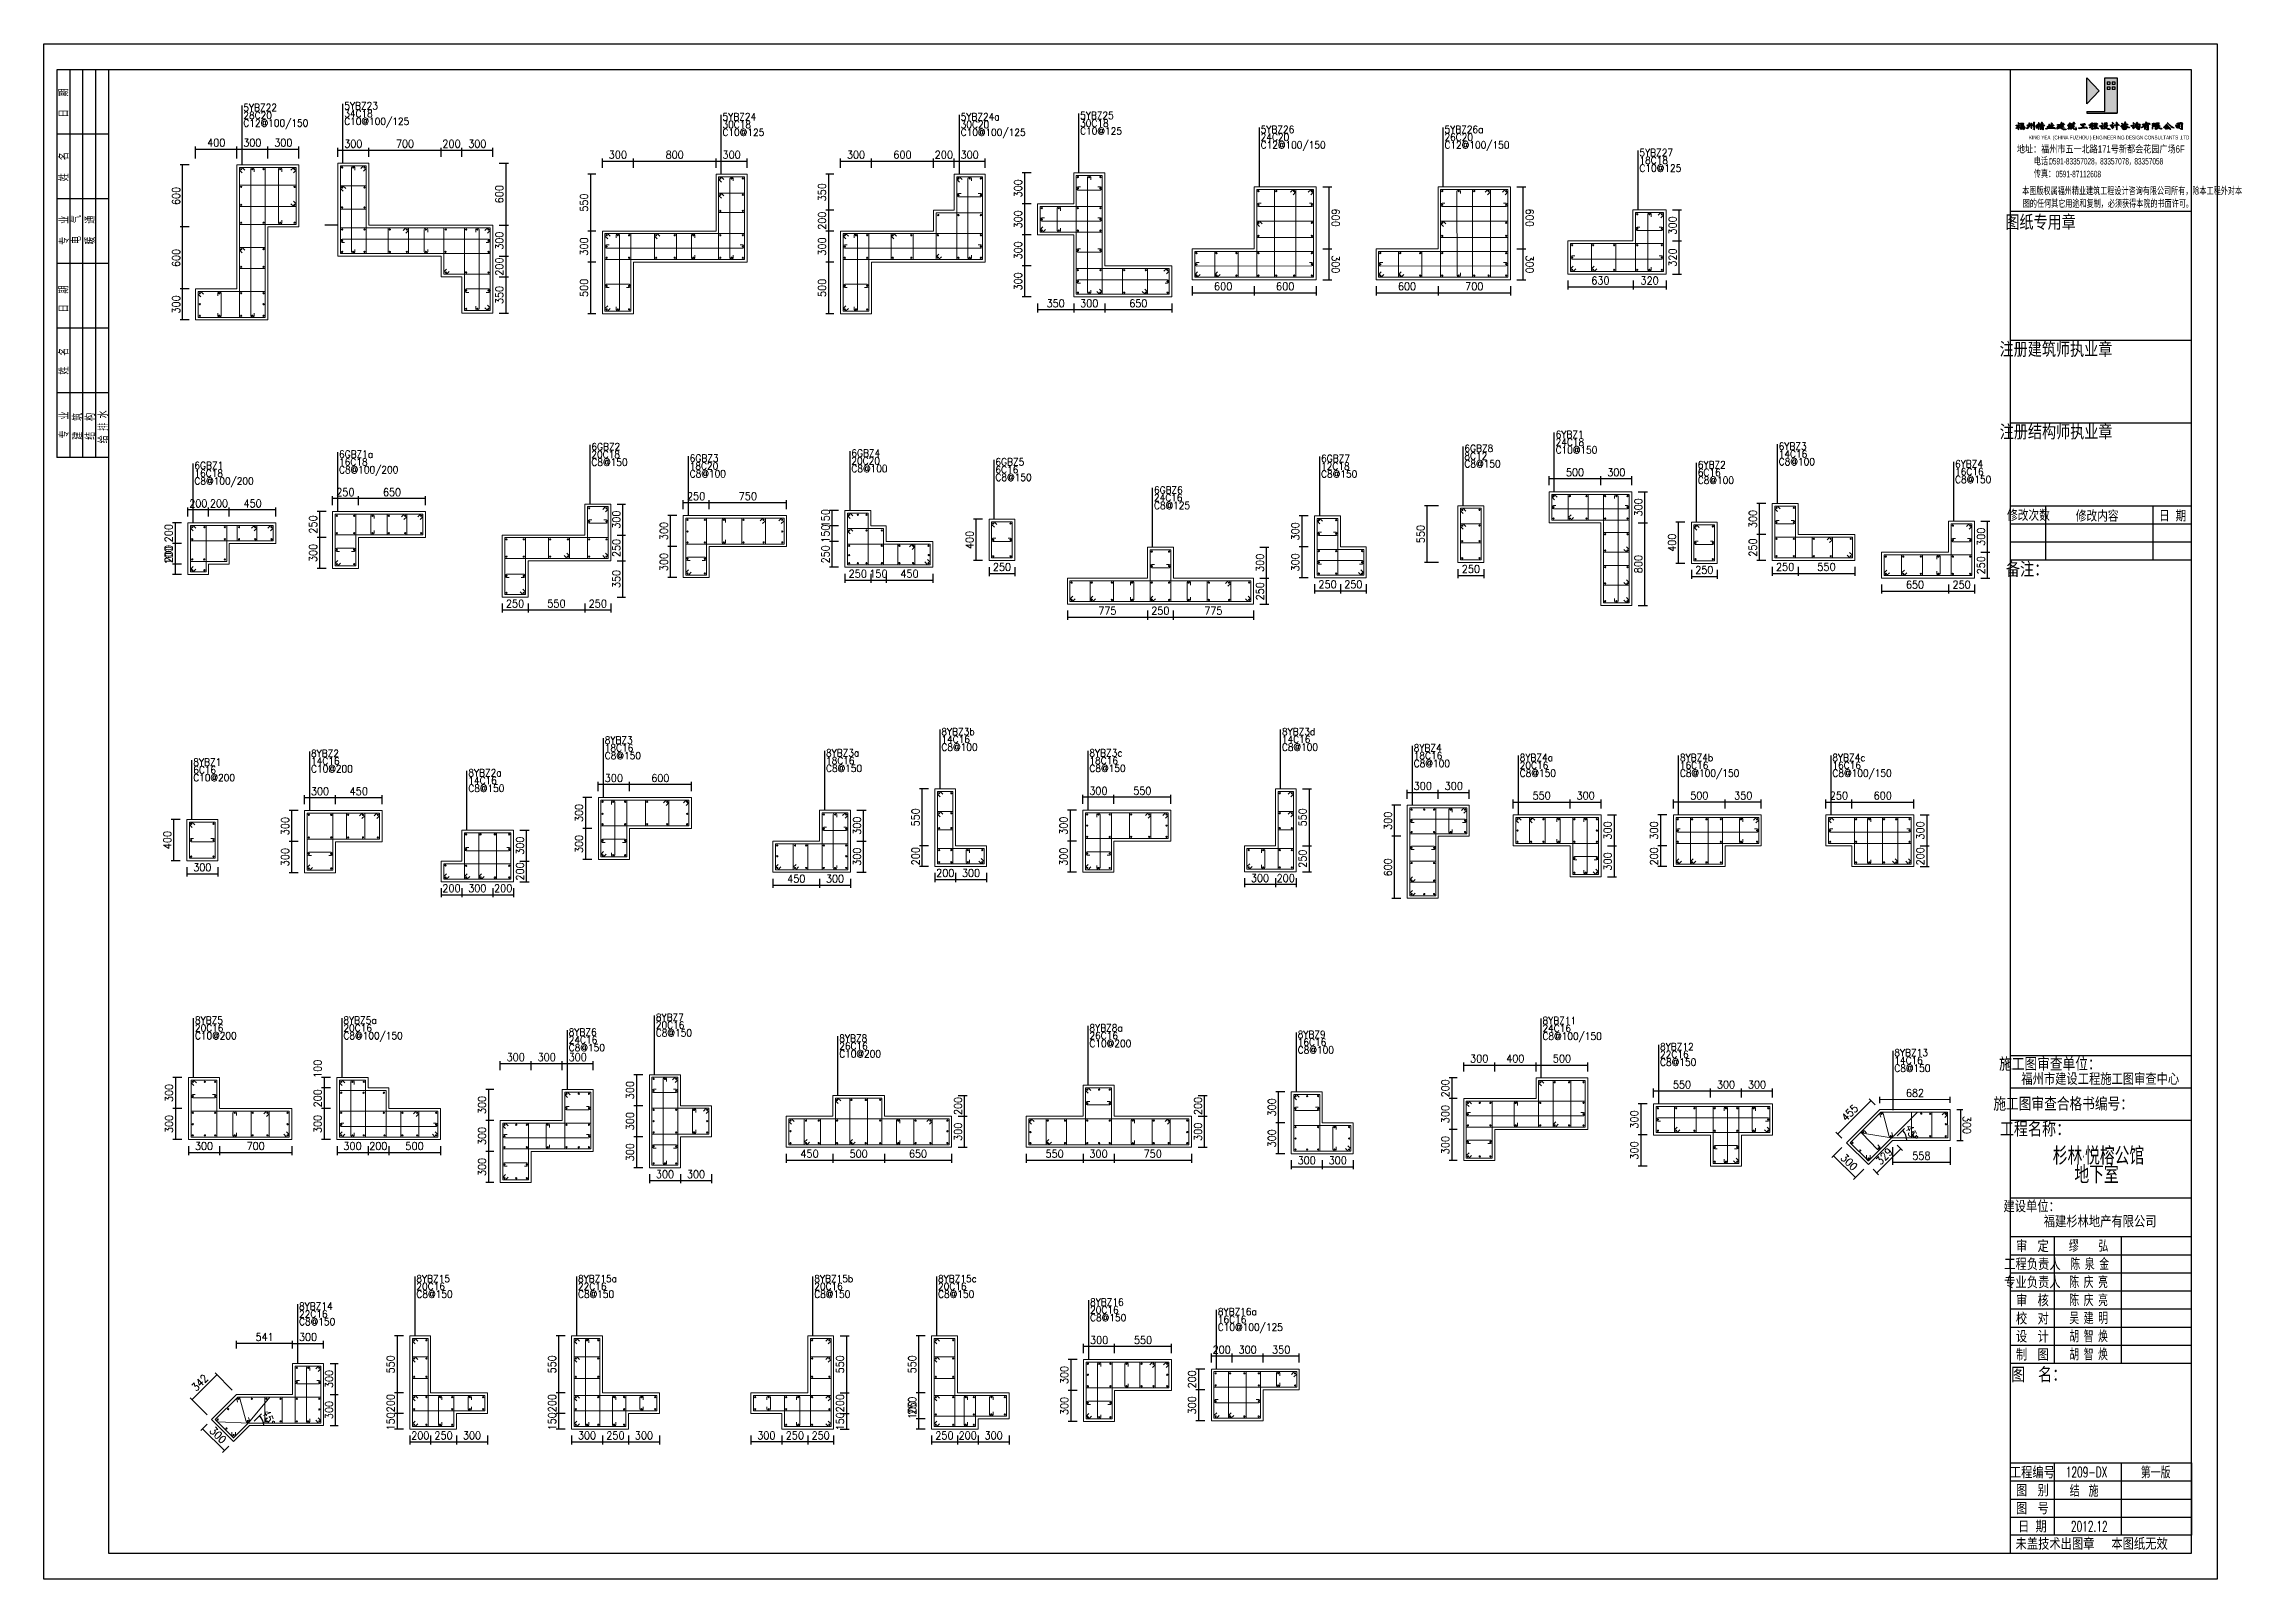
# Model space of a CAD drawing. Extents: x 292423 to 377252, y 106557 to 361882.
# Drawn here: x 292423 to 377252, y 106557 to 165957 of the extents above; entities that cross this region are included whole.
import ezdxf
from ezdxf.enums import TextEntityAlignment as Align

# ---------------------------------------------------------------- set-up
doc = ezdxf.new("R2010")
doc.units = 0
doc.header["$LTSCALE"] = 1000
for name, color, linetype in [('1508', 2, 'Continuous'), ('DQ', 7, 'Continuous'), ('PUB_TITLE', 4, 'Continuous'), ('TEXT', 7, 'Continuous'), ('THIN', 7, 'Continuous'), ('tk', 7, 'Continuous'), ('tk图框', 7, 'Continuous'), ('Y阴影', 254, 'Continuous')]:
    doc.layers.add(name, color=color, linetype=linetype)
for name, color, linetype, lineweight in [('REIN', 6, 'Continuous', 18), ('Z-柱大样外框', 7, 'ByLayer', 18), ('Z-详图标注', 3, 'Continuous', 18)]:
    doc.layers.add(name, color=color, linetype=linetype, lineweight=lineweight)
doc.styles.add('dx', font='dx')
doc.styles.add('hztxt', font='hztxt')
doc.styles.add('hztxt2', font='hztxt2')
doc.styles.get("Standard").update_dxf_attribs({"font": 'standard'})
doc.styles.add('tk', font='tk')
doc.dimstyles.get("Standard").update_dxf_attribs({"dimtxt": 300, "dimasz": 100, "dimexe": 100, "dimexo": 250, "dimgap": 100, "dimtad": 0, "dimtoh": 1, "dimdec": 0, "dimlfac": 0.25, "dimdsep": 46, "dimcen": 0.09, "dimclrt": 7, "dimadec": 0, "dimazin": 0, "dimtfac": 1, "dimtdec": 4, "dimtofl": 0, "dimtmove": 0, "dimatfit": 3, "dimfxl": 1, "dimtolj": 1, "dimtzin": 0, "dimarcsym": 0})

msp = doc.modelspace()

# ---------------------------------------------------------------- texts
at = {"layer": 'Y阴影'}
for s, p in [('5YBZ22', (300142, 163268.5)), ('28C20', (300142, 162968.5)), ('C12@100/150', (300142, 162668.5)), ('5YBZ23', (304045.9, 163334.6)), ('34C18', (304045.9, 163034.6)), ('C10@100/125', (304045.9, 162734.6)), ('5YBZ24', (318683.2, 162911)), ('30C18', (318683.2, 162611)), ('5YBZ24a', (327896.7, 162911)), ('30C20', (327896.7, 162611)), ('5YBZ25', (332521.8, 162961)), ('30C18', (332521.8, 162661)), ('C10@125', (318683.2, 162311)), ('C10@100/125', (327896.7, 162311)), ('C10@125', (332521.8, 162361)), ('5YBZ26', (339505.7, 162422.3)), ('24C20', (339505.7, 162122.3)), ('C12@100/150', (339505.7, 161822.3)), ('5YBZ26a', (346619.5, 162422.3)), ('26C20', (346619.5, 162122.3)), ('C12@100/150', (346619.5, 161822.3)), ('5YBZ27', (354163.6, 161525.3)), ('C10@125', (354163.6, 160925.3)), ('18C18', (354163.6, 161225.3)), ('6GBZ1a', (303843.4, 149855.9)), ('20C18 ', (313608.3, 149846.4)), ('6GBZ2', (313608.3, 150146.4)), ('6GBZ4', (323668.1, 149899.5)), ('6GBZ8', (347390.2, 150083.9)), ('24C18', (350919.2, 150321.6)), ('C10@150', (350919.2, 150021.6)), ('6YBZ1', (350919.2, 150621.6)), ('6YBZ3', (359551.2, 150165.5)), ('14C16', (359551.2, 149865.5)), ('6GBZ1', (298249.2, 149419.2)), ('16C18', (298249.2, 149119.2)), ('C8@100/200', (303843.4, 149255.9)), ('16C18', (303843.4, 149555.9)), ('C8@150', (313608.3, 149546.4)), ('C8@100', (317412.8, 149099.9)), ('6GBZ3', (317412.8, 149699.9)), ('18C20', (317412.8, 149399.9)), ('20C20', (323668.1, 149599.5)), ('C8@100', (323668.1, 149299.5)), ('C8@150', (329245.1, 148959.7)), ('6GBZ5', (329245.1, 149559.7)), ('6C16', (329245.1, 149259.7)), ('C8@150', (341844.2, 149091.7)), ('6GBZ7', (341844.2, 149691.7)), ('12C18', (341844.2, 149391.7)), ('8C12', (347390.2, 149783.9)), ('C8@150', (347390.2, 149483.9)), ('6YBZ2', (356421.9, 149448)), ('6C16', (356421.9, 149148)), ('C8@100', (359551.2, 149565.5)), ('6YBZ4', (366377.2, 149480.1)), ('16C16', (366377.2, 149180.1)), ('C8@100/200', (298249.2, 148819.2)), ('24C16', (335377.3, 148173.1)), ('6GBZ6', (335377.3, 148473.1)), ('C8@100', (356421.9, 148848)), ('C8@150', (366377.2, 148880.1)), ('C8@125', (335377.3, 147873.1)), ('8YBZ3', (314128.2, 138794)), ('8YBZ3b', (327151.4, 139123.2)), ('14C16', (327151.4, 138823.2)), ('8YBZ3d', (340327.7, 139123.2)), ('14C16', (340327.7, 138823.2)), ('8YBZ1', (298203.4, 137943.4)), ('8YBZ2', (302760.1, 138284.6)), ('14C16', (302760.1, 137984.6)), ('C8@150', (314128.2, 138194)), ('18C16', (314128.2, 138494)), ('8YBZ3a', (322686.2, 138301.2)), ('18C16', (322686.2, 138001.2)), ('C8@100', (327151.4, 138523.2)), ('8YBZ3c', (332879.3, 138301.2)), ('18C16', (332879.3, 138001.2)), ('C8@100', (340327.7, 138523.2)), ('8YBZ4', (345429.8, 138492.4)), ('18C16', (345429.8, 138192.4)), ('8YBZ4a', (349531.1, 138117.7)), ('8YBZ4b', (355728.1, 138117.7)), ('8YBZ4c', (361629.3, 138117.7)), ('C10@200', (298203.4, 137343.4)), ('6C16', (298203.4, 137643.4)), ('C10@200', (302760.1, 137684.6)), ('8YBZ2a', (308846.2, 137531.6)), ('14C16', (308846.2, 137231.6)), ('C8@150', (322686.2, 137701.2)), ('C8@150', (332879.3, 137701.2)), ('C8@100', (345429.8, 137892.4)), ('20C16', (349531.1, 137817.7)), ('C8@150', (349531.1, 137517.7)), ('C8@100/150', (355728.1, 137517.7)), ('16C16', (355728.1, 137817.7)), ('C8@100/150', (361629.3, 137517.7)), ('16C16', (361629.3, 137817.7)), ('C8@150', (308846.2, 136931.6)), ('8YBZ5', (298268.3, 127957.7)), ('8YBZ5a', (304015.8, 127957.7)), ('8YBZ7', (316103.9, 128069.9)), ('20C16', (316103.9, 127769.9)), ('8YBZ11', (350411.8, 127942.8)), ('20C16', (298268.3, 127657.7)), ('C10@200', (298268.3, 127357.7)), ('20C16', (304015.8, 127657.7)), ('C8@100/150', (304015.8, 127357.7)), ('8YBZ6', (312731.9, 127496.5)), ('24C16', (312731.9, 127196.5)), ('C8@150', (312731.9, 126896.5)), ('C8@150', (316103.9, 127469.9)), ('8YBZ8', (323199.5, 127258.8)), ('26C16', (323199.5, 126958.8)), ('8YBZ8a', (332882.2, 127658.8)), ('26C16', (332882.2, 127358.8)), ('C10@200', (332882.2, 127058.8)), ('8YBZ9', (340940.2, 127408.3)), ('16C16', (340940.2, 127108.3)), ('24C16', (350411.8, 127642.8)), ('C8@100/150', (350411.8, 127342.8)), ('8YBZ12', (354961.7, 126935.6)), ('C10@200', (323199.5, 126658.8)), ('C8@100', (340940.2, 126808.3)), ('22C16', (354961.7, 126635.6)), ('C8@150', (354961.7, 126335.6)), ('8YBZ13', (364024.5, 126701.9)), ('C8@150', (364024.5, 126101.9)), ('14C16', (364024.5, 126401.9)), ('8YBZ15', (306838.1, 117959.8)), ('20C16', (306838.1, 117659.8)), ('8YBZ15a', (313090.8, 117959.8)), ('22C16', (313090.8, 117659.8)), ('8YBZ15b', (322232.2, 117959.8)), ('20C16', (322232.2, 117659.8)), ('8YBZ15c', (327022.3, 117959.8)), ('20C16', (327022.3, 117659.8)), ('8YBZ14', (302296.6, 116892.4)), ('C8@150', (306838.1, 117359.8)), ('C8@150', (313090.8, 117359.8)), ('C8@150', (322232.2, 117359.8)), ('C8@150', (327022.3, 117359.8)), ('8YBZ16', (332906.8, 117049.6)), ('20C16', (332906.8, 116749.6)), ('22C16', (302296.6, 116592.4)), ('C8@150', (302296.6, 116292.4)), ('C8@150', (332906.8, 116449.6)), ('8YBZ16a', (337850.3, 116680.4)), ('C10@100/125', (337850.3, 116080.4)), ('16C16', (337850.3, 116380.4))]:
    msp.add_text(s, height=280, dxfattribs=at).set_placement(p, align=Align.BOTTOM_LEFT)

# ---------------------------------------------------------------- blocks, each defined once
blk = doc.blocks.new('*D497')
at = {"layer": 'Z-详图标注', "color": 0, "linetype": 'ByBlock', "lineweight": -2}
for p, q in [((313358, 144301), (313358, 143951)), ((314358, 144301), (314358, 143951)), ((314358, 144051), (313358, 144051))]:
    blk.add_line(p, q, dxfattribs=at)
for points in [[(313358, 144051), (313458, 144068), (313458, 144035)], [(314358, 144051), (314258, 144035), (314258, 144068)]]:
    blk.add_solid(points, dxfattribs=at)
at = {"layer": 'Z-详图标注', "color": 7, "linetype": 'Continuous', "lineweight": -2, "insert": (313858, 144301), "char_height": 300, "width": 566.67, "attachment_point": 5}
blk.add_mtext('250', dxfattribs=at)
blk = doc.blocks.new('*D201')
at = {"layer": 'Z-详图标注', "color": 0, "linetype": 'ByBlock', "lineweight": -2}
for p, q in [((311158, 144301), (311158, 143951)), ((313358, 144301), (313358, 143951)), ((313358, 144051), (311158, 144051))]:
    blk.add_line(p, q, dxfattribs=at)
for points in [[(311158, 144051), (311258, 144068), (311258, 144035)], [(313358, 144051), (313258, 144035), (313258, 144068)]]:
    blk.add_solid(points, dxfattribs=at)
at = {"layer": 'Z-详图标注', "color": 7, "linetype": 'Continuous', "lineweight": -2, "insert": (312258, 144301), "char_height": 300, "width": 566.67, "attachment_point": 5}
blk.add_mtext('550', dxfattribs=at)
blk = doc.blocks.new('*D697')
at = {"layer": 'Z-详图标注', "color": 0, "linetype": 'ByBlock', "lineweight": -2}
for p, q in [((310158, 144301), (310158, 143951)), ((311158, 144301), (311158, 143951)), ((311158, 144051), (310158, 144051))]:
    blk.add_line(p, q, dxfattribs=at)
for points in [[(310158, 144051), (310258, 144068), (310258, 144035)], [(311158, 144051), (311058, 144035), (311058, 144068)]]:
    blk.add_solid(points, dxfattribs=at)
at = {"layer": 'Z-详图标注', "color": 7, "linetype": 'Continuous', "lineweight": -2, "insert": (310658, 144301), "char_height": 300, "width": 566.67, "attachment_point": 5}
blk.add_mtext('250', dxfattribs=at)
blk = doc.blocks.new('*D302')
at = {"layer": 'Z-详图标注', "color": 0, "linetype": 'ByBlock', "lineweight": -2}
for p, q in [((314608, 145951), (314923, 145951)), ((314823, 144551), (314823, 145951)), ((314608, 144551), (314923, 144551))]:
    blk.add_line(p, q, dxfattribs=at)
for points in [[(314823, 145951), (314839, 145851), (314806, 145851)], [(314823, 144551), (314806, 144651), (314839, 144651)]]:
    blk.add_solid(points, dxfattribs=at)
at = {"layer": 'Z-详图标注', "color": 7, "linetype": 'Continuous', "lineweight": -2, "insert": (314573, 145251), "char_height": 300, "width": 566.67, "attachment_point": 5, "rotation": 90}
blk.add_mtext('350', dxfattribs=at)
blk = doc.blocks.new('*D360')
at = {"layer": 'Z-详图标注', "color": 0, "linetype": 'ByBlock', "lineweight": -2}
for p, q in [((314608, 146951), (314923, 146951)), ((314823, 145951), (314823, 146951)), ((314608, 145951), (314923, 145951))]:
    blk.add_line(p, q, dxfattribs=at)
for points in [[(314823, 146951), (314839, 146851), (314806, 146851)], [(314823, 145951), (314806, 146051), (314839, 146051)]]:
    blk.add_solid(points, dxfattribs=at)
at = {"layer": 'Z-详图标注', "color": 7, "linetype": 'Continuous', "lineweight": -2, "insert": (314573, 146451), "char_height": 300, "width": 566.67, "attachment_point": 5, "rotation": 90}
blk.add_mtext('250', dxfattribs=at)
blk = doc.blocks.new('*D848')
at = {"layer": 'Z-详图标注', "color": 0, "linetype": 'ByBlock', "lineweight": -2}
for p, q in [((314608, 148151), (314923, 148151)), ((314823, 146951), (314823, 148151)), ((314608, 146951), (314923, 146951))]:
    blk.add_line(p, q, dxfattribs=at)
for points in [[(314823, 148151), (314839, 148051), (314806, 148051)], [(314823, 146951), (314806, 147051), (314839, 147051)]]:
    blk.add_solid(points, dxfattribs=at)
at = {"layer": 'Z-详图标注', "color": 7, "linetype": 'Continuous', "lineweight": -2, "insert": (314573, 147551), "char_height": 300, "width": 566.67, "attachment_point": 5, "rotation": 90}
blk.add_mtext('300', dxfattribs=at)
blk = doc.blocks.new('*D457')
at = {"layer": 'Z-详图标注', "color": 0, "linetype": 'ByBlock', "lineweight": -2}
for p, q in [((299599, 147674), (299599, 148024)), ((301399, 147924), (299599, 147924)), ((301399, 147674), (301399, 148024))]:
    blk.add_line(p, q, dxfattribs=at)
for points in [[(299599, 147924), (299699, 147941), (299699, 147908)], [(301399, 147924), (301299, 147908), (301299, 147941)]]:
    blk.add_solid(points, dxfattribs=at)
at = {"layer": 'Z-详图标注', "color": 7, "linetype": 'Continuous', "lineweight": -2, "insert": (300499, 148174), "char_height": 300, "width": 576.67, "attachment_point": 5}
blk.add_mtext('450', dxfattribs=at)
blk = doc.blocks.new('*D75')
at = {"layer": 'Z-详图标注', "color": 0, "linetype": 'ByBlock', "lineweight": -2}
for p, q in [((297999, 147674), (297999, 148024)), ((298799, 147924), (297999, 147924)), ((298799, 147674), (298799, 148024))]:
    blk.add_line(p, q, dxfattribs=at)
for points in [[(297999, 147924), (298099, 147941), (298099, 147908)], [(298799, 147924), (298699, 147908), (298699, 147941)]]:
    blk.add_solid(points, dxfattribs=at)
at = {"layer": 'Z-详图标注', "color": 7, "linetype": 'Continuous', "lineweight": -2, "insert": (298399, 148174), "char_height": 300, "width": 566.67, "attachment_point": 5}
blk.add_mtext('200', dxfattribs=at)
blk = doc.blocks.new('*D130')
at = {"layer": 'Z-详图标注', "color": 0, "linetype": 'ByBlock', "lineweight": -2}
for p, q in [((297749, 147424), (297399, 147424)), ((297499, 147424), (297499, 146624)), ((297749, 146624), (297399, 146624))]:
    blk.add_line(p, q, dxfattribs=at)
for points in [[(297499, 147424), (297516, 147324), (297483, 147324)], [(297499, 146624), (297483, 146724), (297516, 146724)]]:
    blk.add_solid(points, dxfattribs=at)
at = {"layer": 'Z-详图标注', "color": 7, "linetype": 'Continuous', "lineweight": -2, "insert": (297249, 147024), "char_height": 300, "width": 566.67, "attachment_point": 5, "rotation": 90}
blk.add_mtext('200', dxfattribs=at)
blk = doc.blocks.new('*D624')
at = {"layer": 'Z-详图标注', "color": 0, "linetype": 'ByBlock', "lineweight": -2}
for p, q in [((297749, 146624), (297399, 146624)), ((297499, 146624), (297499, 145824)), ((297749, 145824), (297399, 145824))]:
    blk.add_line(p, q, dxfattribs=at)
for points in [[(297499, 146624), (297516, 146524), (297483, 146524)], [(297499, 145824), (297483, 145924), (297516, 145924)]]:
    blk.add_solid(points, dxfattribs=at)
at = {"layer": 'Z-详图标注', "color": 7, "linetype": 'Continuous', "lineweight": -2, "insert": (297249, 146224), "char_height": 300, "width": 566.67, "attachment_point": 5, "rotation": 90}
blk.add_mtext('200', dxfattribs=at)
blk = doc.blocks.new('*D409')
at = {"layer": 'Z-详图标注', "color": 0, "linetype": 'ByBlock', "lineweight": -2}
for p, q in [((318163, 147955), (318163, 148305)), ((321163, 148205), (318163, 148205)), ((321163, 147955), (321163, 148305))]:
    blk.add_line(p, q, dxfattribs=at)
for points in [[(318163, 148205), (318263, 148222), (318263, 148188)], [(321163, 148205), (321063, 148188), (321063, 148222)]]:
    blk.add_solid(points, dxfattribs=at)
at = {"layer": 'Z-详图标注', "color": 7, "linetype": 'Continuous', "lineweight": -2, "insert": (319663, 148455), "char_height": 300, "width": 566.67, "attachment_point": 5}
blk.add_mtext('750', dxfattribs=at)
blk = doc.blocks.new('*D20')
at = {"layer": 'Z-详图标注', "color": 0, "linetype": 'ByBlock', "lineweight": -2}
for p, q in [((317163, 147955), (317163, 148305)), ((318163, 148205), (317163, 148205)), ((318163, 147955), (318163, 148305))]:
    blk.add_line(p, q, dxfattribs=at)
for points in [[(317163, 148205), (317263, 148222), (317263, 148188)], [(318163, 148205), (318063, 148188), (318063, 148222)]]:
    blk.add_solid(points, dxfattribs=at)
at = {"layer": 'Z-详图标注', "color": 7, "linetype": 'Continuous', "lineweight": -2, "insert": (317663, 148455), "char_height": 300, "width": 566.67, "attachment_point": 5}
blk.add_mtext('250', dxfattribs=at)
blk = doc.blocks.new('*D508')
at = {"layer": 'Z-详图标注', "color": 0, "linetype": 'ByBlock', "lineweight": -2}
for p, q in [((316913, 147705), (316563, 147705)), ((316663, 147705), (316663, 146505)), ((316913, 146505), (316563, 146505))]:
    blk.add_line(p, q, dxfattribs=at)
for points in [[(316663, 147705), (316679, 147605), (316646, 147605)], [(316663, 146505), (316646, 146605), (316679, 146605)]]:
    blk.add_solid(points, dxfattribs=at)
at = {"layer": 'Z-详图标注', "color": 7, "linetype": 'Continuous', "lineweight": -2, "insert": (316413, 147105), "char_height": 300, "width": 566.67, "attachment_point": 5, "rotation": 90}
blk.add_mtext('300', dxfattribs=at)
blk = doc.blocks.new('*D127')
at = {"layer": 'Z-详图标注', "color": 0, "linetype": 'ByBlock', "lineweight": -2}
for p, q in [((316913, 146505), (316563, 146505)), ((316663, 146505), (316663, 145305)), ((316913, 145305), (316563, 145305))]:
    blk.add_line(p, q, dxfattribs=at)
for points in [[(316663, 146505), (316679, 146405), (316646, 146405)], [(316663, 145305), (316646, 145405), (316679, 145405)]]:
    blk.add_solid(points, dxfattribs=at)
at = {"layer": 'Z-详图标注', "color": 7, "linetype": 'Continuous', "lineweight": -2, "insert": (316413, 145905), "char_height": 300, "width": 566.67, "attachment_point": 5, "rotation": 90}
blk.add_mtext('300', dxfattribs=at)
blk = doc.blocks.new('*D182')
at = {"layer": 'Z-详图标注', "color": 0, "linetype": 'ByBlock', "lineweight": -2}
for p, q in [((328995, 145715), (328995, 145365)), ((328995, 145465), (329995, 145465)), ((329995, 145715), (329995, 145365))]:
    blk.add_line(p, q, dxfattribs=at)
for points in [[(328995, 145465), (329095, 145481), (329095, 145448)], [(329995, 145465), (329895, 145448), (329895, 145481)]]:
    blk.add_solid(points, dxfattribs=at)
at = {"layer": 'Z-详图标注', "color": 7, "linetype": 'Continuous', "lineweight": -2, "insert": (329495, 145715), "char_height": 300, "width": 566.67, "attachment_point": 5}
blk.add_mtext('250', dxfattribs=at)
blk = doc.blocks.new('*D661')
at = {"layer": 'Z-详图标注', "color": 0, "linetype": 'ByBlock', "lineweight": -2}
for p, q in [((328745, 147565), (328395, 147565)), ((328495, 145965), (328495, 147565)), ((328745, 145965), (328395, 145965))]:
    blk.add_line(p, q, dxfattribs=at)
for points in [[(328495, 147565), (328512, 147465), (328478, 147465)], [(328495, 145965), (328478, 146065), (328512, 146065)]]:
    blk.add_solid(points, dxfattribs=at)
at = {"layer": 'Z-详图标注', "color": 7, "linetype": 'Continuous', "lineweight": -2, "insert": (328245, 146765), "char_height": 300, "width": 576.67, "attachment_point": 5, "rotation": 90}
blk.add_mtext('400', dxfattribs=at)
blk = doc.blocks.new('*D284')
at = {"layer": 'Z-详图标注', "color": 0, "linetype": 'ByBlock', "lineweight": -2}
for p, q in [((354119, 147427), (354469, 147427)), ((354369, 144227), (354369, 147427)), ((354119, 144227), (354469, 144227))]:
    blk.add_line(p, q, dxfattribs=at)
for points in [[(354369, 147427), (354386, 147327), (354353, 147327)], [(354369, 144227), (354353, 144327), (354386, 144327)]]:
    blk.add_solid(points, dxfattribs=at)
at = {"layer": 'Z-详图标注', "color": 7, "linetype": 'Continuous', "lineweight": -2, "insert": (354119, 145827), "char_height": 300, "width": 566.67, "attachment_point": 5, "rotation": 90}
blk.add_mtext('800', dxfattribs=at)
blk = doc.blocks.new('*D763')
at = {"layer": 'Z-详图标注', "color": 0, "linetype": 'ByBlock', "lineweight": -2}
for p, q in [((354119, 148627), (354469, 148627)), ((354369, 147427), (354369, 148627)), ((354119, 147427), (354469, 147427))]:
    blk.add_line(p, q, dxfattribs=at)
for points in [[(354369, 148627), (354386, 148527), (354353, 148527)], [(354369, 147427), (354353, 147527), (354386, 147527)]]:
    blk.add_solid(points, dxfattribs=at)
at = {"layer": 'Z-详图标注', "color": 7, "linetype": 'Continuous', "lineweight": -2, "insert": (354119, 148027), "char_height": 300, "width": 566.67, "attachment_point": 5, "rotation": 90}
blk.add_mtext('300', dxfattribs=at)
blk = doc.blocks.new('*D821')
at = {"layer": 'Z-详图标注', "color": 0, "linetype": 'ByBlock', "lineweight": -2}
for p, q in [((352669, 148877), (352669, 149227)), ((353869, 149127), (352669, 149127)), ((353869, 148877), (353869, 149227))]:
    blk.add_line(p, q, dxfattribs=at)
for points in [[(352669, 149127), (352769, 149143), (352769, 149110)], [(353869, 149127), (353769, 149110), (353769, 149143)]]:
    blk.add_solid(points, dxfattribs=at)
at = {"layer": 'Z-详图标注', "color": 7, "linetype": 'Continuous', "lineweight": -2, "insert": (353269, 149377), "char_height": 300, "width": 566.67, "attachment_point": 5}
blk.add_mtext('300', dxfattribs=at)
blk = doc.blocks.new('*D528')
at = {"layer": 'Z-详图标注', "color": 0, "linetype": 'ByBlock', "lineweight": -2}
for p, q in [((350669, 148877), (350669, 149227)), ((352669, 149127), (350669, 149127)), ((352669, 148877), (352669, 149227))]:
    blk.add_line(p, q, dxfattribs=at)
for points in [[(350669, 149127), (350769, 149143), (350769, 149110)], [(352669, 149127), (352569, 149110), (352569, 149143)]]:
    blk.add_solid(points, dxfattribs=at)
at = {"layer": 'Z-详图标注', "color": 7, "linetype": 'Continuous', "lineweight": -2, "insert": (351669, 149377), "char_height": 300, "width": 566.67, "attachment_point": 5}
blk.add_mtext('500', dxfattribs=at)
blk = doc.blocks.new('*D149')
at = {"layer": 'Z-详图标注', "color": 0, "linetype": 'ByBlock', "lineweight": -2}
for p, q in [((332027, 144028), (332027, 143678)), ((332027, 143778), (335127, 143778)), ((335127, 144028), (335127, 143678))]:
    blk.add_line(p, q, dxfattribs=at)
for points in [[(332027, 143778), (332127, 143795), (332127, 143761)], [(335127, 143778), (335027, 143761), (335027, 143795)]]:
    blk.add_solid(points, dxfattribs=at)
at = {"layer": 'Z-详图标注', "color": 7, "linetype": 'Continuous', "lineweight": -2, "insert": (333577, 144028), "char_height": 300, "width": 566.67, "attachment_point": 5}
blk.add_mtext('775', dxfattribs=at)
blk = doc.blocks.new('*D633')
at = {"layer": 'Z-详图标注', "color": 0, "linetype": 'ByBlock', "lineweight": -2}
for p, q in [((335127, 144028), (335127, 143678)), ((335127, 143778), (336127, 143778)), ((336127, 144028), (336127, 143678))]:
    blk.add_line(p, q, dxfattribs=at)
for points in [[(335127, 143778), (335227, 143795), (335227, 143761)], [(336127, 143778), (336027, 143761), (336027, 143795)]]:
    blk.add_solid(points, dxfattribs=at)
at = {"layer": 'Z-详图标注', "color": 7, "linetype": 'Continuous', "lineweight": -2, "insert": (335627, 144028), "char_height": 300, "width": 566.67, "attachment_point": 5}
blk.add_mtext('250', dxfattribs=at)
blk = doc.blocks.new('*D687')
at = {"layer": 'Z-详图标注', "color": 0, "linetype": 'ByBlock', "lineweight": -2}
for p, q in [((336127, 144028), (336127, 143678)), ((336127, 143778), (339228, 143778)), ((339228, 144028), (339228, 143678))]:
    blk.add_line(p, q, dxfattribs=at)
for points in [[(336127, 143778), (336227, 143795), (336227, 143761)], [(339228, 143778), (339128, 143761), (339128, 143795)]]:
    blk.add_solid(points, dxfattribs=at)
at = {"layer": 'Z-详图标注', "color": 7, "linetype": 'Continuous', "lineweight": -2, "insert": (337678, 144028), "char_height": 300, "width": 566.67, "attachment_point": 5}
blk.add_mtext('775', dxfattribs=at)
blk = doc.blocks.new('*D305')
at = {"layer": 'Z-详图标注', "color": 0, "linetype": 'ByBlock', "lineweight": -2}
for p, q in [((339478, 145278), (339828, 145278)), ((339728, 144278), (339728, 145278)), ((339478, 144278), (339828, 144278))]:
    blk.add_line(p, q, dxfattribs=at)
for points in [[(339728, 145278), (339745, 145178), (339711, 145178)], [(339728, 144278), (339711, 144378), (339745, 144378)]]:
    blk.add_solid(points, dxfattribs=at)
at = {"layer": 'Z-详图标注', "color": 7, "linetype": 'Continuous', "lineweight": -2, "insert": (339478, 144778), "char_height": 300, "width": 566.67, "attachment_point": 5, "rotation": 90}
blk.add_mtext('250', dxfattribs=at)
blk = doc.blocks.new('*D778')
at = {"layer": 'Z-详图标注', "color": 0, "linetype": 'ByBlock', "lineweight": -2}
for p, q in [((339478, 146478), (339828, 146478)), ((339728, 145278), (339728, 146478)), ((339478, 145278), (339828, 145278))]:
    blk.add_line(p, q, dxfattribs=at)
for points in [[(339728, 146478), (339745, 146378), (339711, 146378)], [(339728, 145278), (339711, 145378), (339745, 145378)]]:
    blk.add_solid(points, dxfattribs=at)
at = {"layer": 'Z-详图标注', "color": 7, "linetype": 'Continuous', "lineweight": -2, "insert": (339478, 145878), "char_height": 300, "width": 566.67, "attachment_point": 5, "rotation": 90}
blk.add_mtext('300', dxfattribs=at)
blk = doc.blocks.new('*D411')
at = {"layer": 'Z-详图标注', "color": 0, "linetype": 'ByBlock', "lineweight": -2}
for p, q in [((356172, 145603), (356172, 145253)), ((356172, 145353), (357172, 145353)), ((357172, 145603), (357172, 145253))]:
    blk.add_line(p, q, dxfattribs=at)
for points in [[(356172, 145353), (356272, 145370), (356272, 145336)], [(357172, 145353), (357072, 145336), (357072, 145370)]]:
    blk.add_solid(points, dxfattribs=at)
at = {"layer": 'Z-详图标注', "color": 7, "linetype": 'Continuous', "lineweight": -2, "insert": (356672, 145603), "char_height": 300, "width": 566.67, "attachment_point": 5}
blk.add_mtext('250', dxfattribs=at)
blk = doc.blocks.new('*D455')
at = {"layer": 'Z-详图标注', "color": 0, "linetype": 'ByBlock', "lineweight": -2}
for p, q in [((355922, 147453), (355572, 147453)), ((355672, 145853), (355672, 147453)), ((355922, 145853), (355572, 145853))]:
    blk.add_line(p, q, dxfattribs=at)
for points in [[(355672, 147453), (355689, 147353), (355655, 147353)], [(355672, 145853), (355655, 145953), (355689, 145953)]]:
    blk.add_solid(points, dxfattribs=at)
at = {"layer": 'Z-详图标注', "color": 7, "linetype": 'Continuous', "lineweight": -2, "insert": (355422, 146653), "char_height": 300, "width": 576.67, "attachment_point": 5, "rotation": 90}
blk.add_mtext('400', dxfattribs=at)
blk = doc.blocks.new('*D73')
at = {"layer": 'Z-详图标注', "color": 0, "linetype": 'ByBlock', "lineweight": -2}
for p, q in [((359051, 148170), (358701, 148170)), ((358801, 148170), (358801, 146970)), ((359051, 146970), (358701, 146970))]:
    blk.add_line(p, q, dxfattribs=at)
for points in [[(358801, 148170), (358818, 148070), (358785, 148070)], [(358801, 146970), (358785, 147070), (358818, 147070)]]:
    blk.add_solid(points, dxfattribs=at)
at = {"layer": 'Z-详图标注', "color": 7, "linetype": 'Continuous', "lineweight": -2, "insert": (358551, 147570), "char_height": 300, "width": 566.67, "attachment_point": 5, "rotation": 90}
blk.add_mtext('300', dxfattribs=at)
blk = doc.blocks.new('*D559')
at = {"layer": 'Z-详图标注', "color": 0, "linetype": 'ByBlock', "lineweight": -2}
for p, q in [((359051, 146970), (358701, 146970)), ((358801, 146970), (358801, 145970)), ((359051, 145970), (358701, 145970))]:
    blk.add_line(p, q, dxfattribs=at)
for points in [[(358801, 146970), (358818, 146870), (358785, 146870)], [(358801, 145970), (358785, 146070), (358818, 146070)]]:
    blk.add_solid(points, dxfattribs=at)
at = {"layer": 'Z-详图标注', "color": 7, "linetype": 'Continuous', "lineweight": -2, "insert": (358551, 146470), "char_height": 300, "width": 566.67, "attachment_point": 5, "rotation": 90}
blk.add_mtext('250', dxfattribs=at)
blk = doc.blocks.new('*D181')
at = {"layer": 'Z-详图标注', "color": 0, "linetype": 'ByBlock', "lineweight": -2}
for p, q in [((359301, 145720), (359301, 145370)), ((359301, 145470), (360301, 145470)), ((360301, 145720), (360301, 145370))]:
    blk.add_line(p, q, dxfattribs=at)
for points in [[(359301, 145470), (359401, 145487), (359401, 145454)], [(360301, 145470), (360201, 145454), (360201, 145487)]]:
    blk.add_solid(points, dxfattribs=at)
at = {"layer": 'Z-详图标注', "color": 7, "linetype": 'Continuous', "lineweight": -2, "insert": (359801, 145720), "char_height": 300, "width": 566.67, "attachment_point": 5}
blk.add_mtext('250', dxfattribs=at)
blk = doc.blocks.new('*D235')
at = {"layer": 'Z-详图标注', "color": 0, "linetype": 'ByBlock', "lineweight": -2}
for p, q in [((360301, 145720), (360301, 145370)), ((360301, 145470), (362501, 145470)), ((362501, 145720), (362501, 145370))]:
    blk.add_line(p, q, dxfattribs=at)
for points in [[(360301, 145470), (360401, 145487), (360401, 145454)], [(362501, 145470), (362401, 145454), (362401, 145487)]]:
    blk.add_solid(points, dxfattribs=at)
at = {"layer": 'Z-详图标注', "color": 7, "linetype": 'Continuous', "lineweight": -2, "insert": (361401, 145720), "char_height": 300, "width": 566.67, "attachment_point": 5}
blk.add_mtext('550', dxfattribs=at)
blk = doc.blocks.new('*D716')
at = {"layer": 'Z-详图标注', "color": 0, "linetype": 'ByBlock', "lineweight": -2}
for p, q in [((363527, 145035), (363527, 144685)), ((363527, 144785), (366127, 144785)), ((366127, 145035), (366127, 144685))]:
    blk.add_line(p, q, dxfattribs=at)
for points in [[(363527, 144785), (363627, 144802), (363627, 144768)], [(366127, 144785), (366027, 144768), (366027, 144802)]]:
    blk.add_solid(points, dxfattribs=at)
at = {"layer": 'Z-详图标注', "color": 7, "linetype": 'Continuous', "lineweight": -2, "insert": (364827, 145035), "char_height": 300, "width": 556.67, "attachment_point": 5}
blk.add_mtext('650', dxfattribs=at)
blk = doc.blocks.new('*D338')
at = {"layer": 'Z-详图标注', "color": 0, "linetype": 'ByBlock', "lineweight": -2}
for p, q in [((366127, 145035), (366127, 144685)), ((366127, 144785), (367127, 144785)), ((367127, 145035), (367127, 144685))]:
    blk.add_line(p, q, dxfattribs=at)
for points in [[(366127, 144785), (366227, 144802), (366227, 144768)], [(367127, 144785), (367027, 144768), (367027, 144802)]]:
    blk.add_solid(points, dxfattribs=at)
at = {"layer": 'Z-详图标注', "color": 7, "linetype": 'Continuous', "lineweight": -2, "insert": (366627, 145035), "char_height": 300, "width": 566.67, "attachment_point": 5}
blk.add_mtext('250', dxfattribs=at)
blk = doc.blocks.new('*D811')
at = {"layer": 'Z-详图标注', "color": 0, "linetype": 'ByBlock', "lineweight": -2}
for p, q in [((367377, 146285), (367727, 146285)), ((367627, 145285), (367627, 146285)), ((367377, 145285), (367727, 145285))]:
    blk.add_line(p, q, dxfattribs=at)
for points in [[(367627, 146285), (367644, 146185), (367611, 146185)], [(367627, 145285), (367611, 145385), (367644, 145385)]]:
    blk.add_solid(points, dxfattribs=at)
at = {"layer": 'Z-详图标注', "color": 7, "linetype": 'Continuous', "lineweight": -2, "insert": (367377, 145785), "char_height": 300, "width": 566.67, "attachment_point": 5, "rotation": 90}
blk.add_mtext('250', dxfattribs=at)
blk = doc.blocks.new('*D2')
at = {"layer": 'Z-详图标注', "color": 0, "linetype": 'ByBlock', "lineweight": -2}
for p, q in [((367377, 147485), (367727, 147485)), ((367627, 146285), (367627, 147485)), ((367377, 146285), (367727, 146285))]:
    blk.add_line(p, q, dxfattribs=at)
for points in [[(367627, 147485), (367644, 147385), (367611, 147385)], [(367627, 146285), (367611, 146385), (367644, 146385)]]:
    blk.add_solid(points, dxfattribs=at)
at = {"layer": 'Z-详图标注', "color": 7, "linetype": 'Continuous', "lineweight": -2, "insert": (367377, 146885), "char_height": 300, "width": 566.67, "attachment_point": 5, "rotation": 90}
blk.add_mtext('300', dxfattribs=at)
blk = doc.blocks.new('*D487')
at = {"layer": 'Z-详图标注', "color": 0, "linetype": 'ByBlock', "lineweight": -2}
for p, q in [((341344, 147697), (340994, 147697)), ((341094, 147697), (341094, 146497)), ((341344, 146497), (340994, 146497))]:
    blk.add_line(p, q, dxfattribs=at)
for points in [[(341094, 147697), (341111, 147597), (341078, 147597)], [(341094, 146497), (341078, 146597), (341111, 146597)]]:
    blk.add_solid(points, dxfattribs=at)
at = {"layer": 'Z-详图标注', "color": 7, "linetype": 'Continuous', "lineweight": -2, "insert": (340844, 147097), "char_height": 300, "width": 566.67, "attachment_point": 5, "rotation": 90}
blk.add_mtext('300', dxfattribs=at)
blk = doc.blocks.new('*D107')
at = {"layer": 'Z-详图标注', "color": 0, "linetype": 'ByBlock', "lineweight": -2}
for p, q in [((341344, 146497), (340994, 146497)), ((341094, 146497), (341094, 145297)), ((341344, 145297), (340994, 145297))]:
    blk.add_line(p, q, dxfattribs=at)
for points in [[(341094, 146497), (341111, 146397), (341078, 146397)], [(341094, 145297), (341078, 145397), (341111, 145397)]]:
    blk.add_solid(points, dxfattribs=at)
at = {"layer": 'Z-详图标注', "color": 7, "linetype": 'Continuous', "lineweight": -2, "insert": (340844, 145897), "char_height": 300, "width": 566.67, "attachment_point": 5, "rotation": 90}
blk.add_mtext('300', dxfattribs=at)
blk = doc.blocks.new('*D684')
at = {"layer": 'Z-详图标注', "color": 0, "linetype": 'ByBlock', "lineweight": -2}
for p, q in [((341594, 145047), (341594, 144697)), ((341594, 144797), (342594, 144797)), ((342594, 145047), (342594, 144697))]:
    blk.add_line(p, q, dxfattribs=at)
for points in [[(341594, 144797), (341694, 144813), (341694, 144780)], [(342594, 144797), (342494, 144780), (342494, 144813)]]:
    blk.add_solid(points, dxfattribs=at)
at = {"layer": 'Z-详图标注', "color": 7, "linetype": 'Continuous', "lineweight": -2, "insert": (342094, 145047), "char_height": 300, "width": 566.67, "attachment_point": 5}
blk.add_mtext('250', dxfattribs=at)
blk = doc.blocks.new('*D738')
at = {"layer": 'Z-详图标注', "color": 0, "linetype": 'ByBlock', "lineweight": -2}
for p, q in [((342594, 145047), (342594, 144697)), ((342594, 144797), (343594, 144797)), ((343594, 145047), (343594, 144697))]:
    blk.add_line(p, q, dxfattribs=at)
for points in [[(342594, 144797), (342694, 144813), (342694, 144780)], [(343594, 144797), (343494, 144780), (343494, 144813)]]:
    blk.add_solid(points, dxfattribs=at)
at = {"layer": 'Z-详图标注', "color": 7, "linetype": 'Continuous', "lineweight": -2, "insert": (343094, 145047), "char_height": 300, "width": 566.67, "attachment_point": 5}
blk.add_mtext('250', dxfattribs=at)
blk = doc.blocks.new('*D361')
at = {"layer": 'Z-详图标注', "color": 0, "linetype": 'ByBlock', "lineweight": -2}
for p, q in [((347140, 145639), (347140, 145289)), ((347140, 145389), (348140, 145389)), ((348140, 145639), (348140, 145289))]:
    blk.add_line(p, q, dxfattribs=at)
for points in [[(347140, 145389), (347240, 145406), (347240, 145372)], [(348140, 145389), (348040, 145372), (348040, 145406)]]:
    blk.add_solid(points, dxfattribs=at)
at = {"layer": 'Z-详图标注', "color": 7, "linetype": 'Continuous', "lineweight": -2, "insert": (347640, 145639), "char_height": 300, "width": 566.67, "attachment_point": 5}
blk.add_mtext('250', dxfattribs=at)
blk = doc.blocks.new('*D835')
at = {"layer": 'Z-详图标注', "color": 0, "linetype": 'ByBlock', "lineweight": -2}
for p, q in [((346390, 148089), (345848, 148089)), ((345948, 145889), (345948, 148089)), ((346390, 145889), (345848, 145889))]:
    blk.add_line(p, q, dxfattribs=at)
for points in [[(345948, 148089), (345965, 147989), (345932, 147989)], [(345948, 145889), (345932, 145989), (345965, 145989)]]:
    blk.add_solid(points, dxfattribs=at)
at = {"layer": 'Z-详图标注', "color": 7, "linetype": 'Continuous', "lineweight": -2, "insert": (345698, 146989), "char_height": 300, "width": 566.67, "attachment_point": 5, "rotation": 90}
blk.add_mtext('550', dxfattribs=at)
blk = doc.blocks.new('*D460')
at = {"layer": 'Z-详图标注', "color": 0, "linetype": 'ByBlock', "lineweight": -2}
for p, q in [((298799, 147674), (298799, 148024)), ((299599, 147924), (298799, 147924)), ((299599, 147674), (299599, 148024))]:
    blk.add_line(p, q, dxfattribs=at)
for points in [[(298799, 147924), (298899, 147941), (298899, 147908)], [(299599, 147924), (299499, 147908), (299499, 147941)]]:
    blk.add_solid(points, dxfattribs=at)
at = {"layer": 'Z-详图标注', "color": 7, "linetype": 'Continuous', "lineweight": -2, "insert": (299199, 148174), "char_height": 300, "width": 566.67, "attachment_point": 5}
blk.add_mtext('200', dxfattribs=at)
blk = doc.blocks.new('*D513')
at = {"layer": 'Z-详图标注', "color": 0, "linetype": 'ByBlock', "lineweight": -2}
for p, q in [((297749, 145824), (297399, 145824)), ((297749, 145424), (297399, 145424)), ((297499, 145824), (297499, 145424))]:
    blk.add_line(p, q, dxfattribs=at)
for points in [[(297499, 145824), (297516, 145724), (297483, 145724)], [(297499, 145424), (297483, 145524), (297516, 145524)]]:
    blk.add_solid(points, dxfattribs=at)
at = {"layer": 'Z-详图标注', "color": 7, "linetype": 'Continuous', "lineweight": -2, "insert": (297249, 146163), "char_height": 300, "width": 476.67, "attachment_point": 5, "rotation": 90}
blk.add_mtext('100', dxfattribs=at)
blk = doc.blocks.new('*D134')
at = {"layer": 'Z-详图标注', "color": 0, "linetype": 'ByBlock', "lineweight": -2}
for p, q in [((304593, 148111), (304593, 148461)), ((307193, 148111), (307193, 148461)), ((307193, 148361), (304593, 148361))]:
    blk.add_line(p, q, dxfattribs=at)
for points in [[(304593, 148361), (304693, 148378), (304693, 148344)], [(307193, 148361), (307093, 148344), (307093, 148378)]]:
    blk.add_solid(points, dxfattribs=at)
at = {"layer": 'Z-详图标注', "color": 7, "linetype": 'Continuous', "lineweight": -2, "insert": (305893, 148611), "char_height": 300, "width": 556.67, "attachment_point": 5}
blk.add_mtext('650', dxfattribs=at)
blk = doc.blocks.new('*D614')
at = {"layer": 'Z-详图标注', "color": 0, "linetype": 'ByBlock', "lineweight": -2}
for p, q in [((303593, 148111), (303593, 148461)), ((304593, 148111), (304593, 148461)), ((304593, 148361), (303593, 148361))]:
    blk.add_line(p, q, dxfattribs=at)
for points in [[(303593, 148361), (303693, 148378), (303693, 148344)], [(304593, 148361), (304493, 148344), (304493, 148378)]]:
    blk.add_solid(points, dxfattribs=at)
at = {"layer": 'Z-详图标注', "color": 7, "linetype": 'Continuous', "lineweight": -2, "insert": (304093, 148611), "char_height": 300, "width": 566.67, "attachment_point": 5}
blk.add_mtext('250', dxfattribs=at)
blk = doc.blocks.new('*D234')
at = {"layer": 'Z-详图标注', "color": 0, "linetype": 'ByBlock', "lineweight": -2}
for p, q in [((303343, 147861), (302993, 147861)), ((303093, 147861), (303093, 146861)), ((303343, 146861), (302993, 146861))]:
    blk.add_line(p, q, dxfattribs=at)
for points in [[(303093, 147861), (303110, 147761), (303077, 147761)], [(303093, 146861), (303077, 146961), (303110, 146961)]]:
    blk.add_solid(points, dxfattribs=at)
at = {"layer": 'Z-详图标注', "color": 7, "linetype": 'Continuous', "lineweight": -2, "insert": (302843, 147361), "char_height": 300, "width": 566.67, "attachment_point": 5, "rotation": 90}
blk.add_mtext('250', dxfattribs=at)
blk = doc.blocks.new('*D732')
at = {"layer": 'Z-详图标注', "color": 0, "linetype": 'ByBlock', "lineweight": -2}
for p, q in [((303343, 146861), (302993, 146861)), ((303093, 146861), (303093, 145661)), ((303343, 145661), (302993, 145661))]:
    blk.add_line(p, q, dxfattribs=at)
for points in [[(303093, 146861), (303110, 146761), (303077, 146761)], [(303093, 145661), (303077, 145761), (303110, 145761)]]:
    blk.add_solid(points, dxfattribs=at)
at = {"layer": 'Z-详图标注', "color": 7, "linetype": 'Continuous', "lineweight": -2, "insert": (302843, 146261), "char_height": 300, "width": 566.67, "attachment_point": 5, "rotation": 90}
blk.add_mtext('300', dxfattribs=at)
blk = doc.blocks.new('*D357')
at = {"layer": 'Z-详图标注', "color": 0, "linetype": 'ByBlock', "lineweight": -2}
for p, q in [((323168, 147905), (322818, 147905)), ((322918, 147905), (322918, 147305)), ((323168, 147305), (322818, 147305))]:
    blk.add_line(p, q, dxfattribs=at)
for points in [[(322918, 147905), (322935, 147805), (322901, 147805)], [(322918, 147305), (322901, 147405), (322935, 147405)]]:
    blk.add_solid(points, dxfattribs=at)
at = {"layer": 'Z-详图标注', "color": 7, "linetype": 'Continuous', "lineweight": -2, "insert": (322668, 147605), "char_height": 300, "width": 476.67, "attachment_point": 5, "rotation": 90}
blk.add_mtext('150', dxfattribs=at)
blk = doc.blocks.new('*D827')
at = {"layer": 'Z-详图标注', "color": 0, "linetype": 'ByBlock', "lineweight": -2}
for p, q in [((323168, 146705), (322818, 146705)), ((322918, 146705), (322918, 145705)), ((323168, 145705), (322818, 145705))]:
    blk.add_line(p, q, dxfattribs=at)
for points in [[(322918, 146705), (322935, 146605), (322901, 146605)], [(322918, 145705), (322901, 145805), (322935, 145805)]]:
    blk.add_solid(points, dxfattribs=at)
at = {"layer": 'Z-详图标注', "color": 7, "linetype": 'Continuous', "lineweight": -2, "insert": (322668, 146205), "char_height": 300, "width": 566.67, "attachment_point": 5, "rotation": 90}
blk.add_mtext('250', dxfattribs=at)
blk = doc.blocks.new('*D450')
at = {"layer": 'Z-详图标注', "color": 0, "linetype": 'ByBlock', "lineweight": -2}
for p, q in [((323418, 145455), (323418, 145105)), ((323418, 145205), (324418, 145205)), ((324418, 145455), (324418, 145105))]:
    blk.add_line(p, q, dxfattribs=at)
for points in [[(323418, 145205), (323518, 145221), (323518, 145188)], [(324418, 145205), (324318, 145188), (324318, 145221)]]:
    blk.add_solid(points, dxfattribs=at)
at = {"layer": 'Z-详图标注', "color": 7, "linetype": 'Continuous', "lineweight": -2, "insert": (323918, 145455), "char_height": 300, "width": 566.67, "attachment_point": 5}
blk.add_mtext('250', dxfattribs=at)
blk = doc.blocks.new('*D511')
at = {"layer": 'Z-详图标注', "color": 0, "linetype": 'ByBlock', "lineweight": -2}
for p, q in [((324418, 145455), (324418, 145105)), ((324418, 145205), (325018, 145205)), ((325018, 145455), (325018, 145105))]:
    blk.add_line(p, q, dxfattribs=at)
for points in [[(324418, 145205), (324518, 145221), (324518, 145188)], [(325018, 145205), (324918, 145188), (324918, 145221)]]:
    blk.add_solid(points, dxfattribs=at)
at = {"layer": 'Z-详图标注', "color": 7, "linetype": 'Continuous', "lineweight": -2, "insert": (324718, 145455), "char_height": 300, "width": 476.67, "attachment_point": 5}
blk.add_mtext('150', dxfattribs=at)
blk = doc.blocks.new('*D147')
at = {"layer": 'Z-详图标注', "color": 0, "linetype": 'ByBlock', "lineweight": -2}
for p, q in [((325018, 145455), (325018, 145105)), ((325018, 145205), (326818, 145205)), ((326818, 145455), (326818, 145105))]:
    blk.add_line(p, q, dxfattribs=at)
for points in [[(325018, 145205), (325118, 145221), (325118, 145188)], [(326818, 145205), (326718, 145188), (326718, 145221)]]:
    blk.add_solid(points, dxfattribs=at)
at = {"layer": 'Z-详图标注', "color": 7, "linetype": 'Continuous', "lineweight": -2, "insert": (325918, 145455), "char_height": 300, "width": 576.67, "attachment_point": 5}
blk.add_mtext('450', dxfattribs=at)
blk = doc.blocks.new('*D642')
at = {"layer": 'Z-详图标注', "color": 0, "linetype": 'ByBlock', "lineweight": -2}
for p, q in [((323168, 147305), (322818, 147305)), ((322918, 147305), (322918, 146705)), ((323168, 146705), (322818, 146705))]:
    blk.add_line(p, q, dxfattribs=at)
for points in [[(322918, 147305), (322935, 147205), (322901, 147205)], [(322918, 146705), (322901, 146805), (322935, 146805)]]:
    blk.add_solid(points, dxfattribs=at)
at = {"layer": 'Z-详图标注', "color": 7, "linetype": 'Continuous', "lineweight": -2, "insert": (322668, 147005), "char_height": 300, "width": 476.67, "attachment_point": 5, "rotation": 90}
blk.add_mtext('150', dxfattribs=at)
blk = doc.blocks.new('*D691')
at = {"layer": 'Z-详图标注', "color": 0, "linetype": 'ByBlock', "lineweight": -2}
for p, q in [((297953, 134098), (297953, 133748)), ((299153, 134098), (299153, 133748)), ((297953, 133848), (299153, 133848))]:
    blk.add_line(p, q, dxfattribs=at)
for points in [[(297953, 133848), (298053, 133865), (298053, 133832)], [(299153, 133848), (299053, 133832), (299053, 133865)]]:
    blk.add_solid(points, dxfattribs=at)
at = {"layer": 'Z-详图标注', "color": 7, "linetype": 'Continuous', "lineweight": -2, "insert": (298553, 134098), "char_height": 300, "width": 566.67, "attachment_point": 5}
blk.add_mtext('300', dxfattribs=at)
blk = doc.blocks.new('*D312')
at = {"layer": 'Z-详图标注', "color": 0, "linetype": 'ByBlock', "lineweight": -2}
for p, q in [((297703, 135948), (297353, 135948)), ((297453, 134348), (297453, 135948)), ((297703, 134348), (297353, 134348))]:
    blk.add_line(p, q, dxfattribs=at)
for points in [[(297453, 135948), (297470, 135848), (297437, 135848)], [(297453, 134348), (297437, 134448), (297470, 134448)]]:
    blk.add_solid(points, dxfattribs=at)
at = {"layer": 'Z-详图标注', "color": 7, "linetype": 'Continuous', "lineweight": -2, "insert": (297203, 135148), "char_height": 300, "width": 576.67, "attachment_point": 5, "rotation": 90}
blk.add_mtext('400', dxfattribs=at)
blk = doc.blocks.new('*D132')
at = {"layer": 'Z-详图标注', "color": 0, "linetype": 'ByBlock', "lineweight": -2}
for p, q in [((303710, 136540), (303710, 136890)), ((305510, 136790), (303710, 136790)), ((305510, 136540), (305510, 136890))]:
    blk.add_line(p, q, dxfattribs=at)
for points in [[(303710, 136790), (303810, 136806), (303810, 136773)], [(305510, 136790), (305410, 136773), (305410, 136806)]]:
    blk.add_solid(points, dxfattribs=at)
at = {"layer": 'Z-详图标注', "color": 7, "linetype": 'Continuous', "lineweight": -2, "insert": (304610, 137040), "char_height": 300, "width": 576.67, "attachment_point": 5}
blk.add_mtext('450', dxfattribs=at)
blk = doc.blocks.new('*D625')
at = {"layer": 'Z-详图标注', "color": 0, "linetype": 'ByBlock', "lineweight": -2}
for p, q in [((302510, 136540), (302510, 136890)), ((303710, 136790), (302510, 136790)), ((303710, 136540), (303710, 136890))]:
    blk.add_line(p, q, dxfattribs=at)
for points in [[(302510, 136790), (302610, 136806), (302610, 136773)], [(303710, 136790), (303610, 136773), (303610, 136806)]]:
    blk.add_solid(points, dxfattribs=at)
at = {"layer": 'Z-详图标注', "color": 7, "linetype": 'Continuous', "lineweight": -2, "insert": (303110, 137040), "char_height": 300, "width": 566.67, "attachment_point": 5}
blk.add_mtext('300', dxfattribs=at)
blk = doc.blocks.new('*D676')
at = {"layer": 'Z-详图标注', "color": 0, "linetype": 'ByBlock', "lineweight": -2}
for p, q in [((302260, 136290), (301910, 136290)), ((302010, 136290), (302010, 135090)), ((302260, 135090), (301910, 135090))]:
    blk.add_line(p, q, dxfattribs=at)
for points in [[(302010, 136290), (302027, 136190), (301993, 136190)], [(302010, 135090), (301993, 135190), (302027, 135190)]]:
    blk.add_solid(points, dxfattribs=at)
at = {"layer": 'Z-详图标注', "color": 7, "linetype": 'Continuous', "lineweight": -2, "insert": (301760, 135690), "char_height": 300, "width": 566.67, "attachment_point": 5, "rotation": 90}
blk.add_mtext('300', dxfattribs=at)
blk = doc.blocks.new('*D286')
at = {"layer": 'Z-详图标注', "color": 0, "linetype": 'ByBlock', "lineweight": -2}
for p, q in [((302260, 135090), (301910, 135090)), ((302010, 135090), (302010, 133890)), ((302260, 133890), (301910, 133890))]:
    blk.add_line(p, q, dxfattribs=at)
for points in [[(302010, 135090), (302027, 134990), (301993, 134990)], [(302010, 133890), (301993, 133990), (302027, 133990)]]:
    blk.add_solid(points, dxfattribs=at)
at = {"layer": 'Z-详图标注', "color": 7, "linetype": 'Continuous', "lineweight": -2, "insert": (301760, 134490), "char_height": 300, "width": 566.67, "attachment_point": 5, "rotation": 90}
blk.add_mtext('300', dxfattribs=at)
blk = doc.blocks.new('*D772')
at = {"layer": 'Z-详图标注', "color": 0, "linetype": 'ByBlock', "lineweight": -2}
for p, q in [((320636, 133656), (320636, 133306)), ((320636, 133406), (322436, 133406)), ((322436, 133656), (322436, 133306))]:
    blk.add_line(p, q, dxfattribs=at)
for points in [[(320636, 133406), (320736, 133423), (320736, 133390)], [(322436, 133406), (322336, 133390), (322336, 133423)]]:
    blk.add_solid(points, dxfattribs=at)
at = {"layer": 'Z-详图标注', "color": 7, "linetype": 'Continuous', "lineweight": -2, "insert": (321536, 133656), "char_height": 300, "width": 576.67, "attachment_point": 5}
blk.add_mtext('450', dxfattribs=at)
blk = doc.blocks.new('*D393')
at = {"layer": 'Z-详图标注', "color": 0, "linetype": 'ByBlock', "lineweight": -2}
for p, q in [((322436, 133656), (322436, 133306)), ((322436, 133406), (323636, 133406)), ((323636, 133656), (323636, 133306))]:
    blk.add_line(p, q, dxfattribs=at)
for points in [[(322436, 133406), (322536, 133423), (322536, 133390)], [(323636, 133406), (323536, 133390), (323536, 133423)]]:
    blk.add_solid(points, dxfattribs=at)
at = {"layer": 'Z-详图标注', "color": 7, "linetype": 'Continuous', "lineweight": -2, "insert": (323036, 133656), "char_height": 300, "width": 566.67, "attachment_point": 5}
blk.add_mtext('300', dxfattribs=at)
blk = doc.blocks.new('*D444')
at = {"layer": 'Z-详图标注', "color": 0, "linetype": 'ByBlock', "lineweight": -2}
for p, q in [((323886, 135106), (324236, 135106)), ((324136, 133906), (324136, 135106)), ((323886, 133906), (324236, 133906))]:
    blk.add_line(p, q, dxfattribs=at)
for points in [[(324136, 135106), (324153, 135006), (324120, 135006)], [(324136, 133906), (324120, 134006), (324153, 134006)]]:
    blk.add_solid(points, dxfattribs=at)
at = {"layer": 'Z-详图标注', "color": 7, "linetype": 'Continuous', "lineweight": -2, "insert": (323886, 134506), "char_height": 300, "width": 566.67, "attachment_point": 5, "rotation": 90}
blk.add_mtext('300', dxfattribs=at)
blk = doc.blocks.new('*D53')
at = {"layer": 'Z-详图标注', "color": 0, "linetype": 'ByBlock', "lineweight": -2}
for p, q in [((323886, 136306), (324236, 136306)), ((324136, 135106), (324136, 136306)), ((323886, 135106), (324236, 135106))]:
    blk.add_line(p, q, dxfattribs=at)
for points in [[(324136, 136306), (324153, 136206), (324120, 136206)], [(324136, 135106), (324120, 135206), (324153, 135206)]]:
    blk.add_solid(points, dxfattribs=at)
at = {"layer": 'Z-详图标注', "color": 7, "linetype": 'Continuous', "lineweight": -2, "insert": (323886, 135706), "char_height": 300, "width": 566.67, "attachment_point": 5, "rotation": 90}
blk.add_mtext('300', dxfattribs=at)
blk = doc.blocks.new('*D550')
at = {"layer": 'Z-详图标注', "color": 0, "linetype": 'ByBlock', "lineweight": -2}
for p, q in [((298738, 112555), (298491, 112307)), ((299410, 111530), (298562, 112378)), ((299587, 111706), (299340, 111459))]:
    blk.add_line(p, q, dxfattribs=at)
for points in [[(298562, 112378), (298644, 112319), (298621, 112296)], [(299410, 111530), (299328, 111589), (299351, 111612)]]:
    blk.add_solid(points, dxfattribs=at)
at = {"layer": 'Z-详图标注', "color": 7, "linetype": 'Continuous', "lineweight": -2, "insert": (299163, 112131), "char_height": 300, "width": 566.67, "attachment_point": 5, "rotation": 315}
blk.add_mtext('300', dxfattribs=at)
blk = doc.blocks.new('*D162')
at = {"layer": 'Z-详图标注', "color": 0, "linetype": 'ByBlock', "lineweight": -2}
for p, q in [((303497, 113697), (303811, 113697)), ((303711, 112497), (303711, 113697)), ((303497, 112497), (303811, 112497))]:
    blk.add_line(p, q, dxfattribs=at)
for points in [[(303711, 113697), (303728, 113597), (303694, 113597)], [(303711, 112497), (303694, 112597), (303728, 112597)]]:
    blk.add_solid(points, dxfattribs=at)
at = {"layer": 'Z-详图标注', "color": 7, "linetype": 'Continuous', "lineweight": -2, "insert": (303461, 113097), "char_height": 300, "width": 566.67, "attachment_point": 5, "rotation": 90}
blk.add_mtext('300', dxfattribs=at)
blk = doc.blocks.new('*D214')
at = {"layer": 'Z-详图标注', "color": 0, "linetype": 'ByBlock', "lineweight": -2}
for p, q in [((303497, 114897), (303811, 114897)), ((303711, 113697), (303711, 114897)), ((303497, 113697), (303811, 113697))]:
    blk.add_line(p, q, dxfattribs=at)
for points in [[(303711, 114897), (303728, 114797), (303694, 114797)], [(303711, 113697), (303694, 113797), (303728, 113797)]]:
    blk.add_solid(points, dxfattribs=at)
at = {"layer": 'Z-详图标注', "color": 7, "linetype": 'Continuous', "lineweight": -2, "insert": (303461, 114297), "char_height": 300, "width": 566.67, "attachment_point": 5, "rotation": 90}
blk.add_mtext('300', dxfattribs=at)
blk = doc.blocks.new('*D708')
at = {"layer": 'Z-详图标注', "color": 0, "linetype": 'ByBlock', "lineweight": -2}
for p, q in [((302047, 115480), (302047, 115778)), ((302047, 115678), (303247, 115678)), ((303247, 115480), (303247, 115778))]:
    blk.add_line(p, q, dxfattribs=at)
for points in [[(302047, 115678), (302147, 115695), (302147, 115661)], [(303247, 115678), (303147, 115661), (303147, 115695)]]:
    blk.add_solid(points, dxfattribs=at)
at = {"layer": 'Z-详图标注', "color": 7, "linetype": 'Continuous', "lineweight": -2, "insert": (302647, 115928), "char_height": 300, "width": 566.67, "attachment_point": 5}
blk.add_mtext('300', dxfattribs=at)
blk = doc.blocks.new('*D272')
at = {"layer": 'Z-详图标注', "color": 0, "linetype": 'ByBlock', "lineweight": -2}
blk.add_line((300555, 112674), (300839, 112959), dxfattribs=at)
blk.add_arc((300378, 112497), 552, 0, 45, dxfattribs=at)
for points in [[(300769, 112888), (300845, 112822), (300820, 112800)], [(300930, 112497), (300905, 112595), (300938, 112598)]]:
    blk.add_solid(points, dxfattribs=at)
at = {"layer": 'Z-详图标注', "color": 7, "linetype": 'Continuous', "lineweight": -2, "insert": (300981, 112747), "char_height": 300, "width": 463.33, "attachment_point": 8, "rotation": 292.5}
blk.add_mtext('45%%D', dxfattribs=at)
blk = doc.blocks.new('*D456')
at = {"layer": 'Z-详图标注', "color": 0, "linetype": 'ByBlock', "lineweight": -2}
for p, q in [((299705, 113874), (299047, 114533)), ((299117, 114463), (298151, 113497)), ((298739, 112909), (298080, 113568))]:
    blk.add_line(p, q, dxfattribs=at)
for points in [[(299117, 114463), (299058, 114380), (299035, 114404)], [(298151, 113497), (298210, 113579), (298233, 113556)]]:
    blk.add_solid(points, dxfattribs=at)
at = {"layer": 'Z-详图标注', "color": 7, "linetype": 'Continuous', "lineweight": -2, "insert": (298457, 114157), "char_height": 300, "width": 571.67, "attachment_point": 5, "rotation": 44.97035}
blk.add_mtext('342', dxfattribs=at)
blk = doc.blocks.new('*D320')
at = {"layer": 'Z-详图标注', "color": 0, "linetype": 'ByBlock', "lineweight": -2}
for p, q in [((299881, 115480), (299881, 115778)), ((302047, 115678), (299881, 115678)), ((302047, 115480), (302047, 115778))]:
    blk.add_line(p, q, dxfattribs=at)
for points in [[(299881, 115678), (299981, 115695), (299981, 115661)], [(302047, 115678), (301947, 115661), (301947, 115695)]]:
    blk.add_solid(points, dxfattribs=at)
at = {"layer": 'Z-详图标注', "color": 7, "linetype": 'Continuous', "lineweight": -2, "insert": (300964, 115928), "char_height": 300, "width": 566.67, "attachment_point": 5}
blk.add_mtext('541', dxfattribs=at)
blk = doc.blocks.new('*D805')
at = {"layer": 'Z-详图标注', "color": 0, "linetype": 'ByBlock', "lineweight": -2}
for p, q in [((333857, 115305), (333857, 115655)), ((336057, 115555), (333857, 115555)), ((336057, 115305), (336057, 115655))]:
    blk.add_line(p, q, dxfattribs=at)
for points in [[(333857, 115555), (333957, 115571), (333957, 115538)], [(336057, 115555), (335957, 115538), (335957, 115571)]]:
    blk.add_solid(points, dxfattribs=at)
at = {"layer": 'Z-详图标注', "color": 7, "linetype": 'Continuous', "lineweight": -2, "insert": (334957, 115805), "char_height": 300, "width": 566.67, "attachment_point": 5}
blk.add_mtext('550', dxfattribs=at)
blk = doc.blocks.new('*D854')
at = {"layer": 'Z-详图标注', "color": 0, "linetype": 'ByBlock', "lineweight": -2}
for p, q in [((332657, 115305), (332657, 115655)), ((333857, 115555), (332657, 115555)), ((333857, 115305), (333857, 115655))]:
    blk.add_line(p, q, dxfattribs=at)
for points in [[(332657, 115555), (332757, 115571), (332757, 115538)], [(333857, 115555), (333757, 115538), (333757, 115571)]]:
    blk.add_solid(points, dxfattribs=at)
at = {"layer": 'Z-详图标注', "color": 7, "linetype": 'Continuous', "lineweight": -2, "insert": (333257, 115805), "char_height": 300, "width": 566.67, "attachment_point": 5}
blk.add_mtext('300', dxfattribs=at)
blk = doc.blocks.new('*D478')
at = {"layer": 'Z-详图标注', "color": 0, "linetype": 'ByBlock', "lineweight": -2}
for p, q in [((332407, 115055), (332057, 115055)), ((332157, 115055), (332157, 113855)), ((332407, 113855), (332057, 113855))]:
    blk.add_line(p, q, dxfattribs=at)
for points in [[(332157, 115055), (332173, 114955), (332140, 114955)], [(332157, 113855), (332140, 113955), (332173, 113955)]]:
    blk.add_solid(points, dxfattribs=at)
at = {"layer": 'Z-详图标注', "color": 7, "linetype": 'Continuous', "lineweight": -2, "insert": (331907, 114455), "char_height": 300, "width": 566.67, "attachment_point": 5, "rotation": 90}
blk.add_mtext('300', dxfattribs=at)
blk = doc.blocks.new('*D85')
at = {"layer": 'Z-详图标注', "color": 0, "linetype": 'ByBlock', "lineweight": -2}
for p, q in [((332407, 113855), (332057, 113855)), ((332157, 113855), (332157, 112655)), ((332407, 112655), (332057, 112655))]:
    blk.add_line(p, q, dxfattribs=at)
for points in [[(332157, 113855), (332173, 113755), (332140, 113755)], [(332157, 112655), (332140, 112755), (332173, 112755)]]:
    blk.add_solid(points, dxfattribs=at)
at = {"layer": 'Z-详图标注', "color": 7, "linetype": 'Continuous', "lineweight": -2, "insert": (331907, 113255), "char_height": 300, "width": 566.67, "attachment_point": 5, "rotation": 90}
blk.add_mtext('300', dxfattribs=at)
blk = doc.blocks.new('*D7')
at = {"layer": 'Z-详图标注', "color": 0, "linetype": 'ByBlock', "lineweight": -2}
for p, q in [((339600, 114935), (339600, 115285)), ((341000, 115185), (339600, 115185)), ((341000, 114935), (341000, 115285))]:
    blk.add_line(p, q, dxfattribs=at)
for points in [[(339600, 115185), (339700, 115202), (339700, 115169)], [(341000, 115185), (340900, 115169), (340900, 115202)]]:
    blk.add_solid(points, dxfattribs=at)
at = {"layer": 'Z-详图标注', "color": 7, "linetype": 'Continuous', "lineweight": -2, "insert": (340300, 115435), "char_height": 300, "width": 566.67, "attachment_point": 5}
blk.add_mtext('350', dxfattribs=at)
blk = doc.blocks.new('*D59')
at = {"layer": 'Z-详图标注', "color": 0, "linetype": 'ByBlock', "lineweight": -2}
for p, q in [((337600, 114935), (337600, 115285)), ((338400, 115185), (337600, 115185)), ((338400, 114935), (338400, 115285))]:
    blk.add_line(p, q, dxfattribs=at)
for points in [[(337600, 115185), (337700, 115202), (337700, 115169)], [(338400, 115185), (338300, 115169), (338300, 115202)]]:
    blk.add_solid(points, dxfattribs=at)
at = {"layer": 'Z-详图标注', "color": 7, "linetype": 'Continuous', "lineweight": -2, "insert": (338000, 115435), "char_height": 300, "width": 566.67, "attachment_point": 5}
blk.add_mtext('200', dxfattribs=at)
blk = doc.blocks.new('*D547')
at = {"layer": 'Z-详图标注', "color": 0, "linetype": 'ByBlock', "lineweight": -2}
for p, q in [((337350, 114685), (337000, 114685)), ((337100, 114685), (337100, 113885)), ((337350, 113885), (337000, 113885))]:
    blk.add_line(p, q, dxfattribs=at)
for points in [[(337100, 114685), (337117, 114585), (337084, 114585)], [(337100, 113885), (337084, 113985), (337117, 113985)]]:
    blk.add_solid(points, dxfattribs=at)
at = {"layer": 'Z-详图标注', "color": 7, "linetype": 'Continuous', "lineweight": -2, "insert": (336850, 114285), "char_height": 300, "width": 566.67, "attachment_point": 5, "rotation": 90}
blk.add_mtext('200', dxfattribs=at)
blk = doc.blocks.new('*D167')
at = {"layer": 'Z-详图标注', "color": 0, "linetype": 'ByBlock', "lineweight": -2}
for p, q in [((337350, 113885), (337000, 113885)), ((337100, 113885), (337100, 112685)), ((337350, 112685), (337000, 112685))]:
    blk.add_line(p, q, dxfattribs=at)
for points in [[(337100, 113885), (337117, 113785), (337084, 113785)], [(337100, 112685), (337084, 112785), (337117, 112785)]]:
    blk.add_solid(points, dxfattribs=at)
at = {"layer": 'Z-详图标注', "color": 7, "linetype": 'Continuous', "lineweight": -2, "insert": (336850, 113285), "char_height": 300, "width": 566.67, "attachment_point": 5, "rotation": 90}
blk.add_mtext('300', dxfattribs=at)
blk = doc.blocks.new('*D831')
at = {"layer": 'Z-详图标注', "color": 0, "linetype": 'ByBlock', "lineweight": -2}
for p, q in [((361834, 123780), (363120, 125066)), ((363284, 124903), (363050, 125137)), ((361998, 123616), (361763, 123851))]:
    blk.add_line(p, q, dxfattribs=at)
for points in [[(363120, 125066), (363061, 124984), (363038, 125007)], [(361834, 123780), (361893, 123863), (361916, 123839)]]:
    blk.add_solid(points, dxfattribs=at)
at = {"layer": 'Z-详图标注', "color": 7, "linetype": 'Continuous', "lineweight": -2, "insert": (362300, 124600), "char_height": 300, "width": 576.67, "attachment_point": 5, "rotation": 45}
blk.add_mtext('455', dxfattribs=at)
blk = doc.blocks.new('*D870')
at = {"layer": 'Z-详图标注', "color": 0, "linetype": 'ByBlock', "lineweight": -2}
for p, q in [((363460, 124976), (363460, 125216)), ((363460, 125116), (366188, 125122)), ((366188, 124982), (366188, 125222))]:
    blk.add_line(p, q, dxfattribs=at)
for points in [[(363460, 125116), (363560, 125133), (363560, 125099)], [(366188, 125122), (366088, 125105), (366088, 125139)]]:
    blk.add_solid(points, dxfattribs=at)
at = {"layer": 'Z-详图标注', "color": 7, "linetype": 'Continuous', "lineweight": -2, "insert": (364823, 125369), "char_height": 300, "width": 556.67, "attachment_point": 5, "rotation": 0.13517}
blk.add_mtext('682', dxfattribs=at)
blk = doc.blocks.new('*D479')
at = {"layer": 'Z-详图标注', "color": 0, "linetype": 'ByBlock', "lineweight": -2}
for p, q in [((361998, 123263), (361603, 122869)), ((361674, 122939), (362523, 122091)), ((362846, 122414), (362452, 122020))]:
    blk.add_line(p, q, dxfattribs=at)
for points in [[(361674, 122939), (361757, 122880), (361733, 122857)], [(362523, 122091), (362440, 122150), (362464, 122173)]]:
    blk.add_solid(points, dxfattribs=at)
at = {"layer": 'Z-详图标注', "color": 7, "linetype": 'Continuous', "lineweight": -2, "insert": (362275, 122692), "char_height": 300, "width": 566.67, "attachment_point": 5, "rotation": 315}
blk.add_mtext('300', dxfattribs=at)
blk = doc.blocks.new('*D193')
at = {"layer": 'Z-详图标注', "color": 0, "linetype": 'ByBlock', "lineweight": -2}
blk.add_line((364135, 123703), (364419, 123987), dxfattribs=at)
blk.add_arc((363958, 123526), 552, 0, 45, dxfattribs=at)
for points in [[(364348, 123917), (364425, 123850), (364400, 123829)], [(364510, 123526), (364484, 123624), (364518, 123627)]]:
    blk.add_solid(points, dxfattribs=at)
at = {"layer": 'Z-详图标注', "color": 7, "linetype": 'Continuous', "lineweight": -2, "insert": (364560, 123776), "char_height": 300, "width": 463.33, "attachment_point": 8, "rotation": 292.5}
blk.add_mtext('45%%D', dxfattribs=at)
blk = doc.blocks.new('*D652')
at = {"layer": 'Z-详图标注', "color": 0, "linetype": 'ByBlock', "lineweight": -2}
for p, q in [((307796, 133287), (307796, 132937)), ((308596, 133287), (308596, 132937)), ((307796, 133037), (308596, 133037))]:
    blk.add_line(p, q, dxfattribs=at)
for points in [[(307796, 133037), (307896, 133053), (307896, 133020)], [(308596, 133037), (308496, 133020), (308496, 133053)]]:
    blk.add_solid(points, dxfattribs=at)
at = {"layer": 'Z-详图标注', "color": 7, "linetype": 'Continuous', "lineweight": -2, "insert": (308196, 133287), "char_height": 300, "width": 566.67, "attachment_point": 5}
blk.add_mtext('200', dxfattribs=at)
blk = doc.blocks.new('*D710')
at = {"layer": 'Z-详图标注', "color": 0, "linetype": 'ByBlock', "lineweight": -2}
for p, q in [((309796, 133287), (309796, 132937)), ((310596, 133287), (310596, 132937)), ((309796, 133037), (310596, 133037))]:
    blk.add_line(p, q, dxfattribs=at)
for points in [[(309796, 133037), (309896, 133053), (309896, 133020)], [(310596, 133037), (310496, 133020), (310496, 133053)]]:
    blk.add_solid(points, dxfattribs=at)
at = {"layer": 'Z-详图标注', "color": 7, "linetype": 'Continuous', "lineweight": -2, "insert": (310196, 133287), "char_height": 300, "width": 566.67, "attachment_point": 5}
blk.add_mtext('200', dxfattribs=at)
blk = doc.blocks.new('*D321')
at = {"layer": 'Z-详图标注', "color": 0, "linetype": 'ByBlock', "lineweight": -2}
for p, q in [((310846, 134337), (311196, 134337)), ((311096, 133537), (311096, 134337)), ((310846, 133537), (311196, 133537))]:
    blk.add_line(p, q, dxfattribs=at)
for points in [[(311096, 134337), (311113, 134237), (311080, 134237)], [(311096, 133537), (311080, 133637), (311113, 133637)]]:
    blk.add_solid(points, dxfattribs=at)
at = {"layer": 'Z-详图标注', "color": 7, "linetype": 'Continuous', "lineweight": -2, "insert": (310846, 133937), "char_height": 300, "width": 566.67, "attachment_point": 5, "rotation": 90}
blk.add_mtext('200', dxfattribs=at)
blk = doc.blocks.new('*D807')
at = {"layer": 'Z-详图标注', "color": 0, "linetype": 'ByBlock', "lineweight": -2}
for p, q in [((310846, 135537), (311196, 135537)), ((311096, 134337), (311096, 135537)), ((310846, 134337), (311196, 134337))]:
    blk.add_line(p, q, dxfattribs=at)
for points in [[(311096, 135537), (311113, 135437), (311080, 135437)], [(311096, 134337), (311080, 134437), (311113, 134437)]]:
    blk.add_solid(points, dxfattribs=at)
at = {"layer": 'Z-详图标注', "color": 7, "linetype": 'Continuous', "lineweight": -2, "insert": (310846, 134937), "char_height": 300, "width": 566.67, "attachment_point": 5, "rotation": 90}
blk.add_mtext('300', dxfattribs=at)
blk = doc.blocks.new('*D425')
at = {"layer": 'Z-详图标注', "color": 0, "linetype": 'ByBlock', "lineweight": -2}
for p, q in [((315078, 137049), (315078, 137399)), ((317478, 137299), (315078, 137299)), ((317478, 137049), (317478, 137399))]:
    blk.add_line(p, q, dxfattribs=at)
for points in [[(315078, 137299), (315178, 137316), (315178, 137282)], [(317478, 137299), (317378, 137282), (317378, 137316)]]:
    blk.add_solid(points, dxfattribs=at)
at = {"layer": 'Z-详图标注', "color": 7, "linetype": 'Continuous', "lineweight": -2, "insert": (316278, 137549), "char_height": 300, "width": 556.67, "attachment_point": 5}
blk.add_mtext('600', dxfattribs=at)
blk = doc.blocks.new('*D476')
at = {"layer": 'Z-详图标注', "color": 0, "linetype": 'ByBlock', "lineweight": -2}
for p, q in [((313878, 137049), (313878, 137399)), ((315078, 137299), (313878, 137299)), ((315078, 137049), (315078, 137399))]:
    blk.add_line(p, q, dxfattribs=at)
for points in [[(313878, 137299), (313978, 137316), (313978, 137282)], [(315078, 137299), (314978, 137282), (314978, 137316)]]:
    blk.add_solid(points, dxfattribs=at)
at = {"layer": 'Z-详图标注', "color": 7, "linetype": 'Continuous', "lineweight": -2, "insert": (314478, 137549), "char_height": 300, "width": 566.67, "attachment_point": 5}
blk.add_mtext('300', dxfattribs=at)
blk = doc.blocks.new('*D93')
at = {"layer": 'Z-详图标注', "color": 0, "linetype": 'ByBlock', "lineweight": -2}
for p, q in [((313628, 136799), (313278, 136799)), ((313378, 136799), (313378, 135599)), ((313628, 135599), (313278, 135599))]:
    blk.add_line(p, q, dxfattribs=at)
for points in [[(313378, 136799), (313395, 136699), (313362, 136699)], [(313378, 135599), (313362, 135699), (313395, 135699)]]:
    blk.add_solid(points, dxfattribs=at)
at = {"layer": 'Z-详图标注', "color": 7, "linetype": 'Continuous', "lineweight": -2, "insert": (313128, 136199), "char_height": 300, "width": 566.67, "attachment_point": 5, "rotation": 90}
blk.add_mtext('300', dxfattribs=at)
blk = doc.blocks.new('*D581')
at = {"layer": 'Z-详图标注', "color": 0, "linetype": 'ByBlock', "lineweight": -2}
for p, q in [((313628, 135599), (313278, 135599)), ((313378, 135599), (313378, 134399)), ((313628, 134399), (313278, 134399))]:
    blk.add_line(p, q, dxfattribs=at)
for points in [[(313378, 135599), (313395, 135499), (313362, 135499)], [(313378, 134399), (313362, 134499), (313395, 134499)]]:
    blk.add_solid(points, dxfattribs=at)
at = {"layer": 'Z-详图标注', "color": 7, "linetype": 'Continuous', "lineweight": -2, "insert": (313128, 134999), "char_height": 300, "width": 566.67, "attachment_point": 5, "rotation": 90}
blk.add_mtext('300', dxfattribs=at)
blk = doc.blocks.new('*D199')
at = {"layer": 'Z-详图标注', "color": 0, "linetype": 'ByBlock', "lineweight": -2}
for p, q in [((349281, 136373), (349281, 136723)), ((349281, 136623), (351481, 136623)), ((351481, 136373), (351481, 136723))]:
    blk.add_line(p, q, dxfattribs=at)
for points in [[(349281, 136623), (349381, 136639), (349381, 136606)], [(351481, 136623), (351381, 136606), (351381, 136639)]]:
    blk.add_solid(points, dxfattribs=at)
at = {"layer": 'Z-详图标注', "color": 7, "linetype": 'Continuous', "lineweight": -2, "insert": (350381, 136873), "char_height": 300, "width": 566.67, "attachment_point": 5}
blk.add_mtext('550', dxfattribs=at)
blk = doc.blocks.new('*D246')
at = {"layer": 'Z-详图标注', "color": 0, "linetype": 'ByBlock', "lineweight": -2}
for p, q in [((351481, 136373), (351481, 136723)), ((351481, 136623), (352681, 136623)), ((352681, 136373), (352681, 136723))]:
    blk.add_line(p, q, dxfattribs=at)
for points in [[(351481, 136623), (351581, 136639), (351581, 136606)], [(352681, 136623), (352581, 136606), (352581, 136639)]]:
    blk.add_solid(points, dxfattribs=at)
at = {"layer": 'Z-详图标注', "color": 7, "linetype": 'Continuous', "lineweight": -2, "insert": (352081, 136873), "char_height": 300, "width": 566.67, "attachment_point": 5}
blk.add_mtext('300', dxfattribs=at)
blk = doc.blocks.new('*D742')
at = {"layer": 'Z-详图标注', "color": 0, "linetype": 'ByBlock', "lineweight": -2}
for p, q in [((352931, 136123), (353281, 136123)), ((353181, 136123), (353181, 134923)), ((352931, 134923), (353281, 134923))]:
    blk.add_line(p, q, dxfattribs=at)
for points in [[(353181, 136123), (353198, 136023), (353164, 136023)], [(353181, 134923), (353164, 135023), (353198, 135023)]]:
    blk.add_solid(points, dxfattribs=at)
at = {"layer": 'Z-详图标注', "color": 7, "linetype": 'Continuous', "lineweight": -2, "insert": (352931, 135523), "char_height": 300, "width": 566.67, "attachment_point": 5, "rotation": 90}
blk.add_mtext('300', dxfattribs=at)
blk = doc.blocks.new('*D441')
at = {"layer": 'Z-详图标注', "color": 0, "linetype": 'ByBlock', "lineweight": -2}
for p, q in [((352931, 134923), (353281, 134923)), ((353181, 134923), (353181, 133723)), ((352931, 133723), (353281, 133723))]:
    blk.add_line(p, q, dxfattribs=at)
for points in [[(353181, 134923), (353198, 134823), (353164, 134823)], [(353181, 133723), (353164, 133823), (353198, 133823)]]:
    blk.add_solid(points, dxfattribs=at)
at = {"layer": 'Z-详图标注', "color": 7, "linetype": 'Continuous', "lineweight": -2, "insert": (352931, 134323), "char_height": 300, "width": 566.67, "attachment_point": 5, "rotation": 90}
blk.add_mtext('300', dxfattribs=at)
blk = doc.blocks.new('*D58')
at = {"layer": 'Z-详图标注', "color": 0, "linetype": 'ByBlock', "lineweight": -2}
for p, q in [((326651, 137128), (326301, 137128)), ((326401, 137128), (326401, 134928)), ((326651, 134928), (326301, 134928))]:
    blk.add_line(p, q, dxfattribs=at)
for points in [[(326401, 137128), (326418, 137028), (326385, 137028)], [(326401, 134928), (326385, 135028), (326418, 135028)]]:
    blk.add_solid(points, dxfattribs=at)
at = {"layer": 'Z-详图标注', "color": 7, "linetype": 'Continuous', "lineweight": -2, "insert": (326151, 136028), "char_height": 300, "width": 566.67, "attachment_point": 5, "rotation": 90}
blk.add_mtext('550', dxfattribs=at)
blk = doc.blocks.new('*D119')
at = {"layer": 'Z-详图标注', "color": 0, "linetype": 'ByBlock', "lineweight": -2}
for p, q in [((326651, 134928), (326301, 134928)), ((326401, 134928), (326401, 134128)), ((326651, 134128), (326301, 134128))]:
    blk.add_line(p, q, dxfattribs=at)
for points in [[(326401, 134928), (326418, 134828), (326385, 134828)], [(326401, 134128), (326385, 134228), (326418, 134228)]]:
    blk.add_solid(points, dxfattribs=at)
at = {"layer": 'Z-详图标注', "color": 7, "linetype": 'Continuous', "lineweight": -2, "insert": (326151, 134528), "char_height": 300, "width": 566.67, "attachment_point": 5, "rotation": 90}
blk.add_mtext('200', dxfattribs=at)
blk = doc.blocks.new('*D599')
at = {"layer": 'Z-详图标注', "color": 0, "linetype": 'ByBlock', "lineweight": -2}
for p, q in [((326901, 133878), (326901, 133528)), ((326901, 133628), (327701, 133628)), ((327701, 133878), (327701, 133528))]:
    blk.add_line(p, q, dxfattribs=at)
for points in [[(326901, 133628), (327001, 133645), (327001, 133612)], [(327701, 133628), (327601, 133612), (327601, 133645)]]:
    blk.add_solid(points, dxfattribs=at)
at = {"layer": 'Z-详图标注', "color": 7, "linetype": 'Continuous', "lineweight": -2, "insert": (327301, 133878), "char_height": 300, "width": 566.67, "attachment_point": 5}
blk.add_mtext('200', dxfattribs=at)
blk = doc.blocks.new('*D220')
at = {"layer": 'Z-详图标注', "color": 0, "linetype": 'ByBlock', "lineweight": -2}
for p, q in [((327701, 133878), (327701, 133528)), ((327701, 133628), (328901, 133628)), ((328901, 133878), (328901, 133528))]:
    blk.add_line(p, q, dxfattribs=at)
for points in [[(327701, 133628), (327801, 133645), (327801, 133612)], [(328901, 133628), (328801, 133612), (328801, 133645)]]:
    blk.add_solid(points, dxfattribs=at)
at = {"layer": 'Z-详图标注', "color": 7, "linetype": 'Continuous', "lineweight": -2, "insert": (328301, 133878), "char_height": 300, "width": 566.67, "attachment_point": 5}
blk.add_mtext('300', dxfattribs=at)
blk = doc.blocks.new('*D706')
at = {"layer": 'Z-详图标注', "color": 0, "linetype": 'ByBlock', "lineweight": -2}
for p, q in [((306338, 115965), (305988, 115965)), ((306088, 115965), (306088, 113765)), ((306338, 113765), (305988, 113765))]:
    blk.add_line(p, q, dxfattribs=at)
for points in [[(306088, 115965), (306105, 115865), (306071, 115865)], [(306088, 113765), (306071, 113865), (306105, 113865)]]:
    blk.add_solid(points, dxfattribs=at)
at = {"layer": 'Z-详图标注', "color": 7, "linetype": 'Continuous', "lineweight": -2, "insert": (305838, 114865), "char_height": 300, "width": 566.67, "attachment_point": 5, "rotation": 90}
blk.add_mtext('550', dxfattribs=at)
blk = doc.blocks.new('*D760')
at = {"layer": 'Z-详图标注', "color": 0, "linetype": 'ByBlock', "lineweight": -2}
for p, q in [((306338, 113765), (305988, 113765)), ((306088, 113765), (306088, 112965)), ((306338, 112965), (305988, 112965))]:
    blk.add_line(p, q, dxfattribs=at)
for points in [[(306088, 113765), (306105, 113665), (306071, 113665)], [(306088, 112965), (306071, 113065), (306105, 113065)]]:
    blk.add_solid(points, dxfattribs=at)
at = {"layer": 'Z-详图标注', "color": 7, "linetype": 'Continuous', "lineweight": -2, "insert": (305838, 113365), "char_height": 300, "width": 566.67, "attachment_point": 5, "rotation": 90}
blk.add_mtext('200', dxfattribs=at)
blk = doc.blocks.new('*D372')
at = {"layer": 'Z-详图标注', "color": 0, "linetype": 'ByBlock', "lineweight": -2}
for p, q in [((306338, 112965), (305988, 112965)), ((306088, 112965), (306088, 112365)), ((306338, 112365), (305988, 112365))]:
    blk.add_line(p, q, dxfattribs=at)
for points in [[(306088, 112965), (306105, 112865), (306071, 112865)], [(306088, 112365), (306071, 112465), (306105, 112465)]]:
    blk.add_solid(points, dxfattribs=at)
at = {"layer": 'Z-详图标注', "color": 7, "linetype": 'Continuous', "lineweight": -2, "insert": (305838, 112665), "char_height": 300, "width": 476.67, "attachment_point": 5, "rotation": 90}
blk.add_mtext('150', dxfattribs=at)
blk = doc.blocks.new('*D863')
at = {"layer": 'Z-详图标注', "color": 0, "linetype": 'ByBlock', "lineweight": -2}
for p, q in [((306588, 112115), (306588, 111765)), ((307388, 112115), (307388, 111765)), ((306588, 111865), (307388, 111865))]:
    blk.add_line(p, q, dxfattribs=at)
for points in [[(306588, 111865), (306688, 111881), (306688, 111848)], [(307388, 111865), (307288, 111848), (307288, 111881)]]:
    blk.add_solid(points, dxfattribs=at)
at = {"layer": 'Z-详图标注', "color": 7, "linetype": 'Continuous', "lineweight": -2, "insert": (306988, 112115), "char_height": 300, "width": 566.67, "attachment_point": 5}
blk.add_mtext('200', dxfattribs=at)
blk = doc.blocks.new('*D475')
at = {"layer": 'Z-详图标注', "color": 0, "linetype": 'ByBlock', "lineweight": -2}
for p, q in [((307388, 112115), (307388, 111765)), ((308388, 112115), (308388, 111765)), ((307388, 111865), (308388, 111865))]:
    blk.add_line(p, q, dxfattribs=at)
for points in [[(307388, 111865), (307488, 111881), (307488, 111848)], [(308388, 111865), (308288, 111848), (308288, 111881)]]:
    blk.add_solid(points, dxfattribs=at)
at = {"layer": 'Z-详图标注', "color": 7, "linetype": 'Continuous', "lineweight": -2, "insert": (307888, 112115), "char_height": 300, "width": 566.67, "attachment_point": 5}
blk.add_mtext('250', dxfattribs=at)
blk = doc.blocks.new('*D529')
at = {"layer": 'Z-详图标注', "color": 0, "linetype": 'ByBlock', "lineweight": -2}
for p, q in [((308388, 112115), (308388, 111765)), ((309588, 112115), (309588, 111765)), ((308388, 111865), (309588, 111865))]:
    blk.add_line(p, q, dxfattribs=at)
for points in [[(308388, 111865), (308488, 111881), (308488, 111848)], [(309588, 111865), (309488, 111848), (309488, 111881)]]:
    blk.add_solid(points, dxfattribs=at)
at = {"layer": 'Z-详图标注', "color": 7, "linetype": 'Continuous', "lineweight": -2, "insert": (308988, 112115), "char_height": 300, "width": 566.67, "attachment_point": 5}
blk.add_mtext('300', dxfattribs=at)
blk = doc.blocks.new('*D150')
at = {"layer": 'Z-详图标注', "color": 0, "linetype": 'ByBlock', "lineweight": -2}
for p, q in [((312591, 115965), (312241, 115965)), ((312341, 115965), (312341, 113765)), ((312591, 113765), (312241, 113765))]:
    blk.add_line(p, q, dxfattribs=at)
for points in [[(312341, 115965), (312357, 115865), (312324, 115865)], [(312341, 113765), (312324, 113865), (312357, 113865)]]:
    blk.add_solid(points, dxfattribs=at)
at = {"layer": 'Z-详图标注', "color": 7, "linetype": 'Continuous', "lineweight": -2, "insert": (312091, 114865), "char_height": 300, "width": 566.67, "attachment_point": 5, "rotation": 90}
blk.add_mtext('550', dxfattribs=at)
blk = doc.blocks.new('*D632')
at = {"layer": 'Z-详图标注', "color": 0, "linetype": 'ByBlock', "lineweight": -2}
for p, q in [((312591, 113765), (312241, 113765)), ((312341, 113765), (312341, 112965)), ((312591, 112965), (312241, 112965))]:
    blk.add_line(p, q, dxfattribs=at)
for points in [[(312341, 113765), (312357, 113665), (312324, 113665)], [(312341, 112965), (312324, 113065), (312357, 113065)]]:
    blk.add_solid(points, dxfattribs=at)
at = {"layer": 'Z-详图标注', "color": 7, "linetype": 'Continuous', "lineweight": -2, "insert": (312091, 113365), "char_height": 300, "width": 566.67, "attachment_point": 5, "rotation": 90}
blk.add_mtext('200', dxfattribs=at)
blk = doc.blocks.new('*D252')
at = {"layer": 'Z-详图标注', "color": 0, "linetype": 'ByBlock', "lineweight": -2}
for p, q in [((312591, 112965), (312241, 112965)), ((312341, 112965), (312341, 112365)), ((312591, 112365), (312241, 112365))]:
    blk.add_line(p, q, dxfattribs=at)
for points in [[(312341, 112965), (312357, 112865), (312324, 112865)], [(312341, 112365), (312324, 112465), (312357, 112465)]]:
    blk.add_solid(points, dxfattribs=at)
at = {"layer": 'Z-详图标注', "color": 7, "linetype": 'Continuous', "lineweight": -2, "insert": (312091, 112665), "char_height": 300, "width": 476.67, "attachment_point": 5, "rotation": 90}
blk.add_mtext('150', dxfattribs=at)
blk = doc.blocks.new('*D299')
at = {"layer": 'Z-详图标注', "color": 0, "linetype": 'ByBlock', "lineweight": -2}
for p, q in [((312841, 112115), (312841, 111765)), ((314041, 112115), (314041, 111765)), ((312841, 111865), (314041, 111865))]:
    blk.add_line(p, q, dxfattribs=at)
for points in [[(312841, 111865), (312941, 111881), (312941, 111848)], [(314041, 111865), (313941, 111848), (313941, 111881)]]:
    blk.add_solid(points, dxfattribs=at)
at = {"layer": 'Z-详图标注', "color": 7, "linetype": 'Continuous', "lineweight": -2, "insert": (313441, 112115), "char_height": 300, "width": 566.67, "attachment_point": 5}
blk.add_mtext('300', dxfattribs=at)
blk = doc.blocks.new('*D789')
at = {"layer": 'Z-详图标注', "color": 0, "linetype": 'ByBlock', "lineweight": -2}
for p, q in [((314041, 112115), (314041, 111765)), ((315041, 112115), (315041, 111765)), ((314041, 111865), (315041, 111865))]:
    blk.add_line(p, q, dxfattribs=at)
for points in [[(314041, 111865), (314141, 111881), (314141, 111848)], [(315041, 111865), (314941, 111848), (314941, 111881)]]:
    blk.add_solid(points, dxfattribs=at)
at = {"layer": 'Z-详图标注', "color": 7, "linetype": 'Continuous', "lineweight": -2, "insert": (314541, 112115), "char_height": 300, "width": 566.67, "attachment_point": 5}
blk.add_mtext('250', dxfattribs=at)
blk = doc.blocks.new('*D407')
at = {"layer": 'Z-详图标注', "color": 0, "linetype": 'ByBlock', "lineweight": -2}
for p, q in [((315041, 112115), (315041, 111765)), ((316241, 112115), (316241, 111765)), ((315041, 111865), (316241, 111865))]:
    blk.add_line(p, q, dxfattribs=at)
for points in [[(315041, 111865), (315141, 111881), (315141, 111848)], [(316241, 111865), (316141, 111848), (316141, 111881)]]:
    blk.add_solid(points, dxfattribs=at)
at = {"layer": 'Z-详图标注', "color": 7, "linetype": 'Continuous', "lineweight": -2, "insert": (315641, 112115), "char_height": 300, "width": 566.67, "attachment_point": 5}
blk.add_mtext('300', dxfattribs=at)
blk = doc.blocks.new('*D18')
at = {"layer": 'Z-详图标注', "color": 0, "linetype": 'ByBlock', "lineweight": -2}
for p, q in [((333829, 136556), (333829, 136906)), ((336029, 136806), (333829, 136806)), ((336029, 136556), (336029, 136906))]:
    blk.add_line(p, q, dxfattribs=at)
for points in [[(333829, 136806), (333929, 136823), (333929, 136790)], [(336029, 136806), (335929, 136790), (335929, 136823)]]:
    blk.add_solid(points, dxfattribs=at)
at = {"layer": 'Z-详图标注', "color": 7, "linetype": 'Continuous', "lineweight": -2, "insert": (334929, 137056), "char_height": 300, "width": 566.67, "attachment_point": 5}
blk.add_mtext('550', dxfattribs=at)
blk = doc.blocks.new('*D756')
at = {"layer": 'Z-详图标注', "color": 0, "linetype": 'ByBlock', "lineweight": -2}
for p, q in [((332629, 136556), (332629, 136906)), ((333829, 136806), (332629, 136806)), ((333829, 136556), (333829, 136906))]:
    blk.add_line(p, q, dxfattribs=at)
for points in [[(332629, 136806), (332729, 136823), (332729, 136790)], [(333829, 136806), (333729, 136790), (333729, 136823)]]:
    blk.add_solid(points, dxfattribs=at)
at = {"layer": 'Z-详图标注', "color": 7, "linetype": 'Continuous', "lineweight": -2, "insert": (333229, 137056), "char_height": 300, "width": 566.67, "attachment_point": 5}
blk.add_mtext('300', dxfattribs=at)
blk = doc.blocks.new('*D382')
at = {"layer": 'Z-详图标注', "color": 0, "linetype": 'ByBlock', "lineweight": -2}
for p, q in [((332379, 136306), (332029, 136306)), ((332129, 136306), (332129, 135106)), ((332379, 135106), (332029, 135106))]:
    blk.add_line(p, q, dxfattribs=at)
for points in [[(332129, 136306), (332146, 136206), (332113, 136206)], [(332129, 135106), (332113, 135206), (332146, 135206)]]:
    blk.add_solid(points, dxfattribs=at)
at = {"layer": 'Z-详图标注', "color": 7, "linetype": 'Continuous', "lineweight": -2, "insert": (331879, 135706), "char_height": 300, "width": 566.67, "attachment_point": 5, "rotation": 90}
blk.add_mtext('300', dxfattribs=at)
blk = doc.blocks.new('*D857')
at = {"layer": 'Z-详图标注', "color": 0, "linetype": 'ByBlock', "lineweight": -2}
for p, q in [((332379, 135106), (332029, 135106)), ((332129, 135106), (332129, 133906)), ((332379, 133906), (332029, 133906))]:
    blk.add_line(p, q, dxfattribs=at)
for points in [[(332129, 135106), (332146, 135006), (332113, 135006)], [(332129, 133906), (332113, 134006), (332146, 134006)]]:
    blk.add_solid(points, dxfattribs=at)
at = {"layer": 'Z-详图标注', "color": 7, "linetype": 'Continuous', "lineweight": -2, "insert": (331879, 134506), "char_height": 300, "width": 566.67, "attachment_point": 5, "rotation": 90}
blk.add_mtext('300', dxfattribs=at)
blk = doc.blocks.new('*D482')
at = {"layer": 'Z-详图标注', "color": 0, "linetype": 'ByBlock', "lineweight": -2}
for p, q in [((344930, 135297), (344580, 135297)), ((344680, 132897), (344680, 135297)), ((344930, 132897), (344580, 132897))]:
    blk.add_line(p, q, dxfattribs=at)
for points in [[(344680, 135297), (344696, 135197), (344663, 135197)], [(344680, 132897), (344663, 132997), (344696, 132997)]]:
    blk.add_solid(points, dxfattribs=at)
at = {"layer": 'Z-详图标注', "color": 7, "linetype": 'Continuous', "lineweight": -2, "insert": (344430, 134097), "char_height": 300, "width": 556.67, "attachment_point": 5, "rotation": 90}
blk.add_mtext('600', dxfattribs=at)
blk = doc.blocks.new('*D537')
at = {"layer": 'Z-详图标注', "color": 0, "linetype": 'ByBlock', "lineweight": -2}
for p, q in [((344930, 136497), (344580, 136497)), ((344680, 135297), (344680, 136497)), ((344930, 135297), (344580, 135297))]:
    blk.add_line(p, q, dxfattribs=at)
for points in [[(344680, 136497), (344696, 136397), (344663, 136397)], [(344680, 135297), (344663, 135397), (344696, 135397)]]:
    blk.add_solid(points, dxfattribs=at)
at = {"layer": 'Z-详图标注', "color": 7, "linetype": 'Continuous', "lineweight": -2, "insert": (344430, 135897), "char_height": 300, "width": 566.67, "attachment_point": 5, "rotation": 90}
blk.add_mtext('300', dxfattribs=at)
blk = doc.blocks.new('*D146')
at = {"layer": 'Z-详图标注', "color": 0, "linetype": 'ByBlock', "lineweight": -2}
for p, q in [((345180, 136747), (345180, 137097)), ((345180, 136997), (346380, 136997)), ((346380, 136747), (346380, 137097))]:
    blk.add_line(p, q, dxfattribs=at)
for points in [[(345180, 136997), (345280, 137014), (345280, 136981)], [(346380, 136997), (346280, 136981), (346280, 137014)]]:
    blk.add_solid(points, dxfattribs=at)
at = {"layer": 'Z-详图标注', "color": 7, "linetype": 'Continuous', "lineweight": -2, "insert": (345780, 137247), "char_height": 300, "width": 566.67, "attachment_point": 5}
blk.add_mtext('300', dxfattribs=at)
blk = doc.blocks.new('*D641')
at = {"layer": 'Z-详图标注', "color": 0, "linetype": 'ByBlock', "lineweight": -2}
for p, q in [((346380, 136747), (346380, 137097)), ((346380, 136997), (347580, 136997)), ((347580, 136747), (347580, 137097))]:
    blk.add_line(p, q, dxfattribs=at)
for points in [[(346380, 136997), (346480, 137014), (346480, 136981)], [(347580, 136997), (347480, 136981), (347480, 137014)]]:
    blk.add_solid(points, dxfattribs=at)
at = {"layer": 'Z-详图标注', "color": 7, "linetype": 'Continuous', "lineweight": -2, "insert": (346980, 137247), "char_height": 300, "width": 566.67, "attachment_point": 5}
blk.add_mtext('300', dxfattribs=at)
blk = doc.blocks.new('*D248')
at = {"layer": 'Z-详图标注', "color": 0, "linetype": 'ByBlock', "lineweight": -2}
for p, q in [((357478, 136373), (357478, 136723)), ((358878, 136623), (357478, 136623)), ((358878, 136373), (358878, 136723))]:
    blk.add_line(p, q, dxfattribs=at)
for points in [[(357478, 136623), (357578, 136639), (357578, 136606)], [(358878, 136623), (358778, 136606), (358778, 136639)]]:
    blk.add_solid(points, dxfattribs=at)
at = {"layer": 'Z-详图标注', "color": 7, "linetype": 'Continuous', "lineweight": -2, "insert": (358178, 136873), "char_height": 300, "width": 566.67, "attachment_point": 5}
blk.add_mtext('350', dxfattribs=at)
blk = doc.blocks.new('*D309')
at = {"layer": 'Z-详图标注', "color": 0, "linetype": 'ByBlock', "lineweight": -2}
for p, q in [((355478, 136373), (355478, 136723)), ((357478, 136623), (355478, 136623)), ((357478, 136373), (357478, 136723))]:
    blk.add_line(p, q, dxfattribs=at)
for points in [[(355478, 136623), (355578, 136639), (355578, 136606)], [(357478, 136623), (357378, 136606), (357378, 136639)]]:
    blk.add_solid(points, dxfattribs=at)
at = {"layer": 'Z-详图标注', "color": 7, "linetype": 'Continuous', "lineweight": -2, "insert": (356478, 136873), "char_height": 300, "width": 566.67, "attachment_point": 5}
blk.add_mtext('500', dxfattribs=at)
blk = doc.blocks.new('*D783')
at = {"layer": 'Z-详图标注', "color": 0, "linetype": 'ByBlock', "lineweight": -2}
for p, q in [((355228, 136123), (354878, 136123)), ((354978, 136123), (354978, 134923)), ((355228, 134923), (354878, 134923))]:
    blk.add_line(p, q, dxfattribs=at)
for points in [[(354978, 136123), (354995, 136023), (354961, 136023)], [(354978, 134923), (354961, 135023), (354995, 135023)]]:
    blk.add_solid(points, dxfattribs=at)
at = {"layer": 'Z-详图标注', "color": 7, "linetype": 'Continuous', "lineweight": -2, "insert": (354728, 135523), "char_height": 300, "width": 566.67, "attachment_point": 5, "rotation": 90}
blk.add_mtext('300', dxfattribs=at)
blk = doc.blocks.new('*D414')
at = {"layer": 'Z-详图标注', "color": 0, "linetype": 'ByBlock', "lineweight": -2}
for p, q in [((355228, 134923), (354878, 134923)), ((354978, 134923), (354978, 134123)), ((355228, 134123), (354878, 134123))]:
    blk.add_line(p, q, dxfattribs=at)
for points in [[(354978, 134923), (354995, 134823), (354961, 134823)], [(354978, 134123), (354961, 134223), (354995, 134223)]]:
    blk.add_solid(points, dxfattribs=at)
at = {"layer": 'Z-详图标注', "color": 7, "linetype": 'Continuous', "lineweight": -2, "insert": (354728, 134523), "char_height": 300, "width": 566.67, "attachment_point": 5, "rotation": 90}
blk.add_mtext('200', dxfattribs=at)
blk = doc.blocks.new('*D14')
at = {"layer": 'Z-详图标注', "color": 0, "linetype": 'ByBlock', "lineweight": -2}
for p, q in [((361379, 136373), (361379, 136723)), ((361379, 136623), (362379, 136623)), ((362379, 136373), (362379, 136723))]:
    blk.add_line(p, q, dxfattribs=at)
for points in [[(361379, 136623), (361479, 136639), (361479, 136606)], [(362379, 136623), (362279, 136606), (362279, 136639)]]:
    blk.add_solid(points, dxfattribs=at)
at = {"layer": 'Z-详图标注', "color": 7, "linetype": 'Continuous', "lineweight": -2, "insert": (361879, 136873), "char_height": 300, "width": 566.67, "attachment_point": 5}
blk.add_mtext('250', dxfattribs=at)
blk = doc.blocks.new('*D69')
at = {"layer": 'Z-详图标注', "color": 0, "linetype": 'ByBlock', "lineweight": -2}
for p, q in [((362379, 136373), (362379, 136723)), ((362379, 136623), (364779, 136623)), ((364779, 136373), (364779, 136723))]:
    blk.add_line(p, q, dxfattribs=at)
for points in [[(362379, 136623), (362479, 136639), (362479, 136606)], [(364779, 136623), (364679, 136606), (364679, 136639)]]:
    blk.add_solid(points, dxfattribs=at)
at = {"layer": 'Z-详图标注', "color": 7, "linetype": 'Continuous', "lineweight": -2, "insert": (363579, 136873), "char_height": 300, "width": 556.67, "attachment_point": 5}
blk.add_mtext('600', dxfattribs=at)
blk = doc.blocks.new('*D570')
at = {"layer": 'Z-详图标注', "color": 0, "linetype": 'ByBlock', "lineweight": -2}
for p, q in [((365029, 136123), (365379, 136123)), ((365279, 136123), (365279, 134923)), ((365029, 134923), (365379, 134923))]:
    blk.add_line(p, q, dxfattribs=at)
for points in [[(365279, 136123), (365296, 136023), (365263, 136023)], [(365279, 134923), (365263, 135023), (365296, 135023)]]:
    blk.add_solid(points, dxfattribs=at)
at = {"layer": 'Z-详图标注', "color": 7, "linetype": 'Continuous', "lineweight": -2, "insert": (365029, 135523), "char_height": 300, "width": 566.67, "attachment_point": 5, "rotation": 90}
blk.add_mtext('300', dxfattribs=at)
blk = doc.blocks.new('*D177')
at = {"layer": 'Z-详图标注', "color": 0, "linetype": 'ByBlock', "lineweight": -2}
for p, q in [((365029, 134923), (365379, 134923)), ((365279, 134923), (365279, 134123)), ((365029, 134123), (365379, 134123))]:
    blk.add_line(p, q, dxfattribs=at)
for points in [[(365279, 134923), (365296, 134823), (365263, 134823)], [(365279, 134123), (365263, 134223), (365296, 134223)]]:
    blk.add_solid(points, dxfattribs=at)
at = {"layer": 'Z-详图标注', "color": 7, "linetype": 'Continuous', "lineweight": -2, "insert": (365029, 134523), "char_height": 300, "width": 566.67, "attachment_point": 5, "rotation": 90}
blk.add_mtext('200', dxfattribs=at)
blk = doc.blocks.new('*D672')
at = {"layer": 'Z-详图标注', "color": 0, "linetype": 'ByBlock', "lineweight": -2}
for p, q in [((358112, 125191), (358112, 125541)), ((359312, 125441), (358112, 125441)), ((359312, 125191), (359312, 125541))]:
    blk.add_line(p, q, dxfattribs=at)
for points in [[(358112, 125441), (358212, 125457), (358212, 125424)], [(359312, 125441), (359212, 125424), (359212, 125457)]]:
    blk.add_solid(points, dxfattribs=at)
at = {"layer": 'Z-详图标注', "color": 7, "linetype": 'Continuous', "lineweight": -2, "insert": (358712, 125691), "char_height": 300, "width": 566.67, "attachment_point": 5}
blk.add_mtext('300', dxfattribs=at)
blk = doc.blocks.new('*D719')
at = {"layer": 'Z-详图标注', "color": 0, "linetype": 'ByBlock', "lineweight": -2}
for p, q in [((356912, 125191), (356912, 125541)), ((358112, 125441), (356912, 125441)), ((358112, 125191), (358112, 125541))]:
    blk.add_line(p, q, dxfattribs=at)
for points in [[(356912, 125441), (357012, 125457), (357012, 125424)], [(358112, 125441), (358012, 125424), (358012, 125457)]]:
    blk.add_solid(points, dxfattribs=at)
at = {"layer": 'Z-详图标注', "color": 7, "linetype": 'Continuous', "lineweight": -2, "insert": (357512, 125691), "char_height": 300, "width": 566.67, "attachment_point": 5}
blk.add_mtext('300', dxfattribs=at)
blk = doc.blocks.new('*D344')
at = {"layer": 'Z-详图标注', "color": 0, "linetype": 'ByBlock', "lineweight": -2}
for p, q in [((354712, 125191), (354712, 125541)), ((356912, 125441), (354712, 125441)), ((356912, 125191), (356912, 125541))]:
    blk.add_line(p, q, dxfattribs=at)
for points in [[(354712, 125441), (354812, 125457), (354812, 125424)], [(356912, 125441), (356812, 125424), (356812, 125457)]]:
    blk.add_solid(points, dxfattribs=at)
at = {"layer": 'Z-详图标注', "color": 7, "linetype": 'Continuous', "lineweight": -2, "insert": (355812, 125691), "char_height": 300, "width": 566.67, "attachment_point": 5}
blk.add_mtext('550', dxfattribs=at)
blk = doc.blocks.new('*D37')
at = {"layer": 'Z-详图标注', "color": 0, "linetype": 'ByBlock', "lineweight": -2}
for p, q in [((354462, 124941), (354112, 124941)), ((354212, 124941), (354212, 123741)), ((354462, 123741), (354112, 123741))]:
    blk.add_line(p, q, dxfattribs=at)
for points in [[(354212, 124941), (354228, 124841), (354195, 124841)], [(354212, 123741), (354195, 123841), (354228, 123841)]]:
    blk.add_solid(points, dxfattribs=at)
at = {"layer": 'Z-详图标注', "color": 7, "linetype": 'Continuous', "lineweight": -2, "insert": (353962, 124341), "char_height": 300, "width": 566.67, "attachment_point": 5, "rotation": 90}
blk.add_mtext('300', dxfattribs=at)
blk = doc.blocks.new('*D536')
at = {"layer": 'Z-详图标注', "color": 0, "linetype": 'ByBlock', "lineweight": -2}
for p, q in [((354462, 123741), (354112, 123741)), ((354212, 123741), (354212, 122541)), ((354462, 122541), (354112, 122541))]:
    blk.add_line(p, q, dxfattribs=at)
for points in [[(354212, 123741), (354228, 123641), (354195, 123641)], [(354212, 122541), (354195, 122641), (354228, 122641)]]:
    blk.add_solid(points, dxfattribs=at)
at = {"layer": 'Z-详图标注', "color": 7, "linetype": 'Continuous', "lineweight": -2, "insert": (353962, 123141), "char_height": 300, "width": 566.67, "attachment_point": 5, "rotation": 90}
blk.add_mtext('300', dxfattribs=at)
blk = doc.blocks.new('*D696')
at = {"layer": 'Z-详图标注', "color": 0, "linetype": 'ByBlock', "lineweight": -2}
for p, q in [((323232, 115965), (323582, 115965)), ((323482, 115965), (323482, 113765)), ((323232, 113765), (323582, 113765))]:
    blk.add_line(p, q, dxfattribs=at)
for points in [[(323482, 115965), (323499, 115865), (323466, 115865)], [(323482, 113765), (323466, 113865), (323499, 113865)]]:
    blk.add_solid(points, dxfattribs=at)
at = {"layer": 'Z-详图标注', "color": 7, "linetype": 'Continuous', "lineweight": -2, "insert": (323232, 114865), "char_height": 300, "width": 566.67, "attachment_point": 5, "rotation": 90}
blk.add_mtext('550', dxfattribs=at)
blk = doc.blocks.new('*D301')
at = {"layer": 'Z-详图标注', "color": 0, "linetype": 'ByBlock', "lineweight": -2}
for p, q in [((323232, 113765), (323582, 113765)), ((323482, 113765), (323482, 112965)), ((323232, 112965), (323582, 112965))]:
    blk.add_line(p, q, dxfattribs=at)
for points in [[(323482, 113765), (323499, 113665), (323466, 113665)], [(323482, 112965), (323466, 113065), (323499, 113065)]]:
    blk.add_solid(points, dxfattribs=at)
at = {"layer": 'Z-详图标注', "color": 7, "linetype": 'Continuous', "lineweight": -2, "insert": (323232, 113365), "char_height": 300, "width": 566.67, "attachment_point": 5, "rotation": 90}
blk.add_mtext('200', dxfattribs=at)
blk = doc.blocks.new('*D365')
at = {"layer": 'Z-详图标注', "color": 0, "linetype": 'ByBlock', "lineweight": -2}
for p, q in [((323232, 112965), (323582, 112965)), ((323482, 112965), (323482, 112365)), ((323232, 112365), (323582, 112365))]:
    blk.add_line(p, q, dxfattribs=at)
for points in [[(323482, 112965), (323499, 112865), (323466, 112865)], [(323482, 112365), (323466, 112465), (323499, 112465)]]:
    blk.add_solid(points, dxfattribs=at)
at = {"layer": 'Z-详图标注', "color": 7, "linetype": 'Continuous', "lineweight": -2, "insert": (323232, 112665), "char_height": 300, "width": 476.67, "attachment_point": 5, "rotation": 90}
blk.add_mtext('150', dxfattribs=at)
blk = doc.blocks.new('*D841')
at = {"layer": 'Z-详图标注', "color": 0, "linetype": 'ByBlock', "lineweight": -2}
for p, q in [((321982, 112115), (321982, 111765)), ((322982, 112115), (322982, 111765)), ((322982, 111865), (321982, 111865))]:
    blk.add_line(p, q, dxfattribs=at)
for points in [[(321982, 111865), (322082, 111881), (322082, 111848)], [(322982, 111865), (322882, 111848), (322882, 111881)]]:
    blk.add_solid(points, dxfattribs=at)
at = {"layer": 'Z-详图标注', "color": 7, "linetype": 'Continuous', "lineweight": -2, "insert": (322482, 112115), "char_height": 300, "width": 566.67, "attachment_point": 5}
blk.add_mtext('250', dxfattribs=at)
blk = doc.blocks.new('*D466')
at = {"layer": 'Z-详图标注', "color": 0, "linetype": 'ByBlock', "lineweight": -2}
for p, q in [((320982, 112115), (320982, 111765)), ((321982, 112115), (321982, 111765)), ((321982, 111865), (320982, 111865))]:
    blk.add_line(p, q, dxfattribs=at)
for points in [[(320982, 111865), (321082, 111881), (321082, 111848)], [(321982, 111865), (321882, 111848), (321882, 111881)]]:
    blk.add_solid(points, dxfattribs=at)
at = {"layer": 'Z-详图标注', "color": 7, "linetype": 'Continuous', "lineweight": -2, "insert": (321482, 112115), "char_height": 300, "width": 566.67, "attachment_point": 5}
blk.add_mtext('250', dxfattribs=at)
blk = doc.blocks.new('*D68')
at = {"layer": 'Z-详图标注', "color": 0, "linetype": 'ByBlock', "lineweight": -2}
for p, q in [((319782, 112115), (319782, 111765)), ((320982, 112115), (320982, 111765)), ((320982, 111865), (319782, 111865))]:
    blk.add_line(p, q, dxfattribs=at)
for points in [[(319782, 111865), (319882, 111881), (319882, 111848)], [(320982, 111865), (320882, 111848), (320882, 111881)]]:
    blk.add_solid(points, dxfattribs=at)
at = {"layer": 'Z-详图标注', "color": 7, "linetype": 'Continuous', "lineweight": -2, "insert": (320382, 112115), "char_height": 300, "width": 566.67, "attachment_point": 5}
blk.add_mtext('300', dxfattribs=at)
blk = doc.blocks.new('*D131')
at = {"layer": 'Z-详图标注', "color": 0, "linetype": 'ByBlock', "lineweight": -2}
for p, q in [((341128, 137128), (341478, 137128)), ((341378, 137128), (341378, 134928)), ((341128, 134928), (341478, 134928))]:
    blk.add_line(p, q, dxfattribs=at)
for points in [[(341378, 137128), (341394, 137028), (341361, 137028)], [(341378, 134928), (341361, 135028), (341394, 135028)]]:
    blk.add_solid(points, dxfattribs=at)
at = {"layer": 'Z-详图标注', "color": 7, "linetype": 'Continuous', "lineweight": -2, "insert": (341128, 136028), "char_height": 300, "width": 566.67, "attachment_point": 5, "rotation": 90}
blk.add_mtext('550', dxfattribs=at)
blk = doc.blocks.new('*D623')
at = {"layer": 'Z-详图标注', "color": 0, "linetype": 'ByBlock', "lineweight": -2}
for p, q in [((341128, 134928), (341478, 134928)), ((341378, 134928), (341378, 133928)), ((341128, 133928), (341478, 133928))]:
    blk.add_line(p, q, dxfattribs=at)
for points in [[(341378, 134928), (341394, 134828), (341361, 134828)], [(341378, 133928), (341361, 134028), (341394, 134028)]]:
    blk.add_solid(points, dxfattribs=at)
at = {"layer": 'Z-详图标注', "color": 7, "linetype": 'Continuous', "lineweight": -2, "insert": (341128, 134428), "char_height": 300, "width": 566.67, "attachment_point": 5, "rotation": 90}
blk.add_mtext('250', dxfattribs=at)
blk = doc.blocks.new('*D232')
at = {"layer": 'Z-详图标注', "color": 0, "linetype": 'ByBlock', "lineweight": -2}
for p, q in [((340078, 133678), (340078, 133328)), ((340878, 133428), (340078, 133428)), ((340878, 133678), (340878, 133328))]:
    blk.add_line(p, q, dxfattribs=at)
for points in [[(340078, 133428), (340178, 133445), (340178, 133412)], [(340878, 133428), (340778, 133412), (340778, 133445)]]:
    blk.add_solid(points, dxfattribs=at)
at = {"layer": 'Z-详图标注', "color": 7, "linetype": 'Continuous', "lineweight": -2, "insert": (340478, 133678), "char_height": 300, "width": 566.67, "attachment_point": 5}
blk.add_mtext('200', dxfattribs=at)
blk = doc.blocks.new('*D725')
at = {"layer": 'Z-详图标注', "color": 0, "linetype": 'ByBlock', "lineweight": -2}
for p, q in [((338878, 133678), (338878, 133328)), ((340078, 133428), (338878, 133428)), ((340078, 133678), (340078, 133328))]:
    blk.add_line(p, q, dxfattribs=at)
for points in [[(338878, 133428), (338978, 133445), (338978, 133412)], [(340078, 133428), (339978, 133412), (339978, 133445)]]:
    blk.add_solid(points, dxfattribs=at)
at = {"layer": 'Z-详图标注', "color": 7, "linetype": 'Continuous', "lineweight": -2, "insert": (339478, 133678), "char_height": 300, "width": 566.67, "attachment_point": 5}
blk.add_mtext('300', dxfattribs=at)
blk = doc.blocks.new('*D768')
at = {"layer": 'Z-详图标注', "color": 0, "linetype": 'ByBlock', "lineweight": -2}
for p, q in [((326522, 115965), (326172, 115965)), ((326272, 115965), (326272, 113765)), ((326522, 113765), (326172, 113765))]:
    blk.add_line(p, q, dxfattribs=at)
for points in [[(326272, 115965), (326289, 115865), (326256, 115865)], [(326272, 113765), (326256, 113865), (326289, 113865)]]:
    blk.add_solid(points, dxfattribs=at)
at = {"layer": 'Z-详图标注', "color": 7, "linetype": 'Continuous', "lineweight": -2, "insert": (326022, 114865), "char_height": 300, "width": 566.67, "attachment_point": 5, "rotation": 90}
blk.add_mtext('550', dxfattribs=at)
blk = doc.blocks.new('*D397')
at = {"layer": 'Z-详图标注', "color": 0, "linetype": 'ByBlock', "lineweight": -2}
for p, q in [((326522, 113765), (326172, 113765)), ((326272, 113765), (326272, 112765)), ((326522, 112765), (326172, 112765))]:
    blk.add_line(p, q, dxfattribs=at)
for points in [[(326272, 113765), (326289, 113665), (326256, 113665)], [(326272, 112765), (326256, 112865), (326289, 112865)]]:
    blk.add_solid(points, dxfattribs=at)
at = {"layer": 'Z-详图标注', "color": 7, "linetype": 'Continuous', "lineweight": -2, "insert": (326022, 113265), "char_height": 300, "width": 566.67, "attachment_point": 5, "rotation": 90}
blk.add_mtext('250', dxfattribs=at)
blk = doc.blocks.new('*D874')
at = {"layer": 'Z-详图标注', "color": 0, "linetype": 'ByBlock', "lineweight": -2}
for p, q in [((326522, 112765), (326172, 112765)), ((326522, 112365), (326172, 112365)), ((326272, 112765), (326272, 112365))]:
    blk.add_line(p, q, dxfattribs=at)
for points in [[(326272, 112765), (326289, 112665), (326256, 112665)], [(326272, 112365), (326256, 112465), (326289, 112465)]]:
    blk.add_solid(points, dxfattribs=at)
at = {"layer": 'Z-详图标注', "color": 7, "linetype": 'Continuous', "lineweight": -2, "insert": (326022, 113103), "char_height": 300, "width": 476.67, "attachment_point": 5, "rotation": 90}
blk.add_mtext('100', dxfattribs=at)
blk = doc.blocks.new('*D496')
at = {"layer": 'Z-详图标注', "color": 0, "linetype": 'ByBlock', "lineweight": -2}
for p, q in [((326772, 112115), (326772, 111765)), ((327772, 112115), (327772, 111765)), ((326772, 111865), (327772, 111865))]:
    blk.add_line(p, q, dxfattribs=at)
for points in [[(326772, 111865), (326872, 111881), (326872, 111848)], [(327772, 111865), (327672, 111848), (327672, 111881)]]:
    blk.add_solid(points, dxfattribs=at)
at = {"layer": 'Z-详图标注', "color": 7, "linetype": 'Continuous', "lineweight": -2, "insert": (327272, 112115), "char_height": 300, "width": 566.67, "attachment_point": 5}
blk.add_mtext('250', dxfattribs=at)
blk = doc.blocks.new('*D62')
at = {"layer": 'Z-详图标注', "color": 0, "linetype": 'ByBlock', "lineweight": -2}
for p, q in [((327772, 112115), (327772, 111765)), ((328572, 112115), (328572, 111765)), ((327772, 111865), (328572, 111865))]:
    blk.add_line(p, q, dxfattribs=at)
for points in [[(327772, 111865), (327872, 111881), (327872, 111848)], [(328572, 111865), (328472, 111848), (328472, 111881)]]:
    blk.add_solid(points, dxfattribs=at)
at = {"layer": 'Z-详图标注', "color": 7, "linetype": 'Continuous', "lineweight": -2, "insert": (328172, 112115), "char_height": 300, "width": 566.67, "attachment_point": 5}
blk.add_mtext('200', dxfattribs=at)
blk = doc.blocks.new('*D564')
at = {"layer": 'Z-详图标注', "color": 0, "linetype": 'ByBlock', "lineweight": -2}
for p, q in [((328572, 112115), (328572, 111765)), ((329772, 112115), (329772, 111765)), ((328572, 111865), (329772, 111865))]:
    blk.add_line(p, q, dxfattribs=at)
for points in [[(328572, 111865), (328672, 111881), (328672, 111848)], [(329772, 111865), (329672, 111848), (329672, 111881)]]:
    blk.add_solid(points, dxfattribs=at)
at = {"layer": 'Z-详图标注', "color": 7, "linetype": 'Continuous', "lineweight": -2, "insert": (329172, 112115), "char_height": 300, "width": 566.67, "attachment_point": 5}
blk.add_mtext('300', dxfattribs=at)
blk = doc.blocks.new('*D846')
at = {"layer": 'Z-详图标注', "color": 0, "linetype": 'ByBlock', "lineweight": -2}
for p, q in [((298042, 156474), (297692, 156474)), ((297792, 155274), (297792, 156474)), ((298042, 155274), (297692, 155274))]:
    blk.add_line(p, q, dxfattribs=at)
for points in [[(297792, 156474), (297809, 156374), (297775, 156374)], [(297792, 155274), (297775, 155374), (297809, 155374)]]:
    blk.add_solid(points, dxfattribs=at)
at = {"layer": 'Z-详图标注', "color": 7, "linetype": 'Continuous', "lineweight": -2, "insert": (297542, 155874), "char_height": 300, "width": 566.67, "attachment_point": 5, "rotation": 90}
blk.add_mtext('300', dxfattribs=at)
blk = doc.blocks.new('*D469')
at = {"layer": 'Z-详图标注', "color": 0, "linetype": 'ByBlock', "lineweight": -2}
for p, q in [((298042, 158874), (297692, 158874)), ((297792, 156474), (297792, 158874)), ((298042, 156474), (297692, 156474))]:
    blk.add_line(p, q, dxfattribs=at)
for points in [[(297792, 158874), (297809, 158774), (297775, 158774)], [(297792, 156474), (297775, 156574), (297809, 156574)]]:
    blk.add_solid(points, dxfattribs=at)
at = {"layer": 'Z-详图标注', "color": 7, "linetype": 'Continuous', "lineweight": -2, "insert": (297542, 157674), "char_height": 300, "width": 556.67, "attachment_point": 5, "rotation": 90}
blk.add_mtext('600', dxfattribs=at)
blk = doc.blocks.new('*D74')
at = {"layer": 'Z-详图标注', "color": 0, "linetype": 'ByBlock', "lineweight": -2}
for p, q in [((298042, 161274), (297692, 161274)), ((297792, 158874), (297792, 161274)), ((298042, 158874), (297692, 158874))]:
    blk.add_line(p, q, dxfattribs=at)
for points in [[(297792, 161274), (297809, 161174), (297775, 161174)], [(297792, 158874), (297775, 158974), (297809, 158974)]]:
    blk.add_solid(points, dxfattribs=at)
at = {"layer": 'Z-详图标注', "color": 7, "linetype": 'Continuous', "lineweight": -2, "insert": (297542, 160074), "char_height": 300, "width": 556.67, "attachment_point": 5, "rotation": 90}
blk.add_mtext('600', dxfattribs=at)
blk = doc.blocks.new('*D572')
at = {"layer": 'Z-详图标注', "color": 0, "linetype": 'ByBlock', "lineweight": -2}
for p, q in [((303796, 161590), (303796, 161940)), ((303796, 161840), (304996, 161840)), ((304996, 161590), (304996, 161940))]:
    blk.add_line(p, q, dxfattribs=at)
for points in [[(303796, 161840), (303896, 161856), (303896, 161823)], [(304996, 161840), (304896, 161823), (304896, 161856)]]:
    blk.add_solid(points, dxfattribs=at)
at = {"layer": 'Z-详图标注', "color": 7, "linetype": 'Continuous', "lineweight": -2, "insert": (304396, 162090), "char_height": 300, "width": 566.67, "attachment_point": 5}
blk.add_mtext('300', dxfattribs=at)
blk = doc.blocks.new('*D619')
at = {"layer": 'Z-详图标注', "color": 0, "linetype": 'ByBlock', "lineweight": -2}
for p, q in [((304996, 161590), (304996, 161940)), ((304996, 161840), (307797, 161840)), ((307797, 161590), (307797, 161940))]:
    blk.add_line(p, q, dxfattribs=at)
for points in [[(304996, 161840), (305096, 161856), (305096, 161823)], [(307797, 161840), (307697, 161823), (307697, 161856)]]:
    blk.add_solid(points, dxfattribs=at)
at = {"layer": 'Z-详图标注', "color": 7, "linetype": 'Continuous', "lineweight": -2, "insert": (306396, 162090), "char_height": 300, "width": 566.67, "attachment_point": 5}
blk.add_mtext('700', dxfattribs=at)
blk = doc.blocks.new('*D239')
at = {"layer": 'Z-详图标注', "color": 0, "linetype": 'ByBlock', "lineweight": -2}
for p, q in [((308597, 161590), (308597, 161940)), ((308597, 161840), (309797, 161840)), ((309797, 161590), (309797, 161940))]:
    blk.add_line(p, q, dxfattribs=at)
for points in [[(308597, 161840), (308697, 161856), (308697, 161823)], [(309797, 161840), (309697, 161823), (309697, 161856)]]:
    blk.add_solid(points, dxfattribs=at)
at = {"layer": 'Z-详图标注', "color": 7, "linetype": 'Continuous', "lineweight": -2, "insert": (309197, 162090), "char_height": 300, "width": 566.67, "attachment_point": 5}
blk.add_mtext('300', dxfattribs=at)
blk = doc.blocks.new('*D723')
at = {"layer": 'Z-详图标注', "color": 0, "linetype": 'ByBlock', "lineweight": -2}
for p, q in [((323247, 161166), (323247, 161516)), ((323247, 161416), (324447, 161416)), ((324447, 161166), (324447, 161516))]:
    blk.add_line(p, q, dxfattribs=at)
for points in [[(323247, 161416), (323347, 161433), (323347, 161399)], [(324447, 161416), (324347, 161399), (324347, 161433)]]:
    blk.add_solid(points, dxfattribs=at)
at = {"layer": 'Z-详图标注', "color": 7, "linetype": 'Continuous', "lineweight": -2, "insert": (323847, 161666), "char_height": 300, "width": 566.67, "attachment_point": 5}
blk.add_mtext('300', dxfattribs=at)
blk = doc.blocks.new('*D345')
at = {"layer": 'Z-详图标注', "color": 0, "linetype": 'ByBlock', "lineweight": -2}
for p, q in [((324447, 161166), (324447, 161516)), ((324447, 161416), (326847, 161416)), ((326847, 161166), (326847, 161516))]:
    blk.add_line(p, q, dxfattribs=at)
for points in [[(324447, 161416), (324547, 161433), (324547, 161399)], [(326847, 161416), (326747, 161399), (326747, 161433)]]:
    blk.add_solid(points, dxfattribs=at)
at = {"layer": 'Z-详图标注', "color": 7, "linetype": 'Continuous', "lineweight": -2, "insert": (325647, 161666), "char_height": 300, "width": 556.67, "attachment_point": 5}
blk.add_mtext('600', dxfattribs=at)
blk = doc.blocks.new('*D399')
at = {"layer": 'Z-详图标注', "color": 0, "linetype": 'ByBlock', "lineweight": -2}
for p, q in [((327647, 161166), (327647, 161516)), ((327647, 161416), (328847, 161416)), ((328847, 161166), (328847, 161516))]:
    blk.add_line(p, q, dxfattribs=at)
for points in [[(327647, 161416), (327747, 161433), (327747, 161399)], [(328847, 161416), (328747, 161399), (328747, 161433)]]:
    blk.add_solid(points, dxfattribs=at)
at = {"layer": 'Z-详图标注', "color": 7, "linetype": 'Continuous', "lineweight": -2, "insert": (328247, 161666), "char_height": 300, "width": 566.67, "attachment_point": 5}
blk.add_mtext('300', dxfattribs=at)
blk = doc.blocks.new('*D3')
at = {"layer": 'Z-详图标注', "color": 0, "linetype": 'ByBlock', "lineweight": -2}
for p, q in [((322997, 160916), (322687, 160916)), ((322787, 160916), (322787, 159516)), ((322997, 159516), (322687, 159516))]:
    blk.add_line(p, q, dxfattribs=at)
for points in [[(322787, 160916), (322804, 160816), (322770, 160816)], [(322787, 159516), (322770, 159616), (322804, 159616)]]:
    blk.add_solid(points, dxfattribs=at)
at = {"layer": 'Z-详图标注', "color": 7, "linetype": 'Continuous', "lineweight": -2, "insert": (322537, 160216), "char_height": 300, "width": 566.67, "attachment_point": 5, "rotation": 90}
blk.add_mtext('350', dxfattribs=at)
blk = doc.blocks.new('*D498')
at = {"layer": 'Z-详图标注', "color": 0, "linetype": 'ByBlock', "lineweight": -2}
for p, q in [((322997, 158716), (322687, 158716)), ((322787, 158716), (322787, 157516)), ((322997, 157516), (322687, 157516))]:
    blk.add_line(p, q, dxfattribs=at)
for points in [[(322787, 158716), (322804, 158616), (322770, 158616)], [(322787, 157516), (322770, 157616), (322804, 157616)]]:
    blk.add_solid(points, dxfattribs=at)
at = {"layer": 'Z-详图标注', "color": 7, "linetype": 'Continuous', "lineweight": -2, "insert": (322537, 158116), "char_height": 300, "width": 566.67, "attachment_point": 5, "rotation": 90}
blk.add_mtext('300', dxfattribs=at)
blk = doc.blocks.new('*D109')
at = {"layer": 'Z-详图标注', "color": 0, "linetype": 'ByBlock', "lineweight": -2}
for p, q in [((322997, 157516), (322687, 157516)), ((322787, 157516), (322787, 155516)), ((322997, 155516), (322687, 155516))]:
    blk.add_line(p, q, dxfattribs=at)
for points in [[(322787, 157516), (322804, 157416), (322770, 157416)], [(322787, 155516), (322770, 155616), (322804, 155616)]]:
    blk.add_solid(points, dxfattribs=at)
at = {"layer": 'Z-详图标注', "color": 7, "linetype": 'Continuous', "lineweight": -2, "insert": (322537, 156516), "char_height": 300, "width": 566.67, "attachment_point": 5, "rotation": 90}
blk.add_mtext('500', dxfattribs=at)
blk = doc.blocks.new('*D168')
at = {"layer": 'Z-详图标注', "color": 0, "linetype": 'ByBlock', "lineweight": -2}
for p, q in [((333472, 155916), (333472, 155566)), ((336072, 155666), (333472, 155666)), ((336072, 155916), (336072, 155566))]:
    blk.add_line(p, q, dxfattribs=at)
for points in [[(333472, 155666), (333572, 155683), (333572, 155649)], [(336072, 155666), (335972, 155649), (335972, 155683)]]:
    blk.add_solid(points, dxfattribs=at)
at = {"layer": 'Z-详图标注', "color": 7, "linetype": 'Continuous', "lineweight": -2, "insert": (334772, 155916), "char_height": 300, "width": 556.67, "attachment_point": 5}
blk.add_mtext('650', dxfattribs=at)
blk = doc.blocks.new('*D380')
at = {"layer": 'Z-详图标注', "color": 0, "linetype": 'ByBlock', "lineweight": -2}
for p, q in [((332272, 155916), (332272, 155566)), ((333472, 155666), (332272, 155666)), ((333472, 155916), (333472, 155566))]:
    blk.add_line(p, q, dxfattribs=at)
for points in [[(332272, 155666), (332372, 155683), (332372, 155649)], [(333472, 155666), (333372, 155649), (333372, 155683)]]:
    blk.add_solid(points, dxfattribs=at)
at = {"layer": 'Z-详图标注', "color": 7, "linetype": 'Continuous', "lineweight": -2, "insert": (332872, 155916), "char_height": 300, "width": 566.67, "attachment_point": 5}
blk.add_mtext('300', dxfattribs=at)
blk = doc.blocks.new('*D871')
at = {"layer": 'Z-详图标注', "color": 0, "linetype": 'ByBlock', "lineweight": -2}
for p, q in [((330872, 155916), (330872, 155566)), ((332272, 155666), (330872, 155666)), ((332272, 155916), (332272, 155566))]:
    blk.add_line(p, q, dxfattribs=at)
for points in [[(330872, 155666), (330972, 155683), (330972, 155649)], [(332272, 155666), (332172, 155649), (332172, 155683)]]:
    blk.add_solid(points, dxfattribs=at)
at = {"layer": 'Z-详图标注', "color": 7, "linetype": 'Continuous', "lineweight": -2, "insert": (331572, 155916), "char_height": 300, "width": 566.67, "attachment_point": 5}
blk.add_mtext('350', dxfattribs=at)
blk = doc.blocks.new('*D480')
at = {"layer": 'Z-详图标注', "color": 0, "linetype": 'ByBlock', "lineweight": -2}
for p, q in [((330622, 160966), (330272, 160966)), ((330372, 160966), (330372, 159766)), ((330622, 159766), (330272, 159766))]:
    blk.add_line(p, q, dxfattribs=at)
for points in [[(330372, 160966), (330388, 160866), (330355, 160866)], [(330372, 159766), (330355, 159866), (330388, 159866)]]:
    blk.add_solid(points, dxfattribs=at)
at = {"layer": 'Z-详图标注', "color": 7, "linetype": 'Continuous', "lineweight": -2, "insert": (330122, 160366), "char_height": 300, "width": 566.67, "attachment_point": 5, "rotation": 90}
blk.add_mtext('300', dxfattribs=at)
blk = doc.blocks.new('*D100')
at = {"layer": 'Z-详图标注', "color": 0, "linetype": 'ByBlock', "lineweight": -2}
for p, q in [((330622, 159766), (330272, 159766)), ((330372, 159766), (330372, 158566)), ((330622, 158566), (330272, 158566))]:
    blk.add_line(p, q, dxfattribs=at)
for points in [[(330372, 159766), (330388, 159666), (330355, 159666)], [(330372, 158566), (330355, 158666), (330388, 158666)]]:
    blk.add_solid(points, dxfattribs=at)
at = {"layer": 'Z-详图标注', "color": 7, "linetype": 'Continuous', "lineweight": -2, "insert": (330122, 159166), "char_height": 300, "width": 566.67, "attachment_point": 5, "rotation": 90}
blk.add_mtext('300', dxfattribs=at)
blk = doc.blocks.new('*D159')
at = {"layer": 'Z-详图标注', "color": 0, "linetype": 'ByBlock', "lineweight": -2}
for p, q in [((330622, 158566), (330272, 158566)), ((330372, 158566), (330372, 157366)), ((330622, 157366), (330272, 157366))]:
    blk.add_line(p, q, dxfattribs=at)
for points in [[(330372, 158566), (330388, 158466), (330355, 158466)], [(330372, 157366), (330355, 157466), (330388, 157466)]]:
    blk.add_solid(points, dxfattribs=at)
at = {"layer": 'Z-详图标注', "color": 7, "linetype": 'Continuous', "lineweight": -2, "insert": (330122, 157966), "char_height": 300, "width": 566.67, "attachment_point": 5, "rotation": 90}
blk.add_mtext('300', dxfattribs=at)
blk = doc.blocks.new('*D638')
at = {"layer": 'Z-详图标注', "color": 0, "linetype": 'ByBlock', "lineweight": -2}
for p, q in [((330622, 157366), (330272, 157366)), ((330372, 157366), (330372, 156166)), ((330622, 156166), (330272, 156166))]:
    blk.add_line(p, q, dxfattribs=at)
for points in [[(330372, 157366), (330388, 157266), (330355, 157266)], [(330372, 156166), (330355, 156266), (330388, 156266)]]:
    blk.add_solid(points, dxfattribs=at)
at = {"layer": 'Z-详图标注', "color": 7, "linetype": 'Continuous', "lineweight": -2, "insert": (330122, 156766), "char_height": 300, "width": 566.67, "attachment_point": 5, "rotation": 90}
blk.add_mtext('300', dxfattribs=at)
blk = doc.blocks.new('*D259')
at = {"layer": 'Z-详图标注', "color": 0, "linetype": 'ByBlock', "lineweight": -2}
for p, q in [((298292, 161524), (298292, 161984)), ((298292, 161884), (299892, 161884)), ((299892, 161524), (299892, 161984))]:
    blk.add_line(p, q, dxfattribs=at)
for points in [[(298292, 161884), (298392, 161901), (298392, 161867)], [(299892, 161884), (299792, 161867), (299792, 161901)]]:
    blk.add_solid(points, dxfattribs=at)
at = {"layer": 'Z-详图标注', "color": 7, "linetype": 'Continuous', "lineweight": -2, "insert": (299092, 162134), "char_height": 300, "width": 576.67, "attachment_point": 5}
blk.add_mtext('400', dxfattribs=at)
blk = doc.blocks.new('*D744')
at = {"layer": 'Z-详图标注', "color": 0, "linetype": 'ByBlock', "lineweight": -2}
for p, q in [((299892, 161524), (299892, 161984)), ((299892, 161884), (301092, 161884)), ((301092, 161524), (301092, 161984))]:
    blk.add_line(p, q, dxfattribs=at)
for points in [[(299892, 161884), (299992, 161901), (299992, 161867)], [(301092, 161884), (300992, 161867), (300992, 161901)]]:
    blk.add_solid(points, dxfattribs=at)
at = {"layer": 'Z-详图标注', "color": 7, "linetype": 'Continuous', "lineweight": -2, "insert": (300492, 162134), "char_height": 300, "width": 566.67, "attachment_point": 5}
blk.add_mtext('300', dxfattribs=at)
blk = doc.blocks.new('*D798')
at = {"layer": 'Z-详图标注', "color": 0, "linetype": 'ByBlock', "lineweight": -2}
for p, q in [((301092, 161524), (301092, 161984)), ((301092, 161884), (302292, 161884)), ((302292, 161524), (302292, 161984))]:
    blk.add_line(p, q, dxfattribs=at)
for points in [[(301092, 161884), (301192, 161901), (301192, 161867)], [(302292, 161884), (302192, 161867), (302192, 161901)]]:
    blk.add_solid(points, dxfattribs=at)
at = {"layer": 'Z-详图标注', "color": 7, "linetype": 'Continuous', "lineweight": -2, "insert": (301692, 162134), "char_height": 300, "width": 566.67, "attachment_point": 5}
blk.add_mtext('300', dxfattribs=at)
blk = doc.blocks.new('*D412')
at = {"layer": 'Z-详图标注', "color": 0, "linetype": 'ByBlock', "lineweight": -2}
for p, q in [((310047, 161340), (310397, 161340)), ((310297, 161340), (310297, 158940)), ((310047, 158940), (310397, 158940))]:
    blk.add_line(p, q, dxfattribs=at)
for points in [[(310297, 161340), (310313, 161240), (310280, 161240)], [(310297, 158940), (310280, 159040), (310313, 159040)]]:
    blk.add_solid(points, dxfattribs=at)
at = {"layer": 'Z-详图标注', "color": 7, "linetype": 'Continuous', "lineweight": -2, "insert": (310047, 160140), "char_height": 300, "width": 556.67, "attachment_point": 5, "rotation": 90}
blk.add_mtext('600', dxfattribs=at)
blk = doc.blocks.new('*D25')
at = {"layer": 'Z-详图标注', "color": 0, "linetype": 'ByBlock', "lineweight": -2}
for p, q in [((310047, 158940), (310397, 158940)), ((310297, 158940), (310297, 157740)), ((310047, 157740), (310397, 157740))]:
    blk.add_line(p, q, dxfattribs=at)
for points in [[(310297, 158940), (310313, 158840), (310280, 158840)], [(310297, 157740), (310280, 157840), (310313, 157840)]]:
    blk.add_solid(points, dxfattribs=at)
at = {"layer": 'Z-详图标注', "color": 7, "linetype": 'Continuous', "lineweight": -2, "insert": (310047, 158340), "char_height": 300, "width": 566.67, "attachment_point": 5, "rotation": 90}
blk.add_mtext('300', dxfattribs=at)
blk = doc.blocks.new('*D514')
at = {"layer": 'Z-详图标注', "color": 0, "linetype": 'ByBlock', "lineweight": -2}
for p, q in [((310047, 157740), (310397, 157740)), ((310047, 156940), (310397, 156940)), ((310297, 157740), (310297, 156940))]:
    blk.add_line(p, q, dxfattribs=at)
for points in [[(310297, 157740), (310313, 157640), (310280, 157640)], [(310297, 156940), (310280, 157040), (310313, 157040)]]:
    blk.add_solid(points, dxfattribs=at)
at = {"layer": 'Z-详图标注', "color": 7, "linetype": 'Continuous', "lineweight": -2, "insert": (310047, 157340), "char_height": 300, "width": 566.67, "attachment_point": 5, "rotation": 90}
blk.add_mtext('200', dxfattribs=at)
blk = doc.blocks.new('*D568')
at = {"layer": 'Z-详图标注', "color": 0, "linetype": 'ByBlock', "lineweight": -2}
for p, q in [((336856, 156576), (336856, 156226)), ((336856, 156326), (339256, 156327)), ((339256, 156577), (339256, 156227))]:
    blk.add_line(p, q, dxfattribs=at)
for points in [[(336856, 156326), (336956, 156343), (336956, 156310)], [(339256, 156327), (339156, 156310), (339156, 156343)]]:
    blk.add_solid(points, dxfattribs=at)
at = {"layer": 'Z-详图标注', "color": 7, "linetype": 'Continuous', "lineweight": -2, "insert": (338056, 156576), "char_height": 300, "width": 556.67, "attachment_point": 5, "rotation": 0.0139}
blk.add_mtext('600', dxfattribs=at)
blk = doc.blocks.new('*D188')
at = {"layer": 'Z-详图标注', "color": 0, "linetype": 'ByBlock', "lineweight": -2}
for p, q in [((339256, 156577), (339256, 156227)), ((339256, 156327), (341656, 156327)), ((341656, 156577), (341656, 156227))]:
    blk.add_line(p, q, dxfattribs=at)
for points in [[(339256, 156327), (339356, 156343), (339356, 156310)], [(341656, 156327), (341556, 156311), (341556, 156344)]]:
    blk.add_solid(points, dxfattribs=at)
at = {"layer": 'Z-详图标注', "color": 7, "linetype": 'Continuous', "lineweight": -2, "insert": (340456, 156577), "char_height": 300, "width": 556.67, "attachment_point": 5, "rotation": 0.0139}
blk.add_mtext('600', dxfattribs=at)
blk = doc.blocks.new('*D670')
at = {"layer": 'Z-详图标注', "color": 0, "linetype": 'ByBlock', "lineweight": -2}
for p, q in [((341906, 158028), (342256, 158028)), ((342156, 156827), (342156, 158028)), ((341906, 156827), (342256, 156827))]:
    blk.add_line(p, q, dxfattribs=at)
for points in [[(342156, 158028), (342172, 157928), (342139, 157928)], [(342156, 156827), (342139, 156927), (342172, 156927)]]:
    blk.add_solid(points, dxfattribs=at)
at = {"layer": 'Z-详图标注', "color": 7, "linetype": 'Continuous', "lineweight": -2, "insert": (342406, 157428), "char_height": 300, "width": 566.67, "attachment_point": 5, "rotation": 270}
blk.add_mtext('300', dxfattribs=at)
blk = doc.blocks.new('*D291')
at = {"layer": 'Z-详图标注', "color": 0, "linetype": 'ByBlock', "lineweight": -2}
for p, q in [((341906, 160427), (342256, 160427)), ((342156, 158028), (342156, 160427)), ((341906, 158028), (342256, 158028))]:
    blk.add_line(p, q, dxfattribs=at)
for points in [[(342156, 160427), (342172, 160327), (342139, 160327)], [(342156, 158028), (342139, 158128), (342172, 158128)]]:
    blk.add_solid(points, dxfattribs=at)
at = {"layer": 'Z-详图标注', "color": 7, "linetype": 'Continuous', "lineweight": -2, "insert": (342406, 159228), "char_height": 300, "width": 556.67, "attachment_point": 5, "rotation": 270}
blk.add_mtext('600', dxfattribs=at)
blk = doc.blocks.new('*D341')
at = {"layer": 'Z-详图标注', "color": 0, "linetype": 'ByBlock', "lineweight": -2}
for p, q in [((351394, 156800), (351394, 156450)), ((351394, 156550), (353914, 156550)), ((353914, 156800), (353914, 156450))]:
    blk.add_line(p, q, dxfattribs=at)
for points in [[(351394, 156550), (351494, 156567), (351494, 156534)], [(353914, 156550), (353814, 156534), (353814, 156567)]]:
    blk.add_solid(points, dxfattribs=at)
at = {"layer": 'Z-详图标注', "color": 7, "linetype": 'Continuous', "lineweight": -2, "insert": (352654, 156800), "char_height": 300, "width": 556.67, "attachment_point": 5}
blk.add_mtext('630', dxfattribs=at)
blk = doc.blocks.new('*D825')
at = {"layer": 'Z-详图标注', "color": 0, "linetype": 'ByBlock', "lineweight": -2}
for p, q in [((353914, 156800), (353914, 156450)), ((353914, 156550), (355194, 156550)), ((355194, 156800), (355194, 156450))]:
    blk.add_line(p, q, dxfattribs=at)
for points in [[(353914, 156550), (354014, 156567), (354014, 156534)], [(355194, 156550), (355094, 156534), (355094, 156567)]]:
    blk.add_solid(points, dxfattribs=at)
at = {"layer": 'Z-详图标注', "color": 7, "linetype": 'Continuous', "lineweight": -2, "insert": (354554, 156800), "char_height": 300, "width": 566.67, "attachment_point": 5}
blk.add_mtext('320', dxfattribs=at)
blk = doc.blocks.new('*D533')
at = {"layer": 'Z-详图标注', "color": 0, "linetype": 'ByBlock', "lineweight": -2}
for p, q in [((355444, 158330), (355794, 158330)), ((355694, 157050), (355694, 158330)), ((355444, 157050), (355794, 157050))]:
    blk.add_line(p, q, dxfattribs=at)
for points in [[(355694, 158330), (355710, 158230), (355677, 158230)], [(355694, 157050), (355677, 157150), (355710, 157150)]]:
    blk.add_solid(points, dxfattribs=at)
at = {"layer": 'Z-详图标注', "color": 7, "linetype": 'Continuous', "lineweight": -2, "insert": (355444, 157690), "char_height": 300, "width": 566.67, "attachment_point": 5, "rotation": 90}
blk.add_mtext('320', dxfattribs=at)
blk = doc.blocks.new('*D156')
at = {"layer": 'Z-详图标注', "color": 0, "linetype": 'ByBlock', "lineweight": -2}
for p, q in [((355444, 159530), (355794, 159530)), ((355694, 158330), (355694, 159530)), ((355444, 158330), (355794, 158330))]:
    blk.add_line(p, q, dxfattribs=at)
for points in [[(355694, 159530), (355710, 159430), (355677, 159430)], [(355694, 158330), (355677, 158430), (355710, 158430)]]:
    blk.add_solid(points, dxfattribs=at)
at = {"layer": 'Z-详图标注', "color": 7, "linetype": 'Continuous', "lineweight": -2, "insert": (355444, 158930), "char_height": 300, "width": 566.67, "attachment_point": 5, "rotation": 90}
blk.add_mtext('300', dxfattribs=at)
blk = doc.blocks.new('*D210')
at = {"layer": 'Z-详图标注', "color": 0, "linetype": 'ByBlock', "lineweight": -2}
for p, q in [((307797, 161590), (307797, 161940)), ((307797, 161840), (308597, 161840)), ((308597, 161590), (308597, 161940))]:
    blk.add_line(p, q, dxfattribs=at)
for points in [[(307797, 161840), (307897, 161856), (307897, 161823)], [(308597, 161840), (308497, 161823), (308497, 161856)]]:
    blk.add_solid(points, dxfattribs=at)
at = {"layer": 'Z-详图标注', "color": 7, "linetype": 'Continuous', "lineweight": -2, "insert": (308197, 162090), "char_height": 300, "width": 566.67, "attachment_point": 5}
blk.add_mtext('200', dxfattribs=at)
blk = doc.blocks.new('*D695')
at = {"layer": 'Z-详图标注', "color": 0, "linetype": 'ByBlock', "lineweight": -2}
for p, q in [((310047, 156940), (310397, 156940)), ((310297, 156940), (310297, 155540)), ((310047, 155540), (310397, 155540))]:
    blk.add_line(p, q, dxfattribs=at)
for points in [[(310297, 156940), (310313, 156840), (310280, 156840)], [(310297, 155540), (310280, 155640), (310313, 155640)]]:
    blk.add_solid(points, dxfattribs=at)
at = {"layer": 'Z-详图标注', "color": 7, "linetype": 'Continuous', "lineweight": -2, "insert": (310047, 156240), "char_height": 300, "width": 566.67, "attachment_point": 5, "rotation": 90}
blk.add_mtext('350', dxfattribs=at)
blk = doc.blocks.new('*D316')
at = {"layer": 'Z-详图标注', "color": 0, "linetype": 'ByBlock', "lineweight": -2}
for p, q in [((314033, 161166), (314033, 161516)), ((314033, 161416), (315233, 161416)), ((315233, 161166), (315233, 161516))]:
    blk.add_line(p, q, dxfattribs=at)
for points in [[(314033, 161416), (314133, 161433), (314133, 161399)], [(315233, 161416), (315133, 161399), (315133, 161433)]]:
    blk.add_solid(points, dxfattribs=at)
at = {"layer": 'Z-详图标注', "color": 7, "linetype": 'Continuous', "lineweight": -2, "insert": (314633, 161666), "char_height": 300, "width": 566.67, "attachment_point": 5}
blk.add_mtext('300', dxfattribs=at)
blk = doc.blocks.new('*D791')
at = {"layer": 'Z-详图标注', "color": 0, "linetype": 'ByBlock', "lineweight": -2}
for p, q in [((315233, 161166), (315233, 161516)), ((315233, 161416), (318433, 161416)), ((318433, 161166), (318433, 161516))]:
    blk.add_line(p, q, dxfattribs=at)
for points in [[(315233, 161416), (315333, 161433), (315333, 161399)], [(318433, 161416), (318333, 161399), (318333, 161433)]]:
    blk.add_solid(points, dxfattribs=at)
at = {"layer": 'Z-详图标注', "color": 7, "linetype": 'Continuous', "lineweight": -2, "insert": (316833, 161666), "char_height": 300, "width": 566.67, "attachment_point": 5}
blk.add_mtext('800', dxfattribs=at)
blk = doc.blocks.new('*D851')
at = {"layer": 'Z-详图标注', "color": 0, "linetype": 'ByBlock', "lineweight": -2}
for p, q in [((318433, 161166), (318433, 161516)), ((318433, 161416), (319633, 161416)), ((319633, 161166), (319633, 161516))]:
    blk.add_line(p, q, dxfattribs=at)
for points in [[(318433, 161416), (318533, 161433), (318533, 161399)], [(319633, 161416), (319533, 161399), (319533, 161433)]]:
    blk.add_solid(points, dxfattribs=at)
at = {"layer": 'Z-详图标注', "color": 7, "linetype": 'Continuous', "lineweight": -2, "insert": (319033, 161666), "char_height": 300, "width": 566.67, "attachment_point": 5}
blk.add_mtext('300', dxfattribs=at)
blk = doc.blocks.new('*D462')
at = {"layer": 'Z-详图标注', "color": 0, "linetype": 'ByBlock', "lineweight": -2}
for p, q in [((313783, 160916), (313474, 160916)), ((313574, 160916), (313574, 158716)), ((313783, 158716), (313474, 158716))]:
    blk.add_line(p, q, dxfattribs=at)
for points in [[(313574, 160916), (313590, 160816), (313557, 160816)], [(313574, 158716), (313557, 158816), (313590, 158816)]]:
    blk.add_solid(points, dxfattribs=at)
at = {"layer": 'Z-详图标注', "color": 7, "linetype": 'Continuous', "lineweight": -2, "insert": (313324, 159816), "char_height": 300, "width": 566.67, "attachment_point": 5, "rotation": 90}
blk.add_mtext('550', dxfattribs=at)
blk = doc.blocks.new('*D82')
at = {"layer": 'Z-详图标注', "color": 0, "linetype": 'ByBlock', "lineweight": -2}
for p, q in [((313783, 158716), (313474, 158716)), ((313574, 158716), (313574, 157516)), ((313783, 157516), (313474, 157516))]:
    blk.add_line(p, q, dxfattribs=at)
for points in [[(313574, 158716), (313590, 158616), (313557, 158616)], [(313574, 157516), (313557, 157616), (313590, 157616)]]:
    blk.add_solid(points, dxfattribs=at)
at = {"layer": 'Z-详图标注', "color": 7, "linetype": 'Continuous', "lineweight": -2, "insert": (313324, 158116), "char_height": 300, "width": 566.67, "attachment_point": 5, "rotation": 90}
blk.add_mtext('300', dxfattribs=at)
blk = doc.blocks.new('*D566')
at = {"layer": 'Z-详图标注', "color": 0, "linetype": 'ByBlock', "lineweight": -2}
for p, q in [((313783, 157516), (313474, 157516)), ((313574, 157516), (313574, 155516)), ((313783, 155516), (313474, 155516))]:
    blk.add_line(p, q, dxfattribs=at)
for points in [[(313574, 157516), (313590, 157416), (313557, 157416)], [(313574, 155516), (313557, 155616), (313590, 155616)]]:
    blk.add_solid(points, dxfattribs=at)
at = {"layer": 'Z-详图标注', "color": 7, "linetype": 'Continuous', "lineweight": -2, "insert": (313324, 156516), "char_height": 300, "width": 566.67, "attachment_point": 5, "rotation": 90}
blk.add_mtext('500', dxfattribs=at)
blk = doc.blocks.new('*D620')
at = {"layer": 'Z-详图标注', "color": 0, "linetype": 'ByBlock', "lineweight": -2}
for p, q in [((343970, 156576), (343970, 156226)), ((343970, 156326), (346370, 156327)), ((346370, 156577), (346370, 156227))]:
    blk.add_line(p, q, dxfattribs=at)
for points in [[(343970, 156326), (344070, 156343), (344070, 156310)], [(346370, 156327), (346270, 156310), (346270, 156343)]]:
    blk.add_solid(points, dxfattribs=at)
at = {"layer": 'Z-详图标注', "color": 7, "linetype": 'Continuous', "lineweight": -2, "insert": (345170, 156576), "char_height": 300, "width": 556.67, "attachment_point": 5, "rotation": 0.0139}
blk.add_mtext('600', dxfattribs=at)
blk = doc.blocks.new('*D240')
at = {"layer": 'Z-详图标注', "color": 0, "linetype": 'ByBlock', "lineweight": -2}
for p, q in [((346370, 156577), (346370, 156227)), ((346370, 156327), (349170, 156327)), ((349170, 156577), (349170, 156227))]:
    blk.add_line(p, q, dxfattribs=at)
for points in [[(346370, 156327), (346470, 156343), (346470, 156310)], [(349170, 156327), (349070, 156311), (349070, 156344)]]:
    blk.add_solid(points, dxfattribs=at)
at = {"layer": 'Z-详图标注', "color": 7, "linetype": 'Continuous', "lineweight": -2, "insert": (347770, 156577), "char_height": 300, "width": 566.67, "attachment_point": 5, "rotation": 0.0139}
blk.add_mtext('700', dxfattribs=at)
blk = doc.blocks.new('*D724')
at = {"layer": 'Z-详图标注', "color": 0, "linetype": 'ByBlock', "lineweight": -2}
for p, q in [((349419, 158028), (349769, 158028)), ((349669, 156827), (349669, 158028)), ((349419, 156827), (349769, 156827))]:
    blk.add_line(p, q, dxfattribs=at)
for points in [[(349669, 158028), (349686, 157928), (349653, 157928)], [(349669, 156827), (349653, 156927), (349686, 156927)]]:
    blk.add_solid(points, dxfattribs=at)
at = {"layer": 'Z-详图标注', "color": 7, "linetype": 'Continuous', "lineweight": -2, "insert": (349919, 157428), "char_height": 300, "width": 566.67, "attachment_point": 5, "rotation": 270}
blk.add_mtext('300', dxfattribs=at)
blk = doc.blocks.new('*D346')
at = {"layer": 'Z-详图标注', "color": 0, "linetype": 'ByBlock', "lineweight": -2}
for p, q in [((349419, 160427), (349769, 160427)), ((349669, 158028), (349669, 160427)), ((349419, 158028), (349769, 158028))]:
    blk.add_line(p, q, dxfattribs=at)
for points in [[(349669, 160427), (349686, 160327), (349653, 160327)], [(349669, 158028), (349653, 158128), (349686, 158128)]]:
    blk.add_solid(points, dxfattribs=at)
at = {"layer": 'Z-详图标注', "color": 7, "linetype": 'Continuous', "lineweight": -2, "insert": (349919, 159228), "char_height": 300, "width": 556.67, "attachment_point": 5, "rotation": 270}
blk.add_mtext('600', dxfattribs=at)
blk = doc.blocks.new('A$C00BC0004')
at = {"layer": 'tk图框'}
h = blk.add_hatch(color=2, dxfattribs=at)
h.paths.add_polyline_path([(-3355, -1611), (-4050, -1611), (-4051, -1676), (-3355, -1676), (-2875, -1676), (-2875, -314), (-3355, -314)], flags=0)
h.paths.add_polyline_path([(-3263, -769), (-3263, -669), (-3163, -669), (-3163, -769)], flags=0)
h.paths.add_polyline_path([(-3068, -769), (-3068, -669), (-2968, -669), (-2968, -769)], flags=0)
h.paths.add_polyline_path([(-3263, -573), (-3263, -473), (-3163, -473), (-3163, -573)], flags=0)
h.paths.add_polyline_path([(-3068, -573), (-3068, -473), (-2968, -473), (-2968, -573)], flags=0)
h.paths.add_polyline_path([(-3576, -817), (-4051, -319), (-4050, -1315)], flags=0)
at = {"layer": 'DQ', "color": 2}
for p, q in [((-6796, -2267), (-6774, -2245)), ((-6794, -2269), (-6657, -2133)), ((-6791, -2271), (-6652, -2133)), ((-6787, -2272), (-6648, -2133)), ((-6783, -2160), (-6773, -2150)), ((-6783, -2156), (-6778, -2151)), ((-6782, -2272), (-6645, -2135)), ((-6782, -2164), (-6769, -2150)), ((-6781, -2167), (-6764, -2150)), ((-6780, -2171), (-6759, -2150)), ((-6779, -2174), (-6754, -2149)), ((-6778, -2178), (-6749, -2149)), ((-6777, -2181), (-6744, -2148)), ((-6775, -2184), (-6739, -2148)), ((-6774, -2187), (-6734, -2147)), ((-6774, -2267), (-6677, -2171)), ((-6772, -2189), (-6729, -2146)), ((-6768, -2190), (-6723, -2145)), ((-6761, -2187), (-6718, -2145)), ((-6760, -2258), (-6676, -2174)), ((-6753, -2184), (-6713, -2144)), ((-6747, -2182), (-6707, -2142)), ((-6745, -2248), (-6673, -2176)), ((-6743, -2214), (-6662, -2133)), ((-6742, -2181), (-6701, -2141)), ((-6736, -2181), (-6695, -2140)), ((-6732, -2181), (-6689, -2138)), ((-6729, -2196), (-6667, -2134)), ((-6727, -2181), (-6683, -2136)), ((-6727, -2235), (-6670, -2177)), ((-6724, -2182), (-6677, -2135)), ((-6723, -2185), (-6672, -2134)), ((-6714, -2226), (-6667, -2179)), ((-6713, -2229), (-6665, -2181)), ((-6713, -2305), (-6686, -2279)), ((-6712, -2232), (-6662, -2183)), ((-6712, -2309), (-6686, -2283)), ((-6711, -2236), (-6683, -2209)), ((-6711, -2240), (-6684, -2213)), ((-6711, -2276), (-6686, -2252)), ((-6711, -2281), (-6687, -2257)), ((-6711, -2286), (-6687, -2261)), ((-6711, -2290), (-6687, -2266)), ((-6711, -2295), (-6687, -2271)), ((-6711, -2300), (-6687, -2275)), ((-6710, -2244), (-6684, -2218)), ((-6710, -2249), (-6684, -2223)), ((-6710, -2253), (-6685, -2228)), ((-6710, -2257), (-6685, -2233)), ((-6710, -2262), (-6685, -2237)), ((-6710, -2267), (-6686, -2242)), ((-6710, -2271), (-6686, -2247)), ((-6710, -2312), (-6685, -2287)), ((-6707, -2313), (-6685, -2291)), ((-6702, -2065), (-6681, -2044)), ((-6702, -2070), (-6678, -2046)), ((-6702, -2074), (-6677, -2049)), ((-6702, -2313), (-6685, -2295)), ((-6701, -2060), (-6684, -2043)), ((-6701, -2078), (-6675, -2053)), ((-6700, -2082), (-6674, -2055)), ((-6699, -2085), (-6672, -2058)), ((-6698, -2052), (-6690, -2045)), ((-6698, -2088), (-6670, -2060)), ((-6696, -2311), (-6685, -2300)), ((-6695, -2090), (-6668, -2063)), ((-6692, -2092), (-6665, -2065)), ((-6689, -2093), (-6663, -2067)), ((-6685, -2093), (-6661, -2069)), ((-6681, -2094), (-6658, -2071)), ((-6679, -2204), (-6659, -2185)), ((-6678, -2095), (-6656, -2074)), ((-6674, -2096), (-6654, -2076)), ((-6674, -2204), (-6657, -2187)), ((-6670, -2096), (-6653, -2079)), ((-6670, -2204), (-6655, -2190)), ((-6666, -2097), (-6652, -2083)), ((-6665, -2204), (-6655, -2194)), ((-6664, -2158), (-6644, -2138)), ((-6661, -2097), (-6651, -2087)), ((-6657, -2155), (-6644, -2142)), ((-6650, -2153), (-6644, -2147)), ((-6647, -2226), (-6634, -2213)), ((-6647, -2230), (-6629, -2213)), ((-6646, -2234), (-6624, -2212)), ((-6646, -2221), (-6640, -2215)), ((-6645, -2238), (-6618, -2211)), ((-6644, -2241), (-6612, -2209)), ((-6643, -2245), (-6607, -2208)), ((-6642, -2248), (-6601, -2207)), ((-6641, -2251), (-6595, -2205)), ((-6639, -2254), (-6588, -2204)), ((-6638, -2257), (-6616, -2236)), ((-6636, -2260), (-6616, -2240)), ((-6635, -2263), (-6616, -2244)), ((-6633, -2266), (-6615, -2248)), ((-6632, -2269), (-6614, -2252)), ((-6630, -2272), (-6613, -2255)), ((-6628, -2275), (-6612, -2258)), ((-6626, -2277), (-6611, -2262)), ((-6625, -2280), (-6609, -2265)), ((-6623, -2283), (-6608, -2268)), ((-6621, -2285), (-6607, -2271)), ((-6619, -2144), (-6601, -2126)), ((-6619, -2140), (-6606, -2127)), ((-6619, -2288), (-6605, -2274)), ((-6618, -2147), (-6595, -2125)), ((-6617, -2290), (-6604, -2277)), ((-6616, -2151), (-6590, -2124)), ((-6615, -2077), (-6610, -2072)), ((-6615, -2082), (-6605, -2072)), ((-6615, -2086), (-6601, -2072)), ((-6615, -2154), (-6584, -2123)), ((-6615, -2293), (-6602, -2280)), ((-6614, -2090), (-6597, -2072)), ((-6614, -2157), (-6578, -2121)), ((-6613, -2094), (-6592, -2072)), ((-6613, -2295), (-6599, -2282)), ((-6612, -2097), (-6588, -2072)), ((-6612, -2160), (-6572, -2120)), ((-6611, -2100), (-6583, -2072)), ((-6611, -2163), (-6567, -2119)), ((-6610, -2103), (-6578, -2072)), ((-6610, -2297), (-6595, -2282)), ((-6609, -2166), (-6561, -2118)), ((-6608, -2106), (-6574, -2072)), ((-6608, -2299), (-6590, -2281)), ((-6607, -2168), (-6556, -2117)), ((-6606, -2109), (-6569, -2072)), ((-6606, -2302), (-6585, -2281)), ((-6605, -2171), (-6582, -2148)), ((-6605, -2225), (-6582, -2202)), ((-6604, -2174), (-6583, -2153)), ((-6603, -2110), (-6564, -2071)), ((-6603, -2304), (-6579, -2279)), ((-6602, -2176), (-6582, -2156)), ((-6601, -2305), (-6522, -2226)), ((-6601, -2248), (-6591, -2237)), ((-6600, -2179), (-6579, -2158)), ((-6600, -2242), (-6599, -2241)), ((-6599, -2250), (-6585, -2236)), ((-6598, -2222), (-6576, -2200)), ((-6597, -2181), (-6575, -2159)), ((-6597, -2306), (-6517, -2227)), ((-6597, -2253), (-6581, -2236)), ((-6596, -2108), (-6559, -2071)), ((-6595, -2183), (-6571, -2159)), ((-6595, -2255), (-6576, -2236)), ((-6593, -2186), (-6566, -2159)), ((-6593, -2257), (-6528, -2192)), ((-6591, -2107), (-6554, -2070)), ((-6591, -2220), (-6570, -2199)), ((-6590, -2187), (-6561, -2158)), ((-6590, -2259), (-6523, -2192)), ((-6590, -2304), (-6513, -2227)), ((-6588, -2261), (-6518, -2191)), ((-6587, -2189), (-6556, -2157)), ((-6586, -2107), (-6549, -2070)), ((-6585, -2263), (-6513, -2191)), ((-6585, -2218), (-6565, -2198)), ((-6583, -2189), (-6550, -2156)), ((-6583, -2301), (-6509, -2228)), ((-6582, -2264), (-6509, -2191)), ((-6581, -2106), (-6544, -2069)), ((-6580, -2217), (-6559, -2196)), ((-6578, -2189), (-6544, -2154)), ((-6577, -2106), (-6539, -2069)), ((-6577, -2143), (-6551, -2116)), ((-6577, -2264), (-6530, -2217)), ((-6577, -2300), (-6506, -2229)), ((-6575, -2217), (-6553, -2195)), ((-6574, -2274), (-6526, -2226)), ((-6573, -2265), (-6531, -2222)), ((-6573, -2269), (-6529, -2225)), ((-6572, -2106), (-6534, -2068)), ((-6572, -2187), (-6535, -2150)), ((-6572, -2219), (-6548, -2194)), ((-6571, -2141), (-6546, -2116)), ((-6571, -2222), (-6543, -2194)), ((-6571, -2299), (-6534, -2261)), ((-6570, -2230), (-6532, -2192)), ((-6570, -2226), (-6537, -2193)), ((-6567, -2106), (-6529, -2068)), ((-6566, -2185), (-6500, -2120)), ((-6566, -2298), (-6534, -2266)), ((-6564, -2138), (-6541, -2115)), ((-6563, -2106), (-6524, -2067)), ((-6560, -2184), (-6497, -2121)), ((-6560, -2297), (-6533, -2270)), ((-6558, -2106), (-6519, -2066)), ((-6556, -2135), (-6536, -2115)), ((-6555, -2296), (-6531, -2272)), ((-6554, -2106), (-6514, -2066)), ((-6554, -2183), (-6494, -2123)), ((-6550, -2295), (-6528, -2273)), ((-6549, -2182), (-6492, -2125)), ((-6548, -2105), (-6509, -2065)), ((-6548, -2132), (-6531, -2115)), ((-6544, -2294), (-6524, -2274)), ((-6543, -2104), (-6504, -2065)), ((-6543, -2181), (-6489, -2126)), ((-6542, -2131), (-6527, -2115)), ((-6539, -2293), (-6521, -2275)), ((-6538, -2131), (-6522, -2115)), ((-6538, -2180), (-6486, -2128)), ((-6536, -2102), (-6499, -2064)), ((-6535, -2132), (-6518, -2115)), ((-6534, -2180), (-6483, -2130)), ((-6534, -2293), (-6518, -2277)), ((-6531, -2133), (-6514, -2116)), ((-6530, -2100), (-6494, -2064)), ((-6530, -2293), (-6518, -2281)), ((-6529, -2135), (-6511, -2117)), ((-6529, -2144), (-6504, -2119)), ((-6529, -2180), (-6481, -2132)), ((-6528, -2139), (-6507, -2118)), ((-6527, -2254), (-6503, -2230)), ((-6526, -2294), (-6517, -2285)), ((-6525, -2180), (-6479, -2135)), ((-6523, -2098), (-6490, -2065)), ((-6523, -2296), (-6515, -2287)), ((-6521, -2252), (-6501, -2233)), ((-6521, -2298), (-6512, -2289)), ((-6520, -2180), (-6512, -2171)), ((-6520, -2207), (-6505, -2192)), ((-6518, -2300), (-6508, -2289)), ((-6517, -2096), (-6487, -2067)), ((-6516, -2302), (-6504, -2289)), ((-6515, -2206), (-6500, -2192)), ((-6514, -2251), (-6500, -2237)), ((-6513, -2303), (-6436, -2226)), ((-6511, -2305), (-6439, -2234)), ((-6510, -2094), (-6485, -2069)), ((-6510, -2206), (-6496, -2192)), ((-6508, -2307), (-6442, -2241)), ((-6507, -2248), (-6501, -2242)), ((-6506, -2206), (-6492, -2192)), ((-6505, -2308), (-6445, -2248)), ((-6503, -2091), (-6484, -2072)), ((-6502, -2207), (-6488, -2193)), ((-6502, -2310), (-6448, -2256)), ((-6499, -2311), (-6452, -2264)), ((-6498, -2207), (-6484, -2193)), ((-6496, -2089), (-6484, -2077)), ((-6496, -2313), (-6456, -2273)), ((-6495, -2281), (-6434, -2220)), ((-6494, -2208), (-6480, -2194)), ((-6493, -2314), (-6461, -2283)), ((-6491, -2209), (-6476, -2194)), ((-6490, -2271), (-6432, -2213)), ((-6489, -2315), (-6473, -2299)), ((-6488, -2085), (-6485, -2082)), ((-6488, -2211), (-6472, -2195)), ((-6487, -2264), (-6433, -2209)), ((-6485, -2213), (-6469, -2196)), ((-6485, -2257), (-6435, -2207)), ((-6485, -2315), (-6481, -2312)), ((-6483, -2215), (-6465, -2197)), ((-6483, -2250), (-6438, -2206)), ((-6481, -2217), (-6461, -2198)), ((-6481, -2244), (-6441, -2204)), ((-6480, -2221), (-6458, -2199)), ((-6480, -2239), (-6444, -2203)), ((-6479, -2224), (-6454, -2200)), ((-6479, -2229), (-6451, -2201)), ((-6479, -2234), (-6448, -2202)), ((-6396, -2276), (-6392, -2272)), ((-6394, -2278), (-6383, -2267)), ((-6390, -2279), (-6366, -2255)), ((-6386, -2280), (-6353, -2247)), ((-6382, -2280), (-6341, -2238)), ((-6377, -2279), (-6262, -2165)), ((-6372, -2279), (-6264, -2171)), ((-6369, -2164), (-6358, -2153)), ((-6368, -2167), (-6348, -2147)), ((-6367, -2278), (-6268, -2179)), ((-6365, -2169), (-6338, -2142)), ((-6363, -2171), (-6330, -2138)), ((-6361, -2277), (-6273, -2189)), ((-6360, -2173), (-6322, -2134)), ((-6358, -2175), (-6316, -2133)), ((-6355, -2176), (-6312, -2133)), ((-6355, -2275), (-6281, -2201)), ((-6352, -2178), (-6309, -2135)), ((-6349, -2180), (-6308, -2138)), ((-6348, -2273), (-6291, -2216)), ((-6346, -2181), (-6308, -2143)), ((-6343, -2182), (-6312, -2152)), ((-6341, -2270), (-6296, -2226)), ((-6339, -2183), (-6319, -2163)), ((-6333, -2182), (-6321, -2170)), ((-6333, -2267), (-6299, -2233)), ((-6326, -2224), (-6237, -2135)), ((-6325, -2263), (-6300, -2239)), ((-6316, -2259), (-6301, -2243)), ((-6308, -2202), (-6243, -2136)), ((-6306, -2254), (-6301, -2249)), ((-6300, -2189), (-6248, -2137)), ((-6294, -2179), (-6252, -2137)), ((-6291, -2171), (-6256, -2136)), ((-6289, -2165), (-6257, -2133)), ((-6288, -2159), (-6258, -2129)), ((-6287, -2117), (-6257, -2087)), ((-6287, -2122), (-6257, -2092)), ((-6287, -2126), (-6257, -2097)), ((-6287, -2131), (-6257, -2101)), ((-6287, -2135), (-6257, -2106)), ((-6287, -2140), (-6257, -2110)), ((-6287, -2145), (-6257, -2115)), ((-6287, -2149), (-6257, -2119)), ((-6287, -2154), (-6258, -2124)), ((-6286, -2076), (-6271, -2061)), ((-6286, -2080), (-6266, -2061)), ((-6286, -2085), (-6262, -2061)), ((-6286, -2090), (-6258, -2061)), ((-6286, -2094), (-6254, -2062)), ((-6286, -2099), (-6251, -2063)), ((-6286, -2103), (-6247, -2064)), ((-6286, -2108), (-6254, -2076)), ((-6286, -2112), (-6256, -2082)), ((-6285, -2071), (-6275, -2061)), ((-6284, -2065), (-6281, -2063)), ((-6256, -2158), (-6230, -2132)), ((-6252, -2159), (-6222, -2129)), ((-6250, -2071), (-6245, -2066)), ((-6248, -2160), (-6213, -2124)), ((-6245, -2161), (-6164, -2080)), ((-6241, -2162), (-6165, -2085)), ((-6238, -2163), (-6172, -2097)), ((-6235, -2165), (-6174, -2103)), ((-6232, -2166), (-6175, -2109)), ((-6229, -2168), (-6177, -2115)), ((-6225, -2168), (-6177, -2120)), ((-6216, -2163), (-6178, -2125)), ((-6212, -2253), (-6180, -2222)), ((-6211, -2163), (-6178, -2130)), ((-6211, -2167), (-6179, -2135)), ((-6211, -2172), (-6179, -2140)), ((-6211, -2176), (-6179, -2144)), ((-6211, -2181), (-6179, -2149)), ((-6211, -2186), (-6179, -2154)), ((-6211, -2190), (-6180, -2158)), ((-6211, -2194), (-6180, -2163)), ((-6211, -2199), (-6180, -2168)), ((-6211, -2248), (-6180, -2217)), ((-6211, -2257), (-6180, -2226)), ((-6210, -2203), (-6180, -2172)), ((-6210, -2207), (-6180, -2177)), ((-6210, -2211), (-6180, -2181)), ((-6210, -2238), (-6180, -2208)), ((-6210, -2243), (-6180, -2213)), ((-6209, -2215), (-6180, -2186)), ((-6209, -2219), (-6180, -2190)), ((-6209, -2224), (-6180, -2195)), ((-6209, -2228), (-6180, -2199)), ((-6209, -2233), (-6180, -2204)), ((-6209, -2260), (-6180, -2230)), ((-6206, -2261), (-6180, -2235)), ((-6204, -2111), (-6170, -2077)), ((-6204, -2116), (-6167, -2078)), ((-6203, -2105), (-6173, -2076)), ((-6203, -2262), (-6180, -2239)), ((-6202, -2095), (-6180, -2074)), ((-6202, -2100), (-6177, -2075)), ((-6201, -2090), (-6184, -2073)), ((-6200, -2080), (-6192, -2072)), ((-6200, -2085), (-6188, -2072)), ((-6199, -2263), (-6179, -2243)), ((-6195, -2264), (-6179, -2247)), ((-6191, -2264), (-6178, -2251)), ((-6187, -2264), (-6177, -2255)), ((-6183, -2265), (-6176, -2258)), ((-6166, -2145), (-6158, -2137)), ((-6166, -2140), (-6164, -2138)), ((-6164, -2147), (-6153, -2137)), ((-6162, -2150), (-6148, -2136)), ((-6159, -2151), (-6142, -2134)), ((-6157, -2153), (-6135, -2132)), ((-6154, -2155), (-6127, -2129)), ((-6152, -2158), (-6072, -2077)), ((-6150, -2160), (-6072, -2082)), ((-6148, -2162), (-6072, -2087)), ((-6146, -2165), (-6073, -2092)), ((-6144, -2167), (-6074, -2097)), ((-6141, -2169), (-6074, -2102)), ((-6138, -2170), (-6075, -2107)), ((-6131, -2168), (-6076, -2113)), ((-6118, -2160), (-6076, -2118)), ((-6116, -2117), (-6071, -2073)), ((-6115, -2111), (-6071, -2068)), ((-6115, -2161), (-6077, -2123)), ((-6114, -2097), (-6071, -2054)), ((-6114, -2102), (-6071, -2059)), ((-6114, -2107), (-6071, -2063)), ((-6114, -2165), (-6077, -2127)), ((-6114, -2169), (-6077, -2132)), ((-6113, -2087), (-6070, -2044)), ((-6113, -2092), (-6071, -2049)), ((-6113, -2173), (-6077, -2136)), ((-6113, -2177), (-6077, -2141)), ((-6112, -2077), (-6066, -2032)), ((-6112, -2082), (-6066, -2036)), ((-6112, -2181), (-6077, -2145)), ((-6112, -2185), (-6077, -2150)), ((-6111, -2072), (-6069, -2030)), ((-6111, -2189), (-6077, -2154)), ((-6110, -2061), (-6076, -2028)), ((-6110, -2066), (-6072, -2028)), ((-6110, -2192), (-6077, -2159)), ((-6110, -2196), (-6077, -2163)), ((-6110, -2308), (-6107, -2306)), ((-6109, -2051), (-6083, -2026)), ((-6109, -2056), (-6079, -2027)), ((-6109, -2200), (-6076, -2167)), ((-6108, -2041), (-6091, -2025)), ((-6108, -2046), (-6087, -2025)), ((-6108, -2204), (-6076, -2172)), ((-6108, -2208), (-6076, -2176)), ((-6108, -2311), (-6071, -2274)), ((-6107, -2032), (-6099, -2024)), ((-6107, -2037), (-6095, -2024)), ((-6107, -2027), (-6104, -2025)), ((-6107, -2212), (-6076, -2180)), ((-6106, -2215), (-6076, -2185)), ((-6106, -2219), (-6076, -2189)), ((-6105, -2223), (-6075, -2193)), ((-6105, -2312), (-6070, -2278)), ((-6104, -2227), (-6075, -2198)), ((-6104, -2231), (-6075, -2202)), ((-6103, -2234), (-6075, -2206)), ((-6103, -2238), (-6075, -2210)), ((-6102, -2242), (-6074, -2215)), ((-6102, -2247), (-6074, -2219)), ((-6102, -2301), (-6071, -2270)), ((-6101, -2251), (-6074, -2223)), ((-6101, -2255), (-6074, -2227)), ((-6101, -2259), (-6073, -2232)), ((-6101, -2263), (-6073, -2236)), ((-6101, -2314), (-6070, -2282)), ((-6100, -2268), (-6073, -2240)), ((-6100, -2272), (-6073, -2244)), ((-6100, -2276), (-6072, -2249)), ((-6100, -2281), (-6072, -2253)), ((-6100, -2285), (-6072, -2257)), ((-6100, -2290), (-6071, -2261)), ((-6100, -2295), (-6071, -2265)), ((-6098, -2315), (-6070, -2286)), ((-6095, -2316), (-6069, -2290)), ((-6091, -2317), (-6069, -2294)), ((-6088, -2318), (-6068, -2298)), ((-6084, -2319), (-6067, -2302)), ((-6081, -2320), (-6067, -2306)), ((-6077, -2320), (-6066, -2310)), ((-6072, -2320), (-6066, -2314)), ((-6030, -2183), (-6024, -2178)), ((-6028, -2186), (-6018, -2177)), ((-6026, -2189), (-6012, -2175)), ((-6025, -2192), (-6006, -2173)), ((-6023, -2194), (-6000, -2171)), ((-6021, -2197), (-5994, -2170)), ((-6018, -2199), (-5988, -2169)), ((-6017, -2256), (-6004, -2243)), ((-6015, -2201), (-5982, -2168)), ((-6014, -2258), (-5982, -2225)), ((-6011, -2259), (-5845, -2093)), ((-6010, -2200), (-5976, -2166)), ((-6007, -2259), (-5841, -2094)), ((-6003, -2197), (-5970, -2164)), ((-6002, -2259), (-5836, -2093)), ((-5997, -2259), (-5875, -2137)), ((-5996, -2194), (-5963, -2162)), ((-5991, -2136), (-5985, -2130)), ((-5990, -2256), (-5874, -2140)), ((-5989, -2138), (-5978, -2127)), ((-5989, -2193), (-5956, -2159)), ((-5986, -2140), (-5971, -2125)), ((-5984, -2142), (-5965, -2123)), ((-5983, -2191), (-5948, -2156)), ((-5981, -2144), (-5958, -2121)), ((-5978, -2145), (-5952, -2119)), ((-5977, -2190), (-5941, -2153)), ((-5976, -2147), (-5944, -2115)), ((-5973, -2149), (-5936, -2113)), ((-5973, -2244), (-5870, -2140)), ((-5971, -2188), (-5934, -2151)), ((-5970, -2150), (-5930, -2111)), ((-5965, -2150), (-5922, -2108)), ((-5965, -2186), (-5926, -2147)), ((-5960, -2235), (-5903, -2178)), ((-5959, -2184), (-5896, -2122)), ((-5958, -2148), (-5939, -2128)), ((-5952, -2182), (-5895, -2126)), ((-5946, -2180), (-5855, -2089)), ((-5943, -2222), (-5901, -2180)), ((-5940, -2179), (-5851, -2091)), ((-5940, -2287), (-5934, -2281)), ((-5939, -2290), (-5907, -2259)), ((-5937, -2181), (-5849, -2092)), ((-5936, -2292), (-5907, -2263)), ((-5934, -2294), (-5907, -2267)), ((-5931, -2121), (-5892, -2082)), ((-5931, -2278), (-5907, -2254)), ((-5931, -2296), (-5907, -2272)), ((-5930, -2272), (-5907, -2250)), ((-5929, -2258), (-5907, -2236)), ((-5929, -2262), (-5907, -2240)), ((-5929, -2267), (-5907, -2245)), ((-5928, -2248), (-5906, -2226)), ((-5928, -2253), (-5906, -2231)), ((-5928, -2298), (-5906, -2276)), ((-5927, -2211), (-5898, -2182)), ((-5927, -2233), (-5904, -2211)), ((-5927, -2238), (-5906, -2217)), ((-5927, -2243), (-5906, -2222)), ((-5926, -2214), (-5895, -2183)), ((-5926, -2219), (-5892, -2185)), ((-5926, -2223), (-5889, -2186)), ((-5926, -2228), (-5886, -2188)), ((-5925, -2299), (-5906, -2280)), ((-5923, -2117), (-5892, -2087)), ((-5922, -2138), (-5895, -2112)), ((-5922, -2144), (-5896, -2117)), ((-5922, -2300), (-5906, -2284)), ((-5921, -2120), (-5893, -2091)), ((-5921, -2124), (-5893, -2096)), ((-5921, -2129), (-5894, -2101)), ((-5921, -2134), (-5894, -2107)), ((-5920, -2106), (-5892, -2077)), ((-5919, -2100), (-5891, -2072)), ((-5918, -2094), (-5891, -2067)), ((-5918, -2301), (-5906, -2289)), ((-5917, -2089), (-5890, -2062)), ((-5916, -2069), (-5892, -2046)), ((-5916, -2074), (-5889, -2047)), ((-5916, -2079), (-5888, -2050)), ((-5916, -2084), (-5889, -2056)), ((-5915, -2059), (-5900, -2045)), ((-5915, -2064), (-5896, -2045)), ((-5914, -2054), (-5904, -2044)), ((-5913, -2049), (-5909, -2044)), ((-5913, -2300), (-5907, -2295)), ((-5904, -2210), (-5883, -2189)), ((-5899, -2210), (-5880, -2191)), ((-5897, -2172), (-5866, -2141)), ((-5896, -2211), (-5877, -2193)), ((-5893, -2213), (-5875, -2195)), ((-5892, -2171), (-5863, -2143)), ((-5890, -2214), (-5873, -2197)), ((-5887, -2216), (-5871, -2200)), ((-5886, -2170), (-5861, -2145)), ((-5884, -2218), (-5871, -2204)), ((-5881, -2169), (-5859, -2148)), ((-5881, -2219), (-5872, -2210)), ((-5876, -2169), (-5858, -2151)), ((-5873, -2171), (-5858, -2156)), ((-5871, -2173), (-5859, -2161)), ((-5868, -2175), (-5857, -2163)), ((-5866, -2096), (-5858, -2089)), ((-5866, -2177), (-5852, -2163)), ((-5863, -2179), (-5846, -2162)), ((-5859, -2179), (-5840, -2160)), ((-5855, -2179), (-5834, -2158)), ((-5850, -2291), (-5798, -2239)), ((-5850, -2295), (-5825, -2270)), ((-5850, -2300), (-5827, -2277)), ((-5850, -2304), (-5829, -2283)), ((-5849, -2281), (-5807, -2240)), ((-5849, -2286), (-5803, -2240)), ((-5849, -2308), (-5830, -2289)), ((-5848, -2177), (-5827, -2156)), ((-5848, -2271), (-5814, -2237)), ((-5848, -2276), (-5812, -2239)), ((-5847, -2261), (-5793, -2207)), ((-5847, -2266), (-5789, -2208)), ((-5846, -2251), (-5803, -2208)), ((-5846, -2256), (-5798, -2208)), ((-5846, -2310), (-5830, -2294)), ((-5845, -2107), (-5830, -2091)), ((-5845, -2246), (-5807, -2208)), ((-5844, -2240), (-5811, -2207)), ((-5843, -2230), (-5791, -2178)), ((-5843, -2235), (-5813, -2204)), ((-5843, -2311), (-5830, -2299)), ((-5842, -2108), (-5823, -2089)), ((-5842, -2131), (-5835, -2124)), ((-5842, -2175), (-5819, -2153)), ((-5842, -2225), (-5797, -2179)), ((-5841, -2134), (-5830, -2123)), ((-5841, -2219), (-5802, -2181)), ((-5840, -2214), (-5808, -2182)), ((-5839, -2137), (-5824, -2121)), ((-5839, -2209), (-5815, -2184)), ((-5838, -2108), (-5817, -2088)), ((-5838, -2203), (-5821, -2186)), ((-5837, -2175), (-5768, -2106)), ((-5837, -2139), (-5817, -2119)), ((-5837, -2198), (-5826, -2187)), ((-5837, -2310), (-5831, -2303)), ((-5834, -2190), (-5832, -2188)), ((-5833, -2108), (-5769, -2044)), ((-5833, -2140), (-5767, -2073)), ((-5831, -2174), (-5763, -2106)), ((-5829, -2108), (-5770, -2050)), ((-5828, -2140), (-5762, -2073)), ((-5826, -2173), (-5758, -2105)), ((-5823, -2107), (-5771, -2055)), ((-5823, -2139), (-5756, -2072)), ((-5821, -2173), (-5753, -2105)), ((-5818, -2106), (-5771, -2059)), ((-5818, -2138), (-5751, -2071)), ((-5817, -2262), (-5792, -2238)), ((-5816, -2172), (-5748, -2104)), ((-5814, -2138), (-5746, -2071)), ((-5813, -2106), (-5770, -2063)), ((-5811, -2140), (-5770, -2098)), ((-5811, -2144), (-5769, -2103)), ((-5811, -2171), (-5773, -2133)), ((-5810, -2108), (-5770, -2067)), ((-5810, -2112), (-5769, -2071)), ((-5809, -2259), (-5788, -2238)), ((-5807, -2078), (-5769, -2039)), ((-5806, -2072), (-5770, -2036)), ((-5805, -2057), (-5778, -2031)), ((-5805, -2062), (-5775, -2032)), ((-5805, -2067), (-5772, -2034)), ((-5805, -2170), (-5773, -2138)), ((-5805, -2295), (-5801, -2292)), ((-5804, -2038), (-5793, -2028)), ((-5804, -2043), (-5789, -2028)), ((-5804, -2048), (-5785, -2029)), ((-5804, -2052), (-5782, -2030)), ((-5803, -2226), (-5786, -2209)), ((-5802, -2257), (-5785, -2239)), ((-5802, -2298), (-5797, -2292)), ((-5801, -2031), (-5799, -2029)), ((-5801, -2192), (-5785, -2177)), ((-5800, -2169), (-5771, -2141)), ((-5800, -2300), (-5793, -2292)), ((-5797, -2256), (-5783, -2242)), ((-5797, -2301), (-5789, -2293)), ((-5796, -2224), (-5786, -2213)), ((-5795, -2303), (-5784, -2293)), ((-5794, -2168), (-5768, -2141)), ((-5794, -2190), (-5780, -2176)), ((-5792, -2256), (-5783, -2247)), ((-5792, -2305), (-5780, -2293)), ((-5789, -2167), (-5763, -2141)), ((-5789, -2221), (-5787, -2219)), ((-5789, -2306), (-5775, -2293)), ((-5788, -2189), (-5775, -2175)), ((-5786, -2308), (-5771, -2293)), ((-5784, -2189), (-5770, -2175)), ((-5783, -2166), (-5758, -2141)), ((-5783, -2309), (-5765, -2292)), ((-5780, -2311), (-5725, -2256)), ((-5779, -2189), (-5765, -2175)), ((-5777, -2164), (-5754, -2141)), ((-5776, -2190), (-5760, -2174)), ((-5776, -2312), (-5725, -2260)), ((-5773, -2192), (-5756, -2175)), ((-5773, -2313), (-5725, -2265)), ((-5771, -2163), (-5749, -2141)), ((-5770, -2194), (-5752, -2175)), ((-5769, -2314), (-5725, -2269)), ((-5768, -2196), (-5747, -2175)), ((-5767, -2199), (-5744, -2176)), ((-5766, -2126), (-5743, -2104)), ((-5766, -2162), (-5745, -2141)), ((-5766, -2315), (-5725, -2274)), ((-5765, -2202), (-5740, -2177)), ((-5764, -2205), (-5737, -2178)), ((-5763, -2092), (-5742, -2071)), ((-5763, -2209), (-5734, -2179)), ((-5763, -2213), (-5731, -2181)), ((-5762, -2217), (-5729, -2183)), ((-5762, -2221), (-5728, -2187)), ((-5762, -2226), (-5729, -2192)), ((-5762, -2230), (-5729, -2197)), ((-5762, -2316), (-5724, -2278)), ((-5761, -2161), (-5740, -2141)), ((-5761, -2234), (-5729, -2201)), ((-5761, -2238), (-5728, -2205)), ((-5760, -2125), (-5739, -2104)), ((-5760, -2242), (-5728, -2209)), ((-5759, -2246), (-5727, -2213)), ((-5759, -2249), (-5727, -2217)), ((-5758, -2253), (-5726, -2221)), ((-5758, -2257), (-5726, -2226)), ((-5758, -2284), (-5725, -2251)), ((-5758, -2316), (-5724, -2282)), ((-5757, -2261), (-5726, -2230)), ((-5756, -2090), (-5738, -2072)), ((-5756, -2265), (-5725, -2234)), ((-5756, -2269), (-5725, -2238)), ((-5756, -2273), (-5725, -2243)), ((-5756, -2278), (-5725, -2247)), ((-5755, -2161), (-5735, -2141)), ((-5755, -2317), (-5724, -2286)), ((-5754, -2123), (-5737, -2107)), ((-5751, -2318), (-5724, -2290)), ((-5750, -2088), (-5737, -2075)), ((-5750, -2160), (-5731, -2140)), ((-5747, -2121), (-5736, -2110)), ((-5747, -2318), (-5723, -2295)), ((-5745, -2088), (-5736, -2079)), ((-5745, -2160), (-5726, -2140)), ((-5743, -2319), (-5723, -2299)), ((-5741, -2159), (-5721, -2140)), ((-5740, -2087), (-5737, -2084)), ((-5740, -2320), (-5722, -2303)), ((-5736, -2159), (-5716, -2139)), ((-5736, -2321), (-5722, -2307)), ((-5732, -2322), (-5721, -2310)), ((-5731, -2159), (-5710, -2138)), ((-5728, -2322), (-5721, -2315)), ((-5727, -2159), (-5705, -2137)), ((-5723, -2159), (-5700, -2136)), ((-5718, -2159), (-5694, -2136)), ((-5714, -2160), (-5690, -2135)), ((-5710, -2160), (-5686, -2136)), ((-5705, -2160), (-5684, -2138)), ((-5701, -2160), (-5682, -2141)), ((-5697, -2160), (-5680, -2144)), ((-5693, -2161), (-5678, -2146)), ((-5689, -2161), (-5677, -2149)), ((-5684, -2161), (-5676, -2153)), ((-5679, -2161), (-5676, -2158)), ((-5643, -2278), (-5638, -2273)), ((-5642, -2281), (-5634, -2272)), ((-5641, -2284), (-5629, -2272)), ((-5639, -2287), (-5624, -2272)), ((-5638, -2290), (-5619, -2271)), ((-5636, -2293), (-5614, -2270)), ((-5634, -2295), (-5608, -2270)), ((-5631, -2297), (-5603, -2269)), ((-5626, -2297), (-5598, -2268)), ((-5619, -2294), (-5593, -2267)), ((-5612, -2291), (-5587, -2266)), ((-5606, -2290), (-5582, -2265)), ((-5600, -2288), (-5576, -2264)), ((-5594, -2286), (-5571, -2263)), ((-5588, -2199), (-5581, -2192)), ((-5588, -2285), (-5565, -2262)), ((-5586, -2203), (-5576, -2193)), ((-5585, -2206), (-5572, -2193)), ((-5583, -2208), (-5568, -2193)), ((-5582, -2284), (-5559, -2261)), ((-5581, -2211), (-5564, -2193)), ((-5579, -2213), (-5559, -2193)), ((-5577, -2283), (-5554, -2260)), ((-5576, -2215), (-5553, -2192)), ((-5574, -2217), (-5547, -2190)), ((-5572, -2219), (-5540, -2188)), ((-5571, -2282), (-5548, -2259)), ((-5569, -2221), (-5532, -2185)), ((-5566, -2223), (-5524, -2181)), ((-5565, -2280), (-5542, -2257)), ((-5564, -2225), (-5475, -2136)), ((-5561, -2226), (-5476, -2142)), ((-5560, -2280), (-5536, -2256)), ((-5557, -2227), (-5476, -2147)), ((-5555, -2279), (-5530, -2254)), ((-5552, -2226), (-5477, -2152)), ((-5549, -2278), (-5524, -2252)), ((-5544, -2277), (-5516, -2249)), ((-5539, -2276), (-5476, -2214)), ((-5534, -2276), (-5476, -2218)), ((-5529, -2275), (-5476, -2222)), ((-5524, -2275), (-5476, -2227)), ((-5521, -2200), (-5477, -2156)), ((-5519, -2117), (-5507, -2106)), ((-5519, -2122), (-5503, -2106)), ((-5519, -2126), (-5499, -2107)), ((-5519, -2130), (-5496, -2108)), ((-5519, -2275), (-5475, -2231)), ((-5518, -2135), (-5492, -2109)), ((-5518, -2139), (-5489, -2109)), ((-5518, -2143), (-5485, -2110)), ((-5518, -2148), (-5482, -2111)), ((-5517, -2111), (-5513, -2107)), ((-5517, -2152), (-5478, -2112)), ((-5517, -2156), (-5475, -2113)), ((-5517, -2160), (-5471, -2115)), ((-5517, -2173), (-5473, -2130)), ((-5516, -2164), (-5469, -2117)), ((-5516, -2168), (-5469, -2121)), ((-5515, -2198), (-5477, -2161)), ((-5515, -2275), (-5474, -2234)), ((-5513, -2201), (-5477, -2165)), ((-5512, -2204), (-5477, -2170)), ((-5512, -2245), (-5476, -2209)), ((-5511, -2208), (-5477, -2174)), ((-5510, -2212), (-5477, -2179)), ((-5510, -2216), (-5477, -2183)), ((-5510, -2274), (-5472, -2237)), ((-5509, -2220), (-5477, -2187)), ((-5509, -2224), (-5477, -2192)), ((-5509, -2238), (-5476, -2205)), ((-5508, -2228), (-5477, -2196)), ((-5508, -2233), (-5476, -2200)), ((-5505, -2274), (-5469, -2238)), ((-5500, -2274), (-5465, -2239)), ((-5495, -2273), (-5461, -2239)), ((-5491, -2273), (-5454, -2236)), ((-5486, -2273), (-5377, -2164)), ((-5481, -2272), (-5341, -2133)), ((-5476, -2271), (-5338, -2134)), ((-5470, -2271), (-5334, -2135)), ((-5465, -2270), (-5413, -2218)), ((-5460, -2269), (-5415, -2224)), ((-5455, -2269), (-5415, -2229)), ((-5450, -2268), (-5414, -2233)), ((-5446, -2229), (-5397, -2179)), ((-5445, -2268), (-5412, -2235)), ((-5443, -2221), (-5403, -2181)), ((-5441, -2215), (-5405, -2179)), ((-5440, -2209), (-5406, -2175)), ((-5440, -2267), (-5408, -2236)), ((-5439, -2203), (-5406, -2170)), ((-5438, -2198), (-5405, -2165)), ((-5437, -2193), (-5405, -2160)), ((-5436, -2182), (-5403, -2150)), ((-5436, -2187), (-5404, -2155)), ((-5435, -2172), (-5401, -2139)), ((-5435, -2177), (-5402, -2144)), ((-5435, -2267), (-5404, -2236)), ((-5434, -2153), (-5398, -2117)), ((-5434, -2158), (-5399, -2123)), ((-5434, -2163), (-5400, -2128)), ((-5434, -2168), (-5400, -2134)), ((-5433, -2143), (-5396, -2107)), ((-5433, -2148), (-5397, -2112)), ((-5432, -2133), (-5394, -2095)), ((-5432, -2138), (-5395, -2101)), ((-5431, -2128), (-5392, -2089)), ((-5430, -2123), (-5390, -2083)), ((-5430, -2266), (-5400, -2237)), ((-5429, -2118), (-5381, -2069)), ((-5428, -2112), (-5383, -2067)), ((-5427, -2107), (-5386, -2066)), ((-5426, -2101), (-5390, -2064)), ((-5425, -2095), (-5393, -2063)), ((-5425, -2266), (-5396, -2237)), ((-5424, -2090), (-5396, -2062)), ((-5423, -2084), (-5400, -2061)), ((-5421, -2078), (-5403, -2060)), ((-5421, -2266), (-5391, -2237)), ((-5420, -2072), (-5407, -2060)), ((-5417, -2065), (-5413, -2061)), ((-5417, -2267), (-5387, -2237)), ((-5412, -2267), (-5382, -2237)), ((-5408, -2267), (-5378, -2237)), ((-5405, -2210), (-5332, -2137)), ((-5404, -2267), (-5373, -2236)), ((-5399, -2267), (-5369, -2236)), ((-5398, -2207), (-5329, -2138)), ((-5395, -2267), (-5364, -2236)), ((-5390, -2204), (-5326, -2140)), ((-5390, -2267), (-5360, -2236)), ((-5385, -2267), (-5355, -2236)), ((-5381, -2266), (-5350, -2236)), ((-5380, -2199), (-5324, -2142)), ((-5376, -2266), (-5346, -2236)), ((-5371, -2266), (-5341, -2236)), ((-5367, -2266), (-5336, -2236)), ((-5366, -2189), (-5322, -2144)), ((-5362, -2266), (-5332, -2235)), ((-5358, -2266), (-5327, -2235)), ((-5354, -2266), (-5322, -2235)), ((-5349, -2266), (-5317, -2234)), ((-5348, -2176), (-5319, -2147)), ((-5345, -2267), (-5312, -2234)), ((-5341, -2267), (-5307, -2233)), ((-5337, -2268), (-5302, -2232)), ((-5333, -2165), (-5317, -2149)), ((-5333, -2268), (-5296, -2231)), ((-5329, -2269), (-5291, -2231)), ((-5325, -2269), (-5287, -2232)), ((-5324, -2161), (-5315, -2152)), ((-5321, -2270), (-5284, -2233)), ((-5318, -2271), (-5282, -2235)), ((-5314, -2271), (-5279, -2237)), ((-5310, -2272), (-5277, -2239)), ((-5306, -2273), (-5275, -2242)), ((-5303, -2274), (-5273, -2244)), ((-5299, -2275), (-5272, -2247)), ((-5296, -2276), (-5270, -2250)), ((-5292, -2277), (-5269, -2253)), ((-5288, -2277), (-5267, -2256)), ((-5285, -2278), (-5266, -2260)), ((-5281, -2279), (-5265, -2263)), ((-5278, -2280), (-5264, -2266)), ((-5274, -2281), (-5263, -2270)), ((-5271, -2282), (-5262, -2274)), ((-5266, -2282), (-5263, -2279)), ((-5214, -2284), (-5208, -2278)), ((-5212, -2224), (-5206, -2217)), ((-5212, -2228), (-5202, -2218)), ((-5211, -2231), (-5199, -2219)), ((-5211, -2286), (-5202, -2276)), ((-5210, -2234), (-5195, -2220)), ((-5208, -2238), (-5191, -2221)), ((-5208, -2286), (-5194, -2273)), ((-5206, -2240), (-5187, -2221)), ((-5204, -2242), (-5183, -2221)), ((-5203, -2287), (-5186, -2269)), ((-5201, -2244), (-5179, -2222)), ((-5199, -2287), (-5176, -2264)), ((-5197, -2136), (-5191, -2130)), ((-5197, -2244), (-5175, -2222)), ((-5195, -2139), (-5184, -2128)), ((-5194, -2286), (-5165, -2258)), ((-5193, -2142), (-5178, -2126)), ((-5192, -2244), (-5171, -2223)), ((-5191, -2144), (-5172, -2125)), ((-5189, -2147), (-5166, -2124)), ((-5189, -2286), (-5110, -2206)), ((-5187, -2149), (-5160, -2122)), ((-5186, -2243), (-5167, -2223)), ((-5184, -2151), (-5155, -2121)), ((-5184, -2285), (-5111, -2212)), ((-5182, -2153), (-5149, -2120)), ((-5182, -2243), (-5163, -2224)), ((-5179, -2284), (-5112, -2218)), ((-5178, -2154), (-5144, -2119)), ((-5177, -2197), (-5160, -2180)), ((-5177, -2243), (-5159, -2225)), ((-5173, -2198), (-5095, -2120)), ((-5173, -2283), (-5114, -2224)), ((-5173, -2243), (-5156, -2225)), ((-5169, -2198), (-5091, -2121)), ((-5169, -2243), (-5152, -2226)), ((-5167, -2282), (-5116, -2231)), ((-5166, -2147), (-5138, -2118)), ((-5164, -2197), (-5088, -2122)), ((-5164, -2243), (-5148, -2227)), ((-5161, -2280), (-5117, -2236)), ((-5160, -2244), (-5145, -2228)), ((-5157, -2195), (-5084, -2122)), ((-5157, -2245), (-5108, -2196)), ((-5156, -2141), (-5133, -2117)), ((-5155, -2279), (-5114, -2238)), ((-5154, -2247), (-5109, -2202)), ((-5151, -2194), (-5078, -2121)), ((-5148, -2137), (-5127, -2116)), ((-5148, -2276), (-5132, -2260)), ((-5146, -2194), (-5073, -2120)), ((-5143, -2195), (-5123, -2174)), ((-5141, -2135), (-5122, -2116)), ((-5141, -2197), (-5122, -2179)), ((-5138, -2199), (-5119, -2180)), ((-5136, -2134), (-5118, -2116)), ((-5136, -2202), (-5115, -2181)), ((-5136, -2219), (-5105, -2188)), ((-5135, -2205), (-5111, -2181)), ((-5135, -2214), (-5105, -2184)), ((-5134, -2209), (-5108, -2182)), ((-5133, -2135), (-5113, -2116)), ((-5133, -2154), (-5098, -2119)), ((-5130, -2137), (-5109, -2116)), ((-5129, -2140), (-5105, -2117)), ((-5129, -2145), (-5102, -2118)), ((-5123, -2252), (-5111, -2239)), ((-5119, -2252), (-5108, -2241)), ((-5116, -2253), (-5105, -2242)), ((-5112, -2254), (-5102, -2244)), ((-5109, -2255), (-5099, -2245)), ((-5106, -2256), (-5096, -2246)), ((-5102, -2258), (-5092, -2247)), ((-5100, -2224), (-5099, -2222)), ((-5099, -2227), (-5093, -2221)), ((-5099, -2259), (-5088, -2248)), ((-5098, -2230), (-5088, -2220)), ((-5096, -2233), (-5082, -2220)), ((-5096, -2261), (-5085, -2249)), ((-5095, -2147), (-5067, -2119)), ((-5093, -2235), (-5077, -2219)), ((-5093, -2262), (-5081, -2249)), ((-5090, -2237), (-5071, -2217)), ((-5090, -2263), (-5077, -2250)), ((-5087, -2264), (-5073, -2250)), ((-5085, -2236), (-5065, -2215)), ((-5083, -2265), (-5069, -2251)), ((-5082, -2139), (-5061, -2118)), ((-5080, -2235), (-5059, -2214)), ((-5079, -2266), (-5065, -2251)), ((-5076, -2137), (-5056, -2116)), ((-5076, -2190), (-5068, -2183)), ((-5076, -2267), (-5061, -2252)), ((-5074, -2193), (-5063, -2182)), ((-5074, -2234), (-5053, -2213)), ((-5072, -2160), (-5065, -2153)), ((-5072, -2156), (-5070, -2154)), ((-5072, -2195), (-5058, -2182)), ((-5072, -2268), (-5057, -2252)), ((-5071, -2082), (-5066, -2077)), ((-5071, -2087), (-5061, -2077)), ((-5070, -2090), (-5056, -2077)), ((-5070, -2135), (-5050, -2115)), ((-5070, -2162), (-5060, -2152)), ((-5069, -2093), (-5051, -2076)), ((-5069, -2198), (-5052, -2180)), ((-5069, -2233), (-5047, -2212)), ((-5069, -2269), (-5053, -2253)), ((-5068, -2164), (-5055, -2151)), ((-5067, -2096), (-5045, -2075)), ((-5067, -2200), (-5046, -2179)), ((-5065, -2099), (-5004, -2038)), ((-5065, -2166), (-5049, -2150)), ((-5065, -2269), (-5049, -2254)), ((-5064, -2134), (-5045, -2115)), ((-5063, -2200), (-5040, -2177)), ((-5063, -2232), (-5042, -2211)), ((-5062, -2100), (-5002, -2040)), ((-5062, -2168), (-5042, -2148)), ((-5061, -2270), (-5045, -2255)), ((-5059, -2133), (-4994, -2069)), ((-5058, -2168), (-4997, -2107)), ((-5058, -2231), (-4997, -2170)), ((-5057, -2199), (-5000, -2141)), ((-5057, -2270), (-5042, -2255)), ((-5056, -2099), (-5002, -2045)), ((-5053, -2132), (-4990, -2068)), ((-5053, -2167), (-4992, -2106)), ((-5053, -2230), (-4992, -2170)), ((-5053, -2271), (-4985, -2203)), ((-5052, -2198), (-4995, -2141)), ((-5049, -2097), (-5005, -2053)), ((-5049, -2271), (-5008, -2230)), ((-5048, -2131), (-5004, -2087)), ((-5048, -2167), (-4987, -2106)), ((-5048, -2230), (-4988, -2170)), ((-5047, -2198), (-4988, -2139)), ((-5045, -2272), (-5008, -2235)), ((-5044, -2096), (-5006, -2057)), ((-5043, -2131), (-5004, -2092)), ((-5043, -2167), (-4982, -2106)), ((-5043, -2229), (-4983, -2170)), ((-5042, -2198), (-4945, -2100)), ((-5041, -2097), (-5006, -2062)), ((-5041, -2272), (-5008, -2240)), ((-5039, -2100), (-5005, -2066)), ((-5039, -2132), (-5004, -2096)), ((-5039, -2167), (-5003, -2131)), ((-5038, -2067), (-5008, -2037)), ((-5038, -2104), (-5003, -2069)), ((-5038, -2108), (-4999, -2069)), ((-5038, -2198), (-4944, -2104)), ((-5038, -2229), (-5006, -2197)), ((-5037, -2062), (-5011, -2036)), ((-5037, -2134), (-5004, -2101)), ((-5037, -2138), (-5003, -2105)), ((-5037, -2143), (-5001, -2107)), ((-5037, -2169), (-5003, -2136)), ((-5037, -2273), (-5008, -2244)), ((-5036, -2056), (-5015, -2035)), ((-5036, -2173), (-5002, -2140)), ((-5036, -2200), (-5004, -2169)), ((-5036, -2204), (-5002, -2171)), ((-5036, -2231), (-5006, -2202)), ((-5036, -2250), (-4990, -2203)), ((-5036, -2236), (-5004, -2204)), ((-5036, -2240), (-4999, -2204)), ((-5036, -2245), (-4994, -2204)), ((-5035, -2042), (-5026, -2033)), ((-5035, -2037), (-5031, -2034)), ((-5035, -2047), (-5022, -2034)), ((-5035, -2051), (-5018, -2034)), ((-5034, -2274), (-5008, -2249)), ((-5030, -2275), (-5008, -2253)), ((-5027, -2276), (-5008, -2258)), ((-5023, -2277), (-5007, -2261)), ((-5020, -2278), (-5005, -2263)), ((-5017, -2279), (-5002, -2265)), ((-5013, -2281), (-4999, -2266)), ((-5010, -2282), (-4995, -2267)), ((-5007, -2283), (-4992, -2268)), ((-5004, -2285), (-4989, -2269)), ((-5003, -2226), (-4980, -2203)), ((-5001, -2192), (-4979, -2170)), ((-5001, -2286), (-4985, -2271)), ((-5000, -2083), (-4985, -2068)), ((-4999, -2163), (-4941, -2105)), ((-4998, -2225), (-4976, -2203)), ((-4998, -2288), (-4982, -2272)), ((-4997, -2125), (-4977, -2105)), ((-4996, -2191), (-4975, -2170)), ((-4995, -2082), (-4980, -2068)), ((-4995, -2289), (-4979, -2273)), ((-4993, -2162), (-4937, -2105)), ((-4993, -2224), (-4971, -2202)), ((-4993, -2292), (-4976, -2275)), ((-4992, -2125), (-4942, -2074)), ((-4991, -2294), (-4972, -2276)), ((-4990, -2082), (-4976, -2068)), ((-4990, -2190), (-4971, -2171)), ((-4990, -2297), (-4969, -2277)), ((-4989, -2301), (-4966, -2278)), ((-4988, -2161), (-4955, -2128)), ((-4988, -2224), (-4966, -2202)), ((-4988, -2305), (-4962, -2279)), ((-4987, -2124), (-4938, -2076)), ((-4987, -2308), (-4958, -2280)), ((-4986, -2083), (-4971, -2068)), ((-4985, -2190), (-4968, -2172)), ((-4985, -2311), (-4955, -2281)), ((-4984, -2314), (-4951, -2281)), ((-4983, -2124), (-4935, -2077)), ((-4983, -2160), (-4956, -2134)), ((-4983, -2224), (-4960, -2201)), ((-4982, -2083), (-4967, -2069)), ((-4981, -2131), (-4931, -2082)), ((-4981, -2316), (-4947, -2282)), ((-4980, -2126), (-4933, -2079)), ((-4979, -2085), (-4963, -2069)), ((-4979, -2188), (-4965, -2174)), ((-4978, -2160), (-4955, -2137)), ((-4978, -2223), (-4955, -2200)), ((-4978, -2317), (-4943, -2282)), ((-4976, -2087), (-4959, -2070)), ((-4974, -2089), (-4956, -2070)), ((-4974, -2102), (-4945, -2073)), ((-4974, -2187), (-4965, -2179)), ((-4974, -2223), (-4950, -2200)), ((-4973, -2092), (-4952, -2071)), ((-4973, -2097), (-4949, -2072)), ((-4973, -2316), (-4939, -2283)), ((-4972, -2159), (-4954, -2140)), ((-4969, -2223), (-4945, -2199)), ((-4968, -2316), (-4935, -2283)), ((-4967, -2158), (-4953, -2144)), ((-4964, -2223), (-4942, -2200)), ((-4964, -2317), (-4931, -2284)), ((-4960, -2155), (-4956, -2152)), ((-4960, -2223), (-4939, -2202)), ((-4960, -2318), (-4927, -2284)), ((-4957, -2318), (-4923, -2285)), ((-4955, -2222), (-4937, -2205)), ((-4953, -2319), (-4919, -2285)), ((-4951, -2223), (-4936, -2207)), ((-4950, -2123), (-4932, -2105)), ((-4949, -2319), (-4915, -2286)), ((-4947, -2223), (-4934, -2210)), ((-4945, -2122), (-4928, -2105)), ((-4944, -2320), (-4911, -2286)), ((-4943, -2224), (-4932, -2213)), ((-4941, -2123), (-4923, -2105)), ((-4940, -2320), (-4907, -2287)), ((-4939, -2224), (-4930, -2215)), ((-4936, -2123), (-4918, -2105)), ((-4936, -2320), (-4903, -2287)), ((-4935, -2224), (-4929, -2219)), ((-4932, -2123), (-4915, -2106)), ((-4931, -2320), (-4899, -2288)), ((-4928, -2124), (-4912, -2107)), ((-4927, -2320), (-4896, -2289)), ((-4925, -2125), (-4909, -2109)), ((-4922, -2320), (-4892, -2289)), ((-4921, -2125), (-4907, -2112)), ((-4918, -2320), (-4888, -2290)), ((-4917, -2126), (-4906, -2115)), ((-4913, -2127), (-4905, -2118)), ((-4913, -2320), (-4884, -2291)), ((-4909, -2127), (-4904, -2122)), ((-4909, -2320), (-4881, -2292)), ((-4904, -2320), (-4877, -2293)), ((-4900, -2320), (-4873, -2293)), ((-4895, -2320), (-4870, -2294)), ((-4891, -2320), (-4866, -2295)), ((-4886, -2319), (-4862, -2296)), ((-4881, -2319), (-4859, -2297)), ((-4876, -2319), (-4855, -2298)), ((-4871, -2318), (-4852, -2299)), ((-4866, -2318), (-4849, -2300)), ((-4861, -2317), (-4845, -2301)), ((-4856, -2316), (-4842, -2303)), ((-4850, -2315), (-4839, -2304)), ((-4844, -2313), (-4837, -2306)), ((-4795, -2165), (-4686, -2057)), ((-4792, -2158), (-4689, -2055)), ((-4792, -2284), (-4788, -2280)), ((-4791, -2166), (-4684, -2059)), ((-4791, -2287), (-4781, -2277)), ((-4788, -2289), (-4774, -2275)), ((-4786, -2291), (-4766, -2271)), ((-4785, -2165), (-4681, -2061)), ((-4783, -2293), (-4758, -2268)), ((-4781, -2295), (-4751, -2265)), ((-4778, -2162), (-4679, -2063)), ((-4778, -2297), (-4743, -2261)), ((-4775, -2299), (-4734, -2257)), ((-4772, -2300), (-4692, -2220)), ((-4771, -2200), (-4768, -2197)), ((-4770, -2159), (-4711, -2100)), ((-4770, -2204), (-4762, -2196)), ((-4769, -2207), (-4757, -2195)), ((-4769, -2301), (-4693, -2226)), ((-4767, -2210), (-4752, -2194)), ((-4765, -2212), (-4746, -2193)), ((-4764, -2301), (-4694, -2230)), ((-4763, -2215), (-4740, -2192)), ((-4761, -2154), (-4711, -2104)), ((-4761, -2217), (-4735, -2191)), ((-4759, -2220), (-4728, -2189)), ((-4757, -2222), (-4722, -2187)), ((-4757, -2299), (-4694, -2235)), ((-4754, -2223), (-4715, -2185)), ((-4751, -2225), (-4709, -2183)), ((-4750, -2147), (-4707, -2105)), ((-4750, -2295), (-4693, -2239)), ((-4747, -2225), (-4702, -2180)), ((-4743, -2104), (-4692, -2054)), ((-4741, -2292), (-4690, -2240)), ((-4740, -2223), (-4694, -2177)), ((-4734, -2091), (-4695, -2052)), ((-4734, -2222), (-4687, -2174)), ((-4733, -2288), (-4683, -2237)), ((-4732, -2224), (-4679, -2171)), ((-4732, -2255), (-4660, -2183)), ((-4730, -2132), (-4700, -2102)), ((-4730, -2226), (-4674, -2170)), ((-4729, -2230), (-4670, -2171)), ((-4729, -2234), (-4667, -2173)), ((-4729, -2239), (-4665, -2175)), ((-4729, -2243), (-4663, -2177)), ((-4729, -2248), (-4661, -2180)), ((-4726, -2079), (-4698, -2051)), ((-4724, -2130), (-4693, -2100)), ((-4724, -2284), (-4675, -2235)), ((-4720, -2131), (-4686, -2097)), ((-4718, -2066), (-4702, -2051)), ((-4717, -2132), (-4678, -2094)), ((-4715, -2135), (-4671, -2091)), ((-4715, -2279), (-4668, -2232)), ((-4714, -2138), (-4664, -2089)), ((-4712, -2141), (-4657, -2086)), ((-4710, -2144), (-4651, -2084)), ((-4709, -2147), (-4644, -2082)), ((-4707, -2149), (-4638, -2081)), ((-4706, -2274), (-4662, -2230)), ((-4704, -2151), (-4680, -2127)), ((-4702, -2154), (-4678, -2130)), ((-4699, -2155), (-4676, -2132)), ((-4697, -2306), (-4692, -2301)), ((-4696, -2157), (-4673, -2134)), ((-4695, -2268), (-4657, -2229)), ((-4694, -2307), (-4676, -2289)), ((-4693, -2158), (-4671, -2136)), ((-4689, -2078), (-4678, -2067)), ((-4689, -2159), (-4668, -2137)), ((-4689, -2307), (-4623, -2241)), ((-4685, -2159), (-4665, -2138)), ((-4684, -2307), (-4624, -2246)), ((-4682, -2259), (-4654, -2231)), ((-4681, -2159), (-4662, -2140)), ((-4679, -2207), (-4658, -2186)), ((-4679, -2306), (-4625, -2251)), ((-4675, -2158), (-4660, -2142)), ((-4673, -2304), (-4625, -2256)), ((-4672, -2119), (-4634, -2081)), ((-4669, -2157), (-4658, -2145)), ((-4668, -2201), (-4658, -2190)), ((-4666, -2302), (-4624, -2259)), ((-4664, -2115), (-4632, -2083)), ((-4658, -2298), (-4622, -2263)), ((-4656, -2269), (-4621, -2235)), ((-4655, -2111), (-4630, -2086)), ((-4649, -2258), (-4604, -2213)), ((-4648, -2293), (-4622, -2266)), ((-4646, -2250), (-4608, -2213)), ((-4643, -2243), (-4612, -2211)), ((-4641, -2138), (-4536, -2032)), ((-4641, -2236), (-4614, -2209)), ((-4640, -2100), (-4628, -2089)), ((-4640, -2230), (-4613, -2204)), ((-4639, -2140), (-4533, -2034)), ((-4639, -2225), (-4580, -2166)), ((-4638, -2219), (-4586, -2168)), ((-4637, -2214), (-4592, -2170)), ((-4636, -2209), (-4599, -2171)), ((-4635, -2140), (-4530, -2035)), ((-4635, -2204), (-4605, -2173)), ((-4635, -2199), (-4610, -2174)), ((-4635, -2189), (-4621, -2175)), ((-4635, -2194), (-4616, -2175)), ((-4634, -2185), (-4625, -2176)), ((-4634, -2179), (-4631, -2177)), ((-4628, -2138), (-4528, -2038)), ((-4621, -2135), (-4551, -2066)), ((-4619, -2111), (-4539, -2031)), ((-4616, -2229), (-4601, -2214)), ((-4613, -2231), (-4597, -2214)), ((-4610, -2129), (-4567, -2086)), ((-4610, -2232), (-4593, -2215)), ((-4607, -2234), (-4590, -2216)), ((-4604, -2235), (-4586, -2217)), ((-4601, -2237), (-4583, -2218)), ((-4598, -2121), (-4565, -2088)), ((-4598, -2238), (-4579, -2219)), ((-4596, -2186), (-4573, -2164)), ((-4595, -2240), (-4544, -2188)), ((-4594, -2121), (-4560, -2088)), ((-4592, -2241), (-4546, -2195)), ((-4591, -2124), (-4554, -2086)), ((-4590, -2127), (-4547, -2084)), ((-4589, -2134), (-4534, -2080)), ((-4589, -2131), (-4540, -2082)), ((-4589, -2243), (-4547, -2201)), ((-4588, -2138), (-4527, -2078)), ((-4588, -2183), (-4568, -2163)), ((-4586, -2073), (-4542, -2030)), ((-4586, -2141), (-4521, -2076)), ((-4586, -2244), (-4549, -2207)), ((-4584, -2144), (-4515, -2074)), ((-4583, -2245), (-4550, -2212)), ((-4582, -2145), (-4557, -2121)), ((-4582, -2182), (-4562, -2162)), ((-4579, -2147), (-4557, -2125)), ((-4579, -2246), (-4551, -2218)), ((-4577, -2181), (-4557, -2161)), ((-4576, -2248), (-4551, -2223)), ((-4575, -2148), (-4555, -2128)), ((-4574, -2182), (-4552, -2161)), ((-4574, -2250), (-4552, -2228)), ((-4573, -2056), (-4546, -2029)), ((-4573, -2208), (-4531, -2167)), ((-4573, -2213), (-4541, -2181)), ((-4573, -2253), (-4552, -2233)), ((-4572, -2149), (-4553, -2130)), ((-4572, -2203), (-4533, -2164)), ((-4572, -2257), (-4553, -2238)), ((-4571, -2184), (-4547, -2161)), ((-4571, -2261), (-4553, -2242)), ((-4571, -2264), (-4553, -2247)), ((-4570, -2187), (-4543, -2161)), ((-4570, -2197), (-4535, -2162)), ((-4569, -2191), (-4539, -2161)), ((-4569, -2268), (-4553, -2251)), ((-4568, -2149), (-4550, -2132)), ((-4568, -2271), (-4552, -2255)), ((-4567, -2274), (-4552, -2259)), ((-4565, -2277), (-4551, -2262)), ((-4564, -2150), (-4548, -2134)), ((-4564, -2280), (-4549, -2266)), ((-4563, -2041), (-4550, -2028)), ((-4562, -2283), (-4548, -2269)), ((-4560, -2286), (-4546, -2271)), ((-4559, -2149), (-4545, -2136)), ((-4558, -2288), (-4544, -2274)), ((-4556, -2291), (-4542, -2276)), ((-4554, -2293), (-4539, -2278)), ((-4552, -2148), (-4544, -2139)), ((-4552, -2295), (-4537, -2280)), ((-4550, -2114), (-4510, -2073)), ((-4550, -2297), (-4534, -2282)), ((-4547, -2299), (-4532, -2284)), ((-4545, -2301), (-4529, -2286)), ((-4542, -2303), (-4526, -2287)), ((-4541, -2109), (-4505, -2074)), ((-4539, -2305), (-4523, -2289)), ((-4536, -2307), (-4520, -2290)), ((-4533, -2308), (-4517, -2291)), ((-4531, -2103), (-4503, -2076)), ((-4530, -2310), (-4513, -2292)), ((-4527, -2311), (-4510, -2293)), ((-4524, -2312), (-4506, -2294)), ((-4521, -2314), (-4502, -2294)), ((-4519, -2096), (-4501, -2079)), ((-4518, -2315), (-4497, -2294)), ((-4514, -2316), (-4492, -2293)), ((-4511, -2317), (-4485, -2291)), ((-4507, -2318), (-4450, -2260)), ((-4506, -2088), (-4502, -2084)), ((-4504, -2319), (-4449, -2264)), ((-4500, -2320), (-4448, -2268)), ((-4496, -2320), (-4447, -2272)), ((-4492, -2321), (-4447, -2275)), ((-4488, -2322), (-4446, -2279)), ((-4484, -2322), (-4446, -2283)), ((-4480, -2322), (-4445, -2287)), ((-4476, -2282), (-4450, -2257)), ((-4476, -2323), (-4445, -2291)), ((-4474, -2276), (-4451, -2253)), ((-4473, -2270), (-4452, -2250)), ((-4472, -2220), (-4471, -2219)), ((-4472, -2225), (-4468, -2221)), ((-4472, -2228), (-4466, -2223)), ((-4472, -2265), (-4454, -2246)), ((-4472, -2323), (-4444, -2295)), ((-4471, -2232), (-4464, -2226)), ((-4471, -2237), (-4463, -2228)), ((-4471, -2241), (-4461, -2231)), ((-4471, -2246), (-4459, -2234)), ((-4471, -2250), (-4458, -2237)), ((-4471, -2255), (-4456, -2240)), ((-4471, -2260), (-4455, -2243)), ((-4467, -2323), (-4444, -2300)), ((-4463, -2323), (-4444, -2304)), ((-4458, -2323), (-4443, -2308)), ((-4454, -2323), (-4443, -2312)), ((-4449, -2322), (-4444, -2317)), ((-4375, -2262), (-4370, -2257)), ((-4373, -2265), (-4365, -2256)), ((-4372, -2268), (-4359, -2255)), ((-4370, -2270), (-4354, -2254)), ((-4368, -2273), (-4348, -2253)), ((-4366, -2276), (-4343, -2252)), ((-4364, -2278), (-4338, -2252)), ((-4362, -2281), (-4332, -2251)), ((-4360, -2283), (-4327, -2250)), ((-4355, -2282), (-4322, -2250)), ((-4345, -2277), (-4317, -2249)), ((-4339, -2275), (-4313, -2249)), ((-4333, -2273), (-4308, -2249)), ((-4327, -2272), (-4303, -2248)), ((-4322, -2272), (-4298, -2248)), ((-4317, -2271), (-4292, -2247)), ((-4312, -2271), (-4287, -2246)), ((-4307, -2270), (-4282, -2245)), ((-4302, -2270), (-4276, -2244)), ((-4297, -2269), (-4271, -2243)), ((-4293, -2117), (-4282, -2106)), ((-4293, -2113), (-4287, -2107)), ((-4292, -2120), (-4278, -2106)), ((-4292, -2269), (-4265, -2242)), ((-4290, -2123), (-4274, -2107)), ((-4289, -2127), (-4269, -2107)), ((-4287, -2130), (-4265, -2107)), ((-4287, -2268), (-4259, -2240)), ((-4286, -2133), (-4261, -2107)), ((-4285, -2136), (-4256, -2107)), ((-4284, -2140), (-4251, -2107)), ((-4284, -2144), (-4247, -2107)), ((-4283, -2148), (-4242, -2106)), ((-4282, -2151), (-4237, -2106)), ((-4281, -2154), (-4232, -2106)), ((-4281, -2267), (-4253, -2239)), ((-4277, -2155), (-4227, -2105)), ((-4276, -2266), (-4246, -2237)), ((-4271, -2265), (-4239, -2234)), ((-4265, -2264), (-4169, -2168)), ((-4262, -2144), (-4222, -2104)), ((-4260, -2264), (-4170, -2174)), ((-4255, -2142), (-4217, -2104)), ((-4254, -2263), (-4170, -2179)), ((-4249, -2140), (-4212, -2103)), ((-4249, -2262), (-4171, -2184)), ((-4244, -2140), (-4206, -2102)), ((-4244, -2261), (-4172, -2189)), ((-4239, -2140), (-4201, -2102)), ((-4239, -2261), (-4173, -2194)), ((-4235, -2140), (-4196, -2101)), ((-4234, -2260), (-4174, -2200)), ((-4231, -2141), (-4190, -2100)), ((-4231, -2225), (-4168, -2163)), ((-4229, -2260), (-4175, -2205)), ((-4227, -2141), (-4185, -2099)), ((-4224, -2215), (-4167, -2157)), ((-4224, -2259), (-4176, -2211)), ((-4223, -2142), (-4179, -2098)), ((-4221, -2206), (-4165, -2151)), ((-4219, -2142), (-4174, -2097)), ((-4219, -2200), (-4159, -2141)), ((-4219, -2259), (-4177, -2216)), ((-4218, -2194), (-4113, -2090)), ((-4217, -2189), (-4115, -2087)), ((-4216, -2179), (-4121, -2085)), ((-4216, -2184), (-4117, -2085)), ((-4216, -2174), (-4127, -2086)), ((-4216, -2144), (-4168, -2096)), ((-4215, -2170), (-4133, -2087)), ((-4215, -2165), (-4139, -2089)), ((-4215, -2161), (-4145, -2090)), ((-4215, -2156), (-4151, -2092)), ((-4215, -2152), (-4157, -2093)), ((-4215, -2147), (-4162, -2094)), ((-4214, -2258), (-4178, -2222)), ((-4209, -2258), (-4176, -2225)), ((-4205, -2258), (-4174, -2227)), ((-4200, -2257), (-4170, -2227)), ((-4195, -2257), (-4165, -2227)), ((-4190, -2257), (-4160, -2227)), ((-4185, -2257), (-4156, -2227)), ((-4181, -2256), (-4151, -2227)), ((-4176, -2256), (-4146, -2226)), ((-4171, -2256), (-4142, -2226)), ((-4166, -2255), (-4137, -2226)), ((-4162, -2255), (-4132, -2226)), ((-4157, -2255), (-4128, -2226)), ((-4154, -2136), (-4112, -2093)), ((-4152, -2255), (-4123, -2226)), ((-4148, -2255), (-4119, -2226)), ((-4147, -2133), (-4110, -2096)), ((-4143, -2254), (-4114, -2226)), ((-4141, -2131), (-4109, -2099)), ((-4138, -2254), (-4110, -2226)), ((-4135, -2130), (-4107, -2102)), ((-4134, -2254), (-4105, -2226)), ((-4130, -2129), (-4106, -2105)), ((-4129, -2254), (-4101, -2226)), ((-4125, -2129), (-4104, -2108)), ((-4124, -2254), (-4097, -2226)), ((-4120, -2128), (-4103, -2111)), ((-4120, -2254), (-4092, -2226)), ((-4115, -2128), (-4101, -2114)), ((-4115, -2254), (-4088, -2226)), ((-4111, -2254), (-4083, -2226)), ((-4110, -2127), (-4100, -2117)), ((-4106, -2254), (-4079, -2226)), ((-4105, -2127), (-4098, -2120)), ((-4102, -2254), (-4075, -2226)), ((-4100, -2126), (-4097, -2124)), ((-4097, -2254), (-4070, -2226)), ((-4093, -2254), (-4066, -2226)), ((-4089, -2254), (-4061, -2226)), ((-4085, -2255), (-4056, -2226)), ((-4081, -2256), (-4052, -2226)), ((-4078, -2257), (-4047, -2226)), ((-4074, -2258), (-4042, -2226)), ((-4071, -2259), (-4039, -2227)), ((-4067, -2260), (-4037, -2229)), ((-4064, -2260), (-4035, -2232)), ((-4060, -2261), (-4034, -2235)), ((-4056, -2262), (-4033, -2238)), ((-4053, -2263), (-4031, -2242)), ((-4049, -2264), (-4030, -2245)), ((-4045, -2265), (-4029, -2248)), ((-4042, -2265), (-4027, -2251)), ((-4038, -2266), (-4025, -2254)), ((-4034, -2267), (-4024, -2256)), ((-4030, -2267), (-4022, -2259)), ((-4025, -2267), (-4021, -2263)), ((-3966, -2145), (-3958, -2137)), ((-3966, -2150), (-3954, -2138)), ((-3966, -2154), (-3950, -2138)), ((-3966, -2158), (-3946, -2138)), ((-3965, -2161), (-3941, -2138)), ((-3963, -2165), (-3937, -2138)), ((-3962, -2167), (-3932, -2138)), ((-3960, -2170), (-3927, -2137)), ((-3959, -2250), (-3928, -2219)), ((-3957, -2172), (-3922, -2137)), ((-3956, -2252), (-3821, -2117)), ((-3955, -2174), (-3917, -2136)), ((-3953, -2253), (-3817, -2117)), ((-3950, -2174), (-3912, -2136)), ((-3949, -2254), (-3813, -2117)), ((-3945, -2254), (-3808, -2117)), ((-3941, -2254), (-3804, -2118)), ((-3940, -2168), (-3907, -2135)), ((-3936, -2254), (-3800, -2118)), ((-3934, -2167), (-3901, -2134)), ((-3931, -2253), (-3797, -2120)), ((-3929, -2166), (-3895, -2132)), ((-3925, -2252), (-3828, -2155)), ((-3924, -2166), (-3889, -2131)), ((-3920, -2166), (-3882, -2129)), ((-3917, -2110), (-3902, -2095)), ((-3917, -2249), (-3897, -2229)), ((-3915, -2166), (-3876, -2127)), ((-3914, -2111), (-3892, -2089)), ((-3910, -2112), (-3882, -2084)), ((-3910, -2165), (-3871, -2126)), ((-3909, -2245), (-3900, -2236)), ((-3906, -2112), (-3873, -2079)), ((-3905, -2165), (-3865, -2125)), ((-3901, -2111), (-3864, -2075)), ((-3900, -2164), (-3859, -2123)), ((-3897, -2188), (-3823, -2114)), ((-3895, -2110), (-3856, -2071)), ((-3895, -2164), (-3838, -2107)), ((-3890, -2109), (-3848, -2068)), ((-3890, -2163), (-3834, -2108)), ((-3885, -2162), (-3831, -2109)), ((-3884, -2108), (-3841, -2065)), ((-3881, -2167), (-3825, -2112)), ((-3880, -2162), (-3828, -2110)), ((-3878, -2107), (-3835, -2063)), ((-3873, -2106), (-3829, -2062)), ((-3868, -2106), (-3823, -2060)), ((-3866, -2296), (-3838, -2268)), ((-3866, -2301), (-3838, -2272)), ((-3864, -2290), (-3838, -2263)), ((-3864, -2303), (-3837, -2277)), ((-3863, -2284), (-3837, -2259)), ((-3862, -2279), (-3837, -2254)), ((-3861, -2269), (-3837, -2245)), ((-3861, -2274), (-3837, -2249)), ((-3861, -2305), (-3837, -2280)), ((-3860, -2192), (-3826, -2157)), ((-3860, -2236), (-3835, -2211)), ((-3860, -2240), (-3835, -2216)), ((-3860, -2245), (-3835, -2221)), ((-3860, -2250), (-3835, -2225)), ((-3860, -2254), (-3836, -2230)), ((-3860, -2259), (-3836, -2235)), ((-3860, -2264), (-3836, -2240)), ((-3859, -2195), (-3823, -2159)), ((-3859, -2200), (-3820, -2160)), ((-3859, -2204), (-3817, -2162)), ((-3859, -2209), (-3814, -2163)), ((-3859, -2213), (-3811, -2165)), ((-3859, -2218), (-3832, -2190)), ((-3859, -2222), (-3833, -2196)), ((-3859, -2227), (-3834, -2201)), ((-3859, -2231), (-3834, -2206)), ((-3858, -2306), (-3836, -2284)), ((-3856, -2111), (-3849, -2104)), ((-3856, -2115), (-3845, -2105)), ((-3855, -2120), (-3842, -2106)), ((-3855, -2308), (-3835, -2288)), ((-3851, -2309), (-3835, -2292)), ((-3848, -2089), (-3817, -2059)), ((-3847, -2309), (-3835, -2297)), ((-3843, -2309), (-3836, -2303)), ((-3840, -2086), (-3808, -2054)), ((-3833, -2084), (-3803, -2054)), ((-3832, -2190), (-3808, -2167)), ((-3827, -2082), (-3801, -2056)), ((-3827, -2190), (-3805, -2168)), ((-3824, -2192), (-3802, -2170)), ((-3822, -2149), (-3795, -2122)), ((-3821, -2081), (-3799, -2059)), ((-3821, -2193), (-3800, -2172)), ((-3819, -2195), (-3798, -2175)), ((-3817, -2274), (-3811, -2268)), ((-3816, -2080), (-3797, -2062)), ((-3816, -2197), (-3797, -2178)), ((-3816, -2277), (-3807, -2268)), ((-3815, -2281), (-3801, -2268)), ((-3814, -2146), (-3794, -2126)), ((-3814, -2285), (-3796, -2267)), ((-3813, -2198), (-3799, -2184)), ((-3813, -2289), (-3790, -2266)), ((-3811, -2079), (-3796, -2065)), ((-3811, -2291), (-3785, -2265)), ((-3808, -2198), (-3802, -2192)), ((-3808, -2292), (-3779, -2263)), ((-3806, -2079), (-3795, -2069)), ((-3802, -2291), (-3774, -2262)), ((-3800, -2077), (-3795, -2073)), ((-3795, -2288), (-3768, -2261)), ((-3790, -2287), (-3762, -2260)), ((-3784, -2286), (-3757, -2259)), ((-3779, -2285), (-3751, -2258)), ((-3776, -2171), (-3768, -2162)), ((-3775, -2174), (-3764, -2163)), ((-3774, -2285), (-3746, -2257)), ((-3773, -2176), (-3759, -2163)), ((-3771, -2179), (-3755, -2163)), ((-3769, -2087), (-3756, -2074)), ((-3769, -2182), (-3750, -2162)), ((-3769, -2217), (-3761, -2209)), ((-3769, -2213), (-3767, -2211)), ((-3768, -2095), (-3744, -2071)), ((-3768, -2091), (-3750, -2072)), ((-3768, -2284), (-3741, -2257)), ((-3767, -2098), (-3738, -2070)), ((-3767, -2081), (-3764, -2077)), ((-3767, -2184), (-3745, -2162)), ((-3767, -2220), (-3756, -2209)), ((-3766, -2102), (-3733, -2069)), ((-3766, -2187), (-3740, -2161)), ((-3765, -2222), (-3751, -2208)), ((-3764, -2105), (-3727, -2068)), ((-3764, -2189), (-3735, -2161)), ((-3764, -2225), (-3746, -2207)), ((-3763, -2108), (-3722, -2067)), ((-3763, -2283), (-3736, -2256)), ((-3762, -2111), (-3717, -2066)), ((-3762, -2229), (-3740, -2206)), ((-3761, -2232), (-3734, -2205)), ((-3760, -2114), (-3712, -2066)), ((-3760, -2190), (-3729, -2160)), ((-3760, -2235), (-3728, -2204)), ((-3759, -2117), (-3706, -2065)), ((-3758, -2238), (-3673, -2152)), ((-3758, -2283), (-3729, -2254)), ((-3757, -2120), (-3702, -2065)), ((-3755, -2122), (-3728, -2095)), ((-3754, -2239), (-3668, -2152)), ((-3754, -2189), (-3724, -2159)), ((-3753, -2125), (-3729, -2101)), ((-3753, -2282), (-3668, -2197)), ((-3751, -2127), (-3729, -2105)), ((-3748, -2129), (-3727, -2108)), ((-3748, -2187), (-3719, -2158)), ((-3748, -2281), (-3663, -2197)), ((-3747, -2235), (-3663, -2152)), ((-3746, -2131), (-3725, -2110)), ((-3744, -2134), (-3721, -2111)), ((-3743, -2187), (-3713, -2157)), ((-3742, -2281), (-3659, -2197)), ((-3741, -2136), (-3718, -2112)), ((-3741, -2234), (-3658, -2152)), ((-3739, -2138), (-3714, -2113)), ((-3739, -2187), (-3708, -2156)), ((-3737, -2140), (-3710, -2113)), ((-3737, -2234), (-3654, -2152)), ((-3737, -2280), (-3654, -2197)), ((-3735, -2143), (-3705, -2113)), ((-3735, -2187), (-3703, -2156)), ((-3732, -2145), (-3700, -2113)), ((-3732, -2234), (-3650, -2152)), ((-3732, -2279), (-3690, -2237)), ((-3731, -2188), (-3698, -2155)), ((-3728, -2145), (-3695, -2112)), ((-3728, -2235), (-3688, -2194)), ((-3728, -2253), (-3673, -2197)), ((-3727, -2189), (-3692, -2154)), ((-3727, -2279), (-3689, -2240)), ((-3725, -2195), (-3682, -2153)), ((-3725, -2200), (-3677, -2153)), ((-3725, -2191), (-3687, -2154)), ((-3725, -2236), (-3687, -2198)), ((-3724, -2239), (-3683, -2198)), ((-3724, -2244), (-3678, -2198)), ((-3722, -2278), (-3687, -2243)), ((-3721, -2143), (-3688, -2109)), ((-3720, -2088), (-3697, -2064)), ((-3717, -2278), (-3686, -2246)), ((-3715, -2141), (-3646, -2071)), ((-3712, -2084), (-3692, -2064)), ((-3712, -2277), (-3684, -2249)), ((-3710, -2140), (-3642, -2073)), ((-3707, -2276), (-3680, -2250)), ((-3706, -2082), (-3687, -2064)), ((-3705, -2140), (-3639, -2074)), ((-3702, -2276), (-3676, -2250)), ((-3701, -2082), (-3683, -2064)), ((-3700, -2139), (-3637, -2076)), ((-3697, -2276), (-3672, -2250)), ((-3696, -2082), (-3678, -2064)), ((-3695, -2138), (-3634, -2077)), ((-3692, -2082), (-3674, -2064)), ((-3692, -2275), (-3667, -2250)), ((-3690, -2138), (-3631, -2079)), ((-3688, -2082), (-3670, -2065)), ((-3687, -2275), (-3662, -2250)), ((-3685, -2084), (-3666, -2065)), ((-3685, -2138), (-3628, -2081)), ((-3682, -2085), (-3662, -2066)), ((-3682, -2229), (-3651, -2198)), ((-3682, -2274), (-3658, -2250)), ((-3680, -2088), (-3659, -2067)), ((-3680, -2101), (-3649, -2070)), ((-3680, -2137), (-3626, -2083)), ((-3679, -2091), (-3655, -2068)), ((-3678, -2095), (-3652, -2069)), ((-3678, -2274), (-3653, -2250)), ((-3676, -2138), (-3653, -2115)), ((-3676, -2228), (-3648, -2199)), ((-3674, -2181), (-3646, -2152)), ((-3673, -2274), (-3649, -2250)), ((-3672, -2138), (-3655, -2121)), ((-3669, -2225), (-3646, -2202)), ((-3669, -2274), (-3645, -2250)), ((-3668, -2179), (-3643, -2154)), ((-3667, -2138), (-3655, -2126)), ((-3664, -2274), (-3640, -2250)), ((-3662, -2137), (-3655, -2131)), ((-3661, -2177), (-3642, -2158)), ((-3661, -2221), (-3645, -2206)), ((-3660, -2274), (-3636, -2250)), ((-3656, -2275), (-3631, -2250)), ((-3655, -2121), (-3655, -2121)), ((-3655, -2126), (-3655, -2125)), ((-3655, -2220), (-3646, -2211)), ((-3654, -2174), (-3643, -2163)), ((-3652, -2275), (-3626, -2250)), ((-3647, -2275), (-3621, -2249)), ((-3644, -2276), (-3617, -2249)), ((-3640, -2102), (-3625, -2087)), ((-3640, -2277), (-3612, -2249)), ((-3636, -2277), (-3609, -2250)), ((-3632, -2278), (-3605, -2251)), ((-3628, -2279), (-3602, -2253)), ((-3625, -2280), (-3600, -2255)), ((-3621, -2281), (-3598, -2257)), ((-3618, -2282), (-3597, -2260)), ((-3615, -2283), (-3595, -2264)), ((-3612, -2285), (-3594, -2267)), ((-3609, -2286), (-3594, -2271)), ((-3605, -2286), (-3594, -2276)), ((-3556, -2184), (-3548, -2176)), ((-3556, -2180), (-3553, -2177)), ((-3555, -2187), (-3541, -2174)), ((-3553, -2190), (-3535, -2172)), ((-3552, -2193), (-3530, -2171)), ((-3550, -2196), (-3525, -2171)), ((-3549, -2199), (-3520, -2170)), ((-3547, -2202), (-3515, -2170)), ((-3545, -2205), (-3510, -2169)), ((-3543, -2207), (-3505, -2168)), ((-3538, -2206), (-3499, -2167)), ((-3526, -2199), (-3492, -2165)), ((-3520, -2197), (-3486, -2163)), ((-3514, -2196), (-3479, -2161)), ((-3509, -2195), (-3472, -2158)), ((-3504, -2195), (-3464, -2155)), ((-3499, -2194), (-3453, -2148)), ((-3495, -2194), (-3448, -2148)), ((-3491, -2196), (-3445, -2150)), ((-3490, -2252), (-3455, -2217)), ((-3490, -2257), (-3457, -2224)), ((-3490, -2261), (-3458, -2230)), ((-3489, -2198), (-3443, -2151)), ((-3489, -2242), (-3451, -2205)), ((-3489, -2247), (-3453, -2211)), ((-3489, -2265), (-3459, -2235)), ((-3488, -2237), (-3449, -2198)), ((-3488, -2269), (-3457, -2238)), ((-3487, -2201), (-3440, -2153)), ((-3487, -2227), (-3431, -2171)), ((-3487, -2232), (-3446, -2191)), ((-3487, -2272), (-3453, -2238)), ((-3486, -2204), (-3437, -2155)), ((-3486, -2208), (-3435, -2157)), ((-3486, -2212), (-3433, -2160)), ((-3486, -2217), (-3431, -2163)), ((-3486, -2222), (-3431, -2166)), ((-3486, -2276), (-3446, -2236)), ((-3485, -2279), (-3438, -2232)), ((-3484, -2283), (-3425, -2223)), ((-3483, -2286), (-3420, -2223)), ((-3483, -2290), (-3421, -2228)), ((-3481, -2293), (-3423, -2235)), ((-3479, -2295), (-3426, -2243)), ((-3475, -2296), (-3429, -2250)), ((-3474, -2084), (-3444, -2054)), ((-3474, -2088), (-3442, -2057)), ((-3473, -2078), (-3447, -2052)), ((-3473, -2092), (-3441, -2059)), ((-3472, -2095), (-3439, -2062)), ((-3470, -2071), (-3450, -2051)), ((-3470, -2296), (-3434, -2259)), ((-3469, -2097), (-3436, -2064)), ((-3466, -2099), (-3434, -2066)), ((-3464, -2060), (-3456, -2053)), ((-3463, -2099), (-3431, -2068)), ((-3459, -2100), (-3429, -2071)), ((-3456, -2101), (-3427, -2073)), ((-3452, -2103), (-3425, -2075)), ((-3449, -2104), (-3423, -2078)), ((-3446, -2105), (-3421, -2081)), ((-3443, -2107), (-3420, -2083)), ((-3439, -2108), (-3418, -2086)), ((-3436, -2109), (-3416, -2089)), ((-3432, -2110), (-3415, -2092)), ((-3428, -2110), (-3414, -2096)), ((-3423, -2280), (-3421, -2278)), ((-3421, -2282), (-3415, -2276)), ((-3419, -2105), (-3419, -2105)), ((-3418, -2284), (-3409, -2275)), ((-3415, -2285), (-3403, -2274)), ((-3411, -2286), (-3398, -2272)), ((-3408, -2287), (-3392, -2271)), ((-3404, -2288), (-3385, -2269)), ((-3401, -2289), (-3379, -2267)), ((-3397, -2169), (-3341, -2112)), ((-3397, -2290), (-3372, -2265)), ((-3393, -2169), (-3341, -2117)), ((-3393, -2196), (-3380, -2183)), ((-3393, -2201), (-3377, -2184)), ((-3393, -2205), (-3373, -2185)), ((-3393, -2290), (-3365, -2263)), ((-3392, -2209), (-3365, -2182)), ((-3391, -2212), (-3357, -2178)), ((-3391, -2189), (-3386, -2184)), ((-3389, -2291), (-3357, -2259)), ((-3388, -2155), (-3341, -2108)), ((-3388, -2168), (-3340, -2121)), ((-3388, -2214), (-3351, -2176)), ((-3385, -2215), (-3345, -2175)), ((-3385, -2292), (-3349, -2255)), ((-3382, -2168), (-3340, -2125)), ((-3382, -2216), (-3340, -2174)), ((-3381, -2292), (-3265, -2176)), ((-3378, -2141), (-3340, -2103)), ((-3378, -2217), (-3334, -2173)), ((-3377, -2166), (-3339, -2128)), ((-3376, -2291), (-3262, -2177)), ((-3375, -2218), (-3355, -2199)), ((-3374, -2132), (-3340, -2098)), ((-3371, -2125), (-3340, -2094)), ((-3371, -2165), (-3337, -2131)), ((-3371, -2291), (-3259, -2179)), ((-3371, -2219), (-3353, -2201)), ((-3370, -2079), (-3353, -2062)), ((-3370, -2074), (-3360, -2064)), ((-3370, -2119), (-3340, -2089)), ((-3369, -2114), (-3307, -2052)), ((-3369, -2086), (-3342, -2059)), ((-3369, -2083), (-3347, -2061)), ((-3368, -2108), (-3313, -2053)), ((-3368, -2104), (-3319, -2055)), ((-3368, -2099), (-3325, -2056)), ((-3368, -2095), (-3330, -2057)), ((-3368, -2090), (-3336, -2058)), ((-3368, -2221), (-3350, -2202)), ((-3366, -2222), (-3347, -2204)), ((-3365, -2289), (-3256, -2180)), ((-3364, -2163), (-3336, -2135)), ((-3363, -2224), (-3345, -2206)), ((-3360, -2226), (-3342, -2208)), ((-3359, -2288), (-3254, -2183)), ((-3358, -2228), (-3339, -2209)), ((-3355, -2158), (-3335, -2138)), ((-3355, -2230), (-3336, -2211)), ((-3353, -2232), (-3334, -2213)), ((-3352, -2285), (-3266, -2200)), ((-3350, -2193), (-3329, -2172)), ((-3350, -2234), (-3331, -2215)), ((-3348, -2236), (-3328, -2217)), ((-3345, -2238), (-3325, -2218)), ((-3343, -2281), (-3269, -2207)), ((-3343, -2240), (-3323, -2220)), ((-3342, -2190), (-3323, -2171)), ((-3340, -2147), (-3336, -2144)), ((-3340, -2242), (-3320, -2222)), ((-3337, -2244), (-3317, -2223)), ((-3335, -2188), (-3317, -2169)), ((-3333, -2275), (-3272, -2214)), ((-3329, -2186), (-3311, -2168)), ((-3326, -2075), (-3301, -2050)), ((-3323, -2184), (-3306, -2168)), ((-3319, -2266), (-3280, -2227)), ((-3318, -2071), (-3296, -2049)), ((-3318, -2184), (-3301, -2167)), ((-3313, -2184), (-3297, -2167)), ((-3311, -2069), (-3290, -2049)), ((-3309, -2184), (-3293, -2168)), ((-3308, -2260), (-3288, -2239)), ((-3307, -2069), (-3286, -2048)), ((-3307, -2214), (-3269, -2175)), ((-3306, -2186), (-3289, -2169)), ((-3305, -2261), (-3286, -2242)), ((-3304, -2188), (-3286, -2169)), ((-3304, -2206), (-3272, -2174)), ((-3303, -2070), (-3282, -2049)), ((-3303, -2200), (-3275, -2173)), ((-3302, -2105), (-3255, -2058)), ((-3302, -2109), (-3253, -2061)), ((-3302, -2114), (-3263, -2075)), ((-3302, -2119), (-3267, -2083)), ((-3302, -2123), (-3269, -2090)), ((-3302, -2127), (-3271, -2097)), ((-3302, -2191), (-3282, -2170)), ((-3302, -2195), (-3279, -2171)), ((-3302, -2262), (-3283, -2243)), ((-3301, -2073), (-3278, -2049)), ((-3301, -2099), (-3258, -2056)), ((-3301, -2131), (-3272, -2102)), ((-3301, -2135), (-3273, -2107)), ((-3300, -2094), (-3261, -2055)), ((-3300, -2139), (-3273, -2112)), ((-3299, -2076), (-3274, -2050)), ((-3299, -2079), (-3271, -2051)), ((-3299, -2084), (-3267, -2052)), ((-3299, -2089), (-3264, -2053)), ((-3299, -2142), (-3272, -2116)), ((-3298, -2263), (-3280, -2245)), ((-3297, -2145), (-3272, -2120)), ((-3296, -2148), (-3271, -2123)), ((-3295, -2264), (-3277, -2246)), ((-3294, -2151), (-3269, -2126)), ((-3292, -2153), (-3267, -2129)), ((-3291, -2265), (-3274, -2248)), ((-3290, -2156), (-3265, -2131)), ((-3288, -2266), (-3272, -2250)), ((-3287, -2158), (-3262, -2133)), ((-3285, -2160), (-3259, -2134)), ((-3284, -2267), (-3269, -2251)), ((-3282, -2161), (-3256, -2135)), ((-3281, -2268), (-3266, -2253)), ((-3279, -2162), (-3252, -2136)), ((-3278, -2270), (-3263, -2255)), ((-3275, -2164), (-3249, -2137)), ((-3275, -2271), (-3260, -2256)), ((-3273, -2273), (-3257, -2258)), ((-3272, -2165), (-3245, -2138)), ((-3270, -2275), (-3254, -2259)), ((-3268, -2165), (-3241, -2138)), ((-3267, -2277), (-3251, -2261)), ((-3265, -2279), (-3248, -2262)), ((-3264, -2166), (-3237, -2139)), ((-3262, -2281), (-3245, -2264)), ((-3260, -2166), (-3233, -2140)), ((-3260, -2283), (-3242, -2265)), ((-3258, -2286), (-3239, -2266)), ((-3256, -2288), (-3236, -2268)), ((-3255, -2166), (-3231, -2142)), ((-3255, -2291), (-3232, -2269)), ((-3254, -2295), (-3229, -2270)), ((-3253, -2298), (-3226, -2271)), ((-3251, -2301), (-3222, -2272)), ((-3250, -2165), (-3229, -2144)), ((-3249, -2304), (-3219, -2273)), ((-3247, -2306), (-3215, -2274)), ((-3244, -2164), (-3228, -2148)), ((-3243, -2307), (-3212, -2275)), ((-3239, -2307), (-3208, -2276)), ((-3236, -2160), (-3231, -2155)), ((-3235, -2307), (-3204, -2277)), ((-3231, -2308), (-3201, -2278)), ((-3227, -2308), (-3197, -2279)), ((-3223, -2308), (-3193, -2279)), ((-3218, -2309), (-3190, -2280)), ((-3214, -2309), (-3186, -2281)), ((-3210, -2310), (-3182, -2282)), ((-3206, -2310), (-3179, -2283)), ((-3202, -2310), (-3175, -2284)), ((-3197, -2310), (-3172, -2284)), ((-3193, -2310), (-3168, -2286)), ((-3188, -2310), (-3165, -2287)), ((-3184, -2310), (-3161, -2288)), ((-3179, -2310), (-3158, -2289)), ((-3174, -2309), (-3155, -2290)), ((-3169, -2309), (-3151, -2291)), ((-3164, -2309), (-3148, -2292)), ((-3159, -2308), (-3145, -2294)), ((-3156, -2152), (-3150, -2146)), ((-3155, -2156), (-3145, -2146)), ((-3154, -2308), (-3142, -2295)), ((-3153, -2158), (-3140, -2145)), ((-3151, -2160), (-3135, -2144)), ((-3149, -2307), (-3139, -2297)), ((-3148, -2162), (-3129, -2143)), ((-3146, -2165), (-3123, -2142)), ((-3144, -2167), (-3117, -2140)), ((-3144, -2306), (-3136, -2299)), ((-3142, -2169), (-3111, -2139)), ((-3140, -2172), (-3105, -2137)), ((-3138, -2175), (-3099, -2135)), ((-3137, -2178), (-3093, -2134)), ((-3137, -2303), (-3135, -2302)), ((-3135, -2180), (-3086, -2132)), ((-3132, -2182), (-3080, -2130)), ((-3127, -2181), (-3073, -2127)), ((-3117, -2175), (-3066, -2125)), ((-3108, -2172), (-3058, -2122)), ((-3101, -2169), (-3053, -2121)), ((-3095, -2167), (-3050, -2122)), ((-3090, -2167), (-3047, -2124)), ((-3088, -2232), (-3057, -2201)), ((-3088, -2236), (-3057, -2206)), ((-3087, -2168), (-3045, -2126)), ((-3087, -2217), (-3055, -2186)), ((-3087, -2222), (-3056, -2192)), ((-3087, -2227), (-3057, -2197)), ((-3087, -2241), (-3058, -2211)), ((-3087, -2245), (-3058, -2215)), ((-3086, -2207), (-3052, -2174)), ((-3086, -2212), (-3054, -2180)), ((-3086, -2248), (-3058, -2220)), ((-3085, -2171), (-3042, -2128)), ((-3085, -2197), (-3030, -2143)), ((-3085, -2202), (-3028, -2146)), ((-3085, -2252), (-3057, -2224)), ((-3084, -2175), (-3040, -2130)), ((-3084, -2179), (-3038, -2133)), ((-3084, -2183), (-3036, -2135)), ((-3084, -2188), (-3034, -2138)), ((-3084, -2192), (-3032, -2140)), ((-3084, -2255), (-3056, -2228)), ((-3083, -2259), (-3055, -2231)), ((-3081, -2262), (-3052, -2233)), ((-3080, -2265), (-3048, -2233)), ((-3078, -2267), (-3042, -2232)), ((-3077, -2270), (-3030, -2224)), ((-3075, -2273), (-2997, -2195)), ((-3073, -2276), (-2997, -2199)), ((-3072, -2279), (-2998, -2205)), ((-3070, -2281), (-3000, -2211)), ((-3067, -2283), (-3004, -2220)), ((-3064, -2069), (-3038, -2043)), ((-3064, -2074), (-3036, -2046)), ((-3063, -2064), (-3040, -2040)), ((-3063, -2077), (-3034, -2048)), ((-3063, -2284), (-3012, -2233)), ((-3062, -2058), (-3042, -2038)), ((-3062, -2080), (-3032, -2050)), ((-3060, -2052), (-3044, -2035)), ((-3059, -2082), (-3029, -2052)), ((-3057, -2044), (-3047, -2034)), ((-3056, -2083), (-3027, -2055)), ((-3056, -2281), (-3040, -2265)), ((-3052, -2084), (-3024, -2057)), ((-3048, -2085), (-3022, -2058)), ((-3044, -2085), (-3019, -2060)), ((-3041, -2086), (-3017, -2063)), ((-3037, -2087), (-3015, -2065)), ((-3033, -2088), (-3012, -2067)), ((-3032, -2154), (-3028, -2150)), ((-3030, -2089), (-3010, -2069)), ((-3026, -2089), (-3008, -2072)), ((-3022, -2090), (-3006, -2074)), ((-3018, -2090), (-3005, -2077)), ((-3014, -2091), (-3004, -2081)), ((-3011, -2204), (-2998, -2192)), ((-3009, -2090), (-3004, -2085)), ((-3008, -2143), (-3007, -2142)), ((-3007, -2147), (-3001, -2141)), ((-3005, -2149), (-2997, -2141)), ((-3003, -2152), (-2992, -2140)), ((-3001, -2154), (-2986, -2140)), ((-2999, -2157), (-2981, -2139)), ((-2997, -2159), (-2976, -2138)), ((-2995, -2162), (-2971, -2138)), ((-2994, -2165), (-2966, -2137)), ((-2992, -2168), (-2961, -2136)), ((-2991, -2171), (-2955, -2135)), ((-2988, -2173), (-2950, -2135)), ((-2983, -2172), (-2945, -2134)), ((-2974, -2168), (-2939, -2133)), ((-2967, -2165), (-2934, -2132)), ((-2961, -2164), (-2928, -2131)), ((-2956, -2163), (-2922, -2129)), ((-2950, -2162), (-2917, -2128)), ((-2946, -2162), (-2866, -2082)), ((-2941, -2161), (-2866, -2086)), ((-2936, -2161), (-2866, -2091)), ((-2932, -2162), (-2866, -2096)), ((-2928, -2162), (-2866, -2100)), ((-2924, -2162), (-2866, -2105)), ((-2919, -2163), (-2866, -2110)), ((-2915, -2163), (-2866, -2114)), ((-2911, -2163), (-2865, -2117)), ((-2908, -2070), (-2873, -2035)), ((-2908, -2075), (-2870, -2036)), ((-2908, -2079), (-2866, -2037)), ((-2908, -2084), (-2863, -2038)), ((-2908, -2088), (-2860, -2040)), ((-2908, -2093), (-2857, -2042)), ((-2908, -2097), (-2863, -2052)), ((-2908, -2102), (-2865, -2059)), ((-2908, -2106), (-2866, -2064)), ((-2908, -2111), (-2866, -2068)), ((-2908, -2115), (-2866, -2073)), ((-2908, -2120), (-2866, -2077)), ((-2908, -2164), (-2861, -2118)), ((-2907, -2038), (-2901, -2031)), ((-2907, -2055), (-2884, -2033)), ((-2907, -2060), (-2880, -2034)), ((-2907, -2065), (-2877, -2035)), ((-2907, -2168), (-2856, -2117)), ((-2907, -2172), (-2851, -2117)), ((-2906, -2041), (-2896, -2031)), ((-2906, -2046), (-2892, -2032)), ((-2906, -2050), (-2888, -2032)), ((-2906, -2176), (-2846, -2116)), ((-2906, -2180), (-2841, -2116)), ((-2905, -2184), (-2836, -2115)), ((-2905, -2188), (-2831, -2115)), ((-2905, -2314), (-2876, -2285)), ((-2905, -2318), (-2876, -2290)), ((-2904, -2192), (-2869, -2157)), ((-2904, -2196), (-2870, -2162)), ((-2903, -2200), (-2870, -2167)), ((-2903, -2204), (-2870, -2172)), ((-2903, -2308), (-2876, -2281)), ((-2902, -2208), (-2870, -2176)), ((-2902, -2213), (-2871, -2181)), ((-2902, -2217), (-2871, -2186)), ((-2902, -2221), (-2871, -2191)), ((-2902, -2297), (-2876, -2272)), ((-2902, -2302), (-2876, -2276)), ((-2902, -2320), (-2876, -2294)), ((-2901, -2225), (-2871, -2195)), ((-2901, -2230), (-2872, -2200)), ((-2901, -2234), (-2872, -2205)), ((-2901, -2238), (-2872, -2210)), ((-2901, -2243), (-2872, -2214)), ((-2901, -2247), (-2873, -2219)), ((-2901, -2252), (-2873, -2224)), ((-2901, -2256), (-2873, -2229)), ((-2901, -2261), (-2874, -2234)), ((-2901, -2265), (-2874, -2238)), ((-2901, -2270), (-2875, -2243)), ((-2901, -2274), (-2875, -2248)), ((-2901, -2279), (-2875, -2253)), ((-2901, -2283), (-2876, -2258)), ((-2901, -2288), (-2876, -2263)), ((-2901, -2293), (-2876, -2267)), ((-2899, -2321), (-2876, -2298)), ((-2894, -2322), (-2875, -2302)), ((-2890, -2322), (-2875, -2306)), ((-2885, -2322), (-2874, -2310)), ((-2881, -2321), (-2873, -2314)), ((-2875, -2320), (-2873, -2318)), ((-2863, -2151), (-2826, -2114)), ((-2858, -2150), (-2820, -2113)), ((-2853, -2150), (-2814, -2111)), ((-2848, -2149), (-2810, -2111)), ((-2843, -2149), (-2807, -2112)), ((-2838, -2149), (-2804, -2115)), ((-2834, -2149), (-2802, -2117)), ((-2829, -2148), (-2800, -2120)), ((-2824, -2148), (-2799, -2122)), ((-2820, -2148), (-2797, -2125)), ((-2816, -2148), (-2795, -2128)), ((-2811, -2149), (-2793, -2130)), ((-2807, -2149), (-2791, -2133)), ((-2803, -2149), (-2789, -2135)), ((-2799, -2150), (-2788, -2139)), ((-2795, -2150), (-2787, -2142)), ((-2791, -2151), (-2786, -2146)), ((-2745, -2199), (-2721, -2175)), ((-2745, -2195), (-2738, -2188)), ((-2742, -2201), (-2705, -2163)), ((-2740, -2203), (-2689, -2152)), ((-2737, -2205), (-2674, -2142)), ((-2734, -2206), (-2662, -2134)), ((-2732, -2208), (-2654, -2130)), ((-2729, -2210), (-2651, -2132)), ((-2726, -2212), (-2650, -2136)), ((-2723, -2213), (-2653, -2143)), ((-2720, -2215), (-2666, -2161)), ((-2717, -2216), (-2680, -2179)), ((-2714, -2217), (-2691, -2194)), ((-2711, -2219), (-2697, -2205)), ((-2707, -2220), (-2699, -2211)), ((-2699, -2076), (-2688, -2066)), ((-2699, -2081), (-2685, -2067)), ((-2699, -2086), (-2682, -2069)), ((-2699, -2090), (-2679, -2071)), ((-2698, -2094), (-2677, -2072)), ((-2697, -2070), (-2693, -2066)), ((-2697, -2097), (-2674, -2074)), ((-2696, -2100), (-2671, -2076)), ((-2694, -2103), (-2669, -2078)), ((-2692, -2106), (-2666, -2080)), ((-2690, -2108), (-2663, -2081)), ((-2689, -2251), (-2674, -2236)), ((-2689, -2247), (-2680, -2238)), ((-2688, -2254), (-2668, -2234)), ((-2687, -2110), (-2661, -2083)), ((-2686, -2257), (-2662, -2233)), ((-2685, -2260), (-2657, -2232)), ((-2684, -2111), (-2658, -2085)), ((-2684, -2264), (-2651, -2231)), ((-2682, -2267), (-2646, -2230)), ((-2681, -2112), (-2656, -2087)), ((-2681, -2270), (-2641, -2229)), ((-2680, -2273), (-2635, -2229)), ((-2678, -2276), (-2630, -2228)), ((-2677, -2113), (-2653, -2090)), ((-2677, -2279), (-2625, -2227)), ((-2675, -2282), (-2619, -2226)), ((-2674, -2114), (-2651, -2092)), ((-2673, -2284), (-2614, -2225)), ((-2671, -2287), (-2609, -2225)), ((-2670, -2115), (-2649, -2094)), ((-2669, -2290), (-2640, -2260)), ((-2668, -2292), (-2640, -2265)), ((-2666, -2115), (-2647, -2096)), ((-2666, -2219), (-2650, -2203)), ((-2666, -2295), (-2640, -2269)), ((-2664, -2221), (-2574, -2131)), ((-2664, -2297), (-2639, -2273)), ((-2662, -2300), (-2638, -2276)), ((-2661, -2115), (-2645, -2099)), ((-2660, -2222), (-2570, -2132)), ((-2659, -2302), (-2636, -2279)), ((-2657, -2304), (-2634, -2281)), ((-2655, -2114), (-2644, -2102)), ((-2655, -2222), (-2567, -2133)), ((-2655, -2307), (-2631, -2283)), ((-2653, -2309), (-2627, -2284)), ((-2651, -2311), (-2623, -2284)), ((-2650, -2154), (-2550, -2054)), ((-2650, -2221), (-2564, -2134)), ((-2648, -2156), (-2556, -2064)), ((-2648, -2314), (-2618, -2283)), ((-2647, -2110), (-2644, -2108)), ((-2646, -2316), (-2613, -2282)), ((-2644, -2156), (-2564, -2077)), ((-2644, -2220), (-2560, -2136)), ((-2643, -2318), (-2607, -2282)), ((-2641, -2319), (-2602, -2281)), ((-2638, -2218), (-2557, -2137)), ((-2637, -2320), (-2597, -2280)), ((-2636, -2153), (-2574, -2091)), ((-2635, -2134), (-2546, -2045)), ((-2633, -2253), (-2604, -2224)), ((-2632, -2319), (-2592, -2279)), ((-2631, -2216), (-2554, -2138)), ((-2626, -2148), (-2576, -2097)), ((-2626, -2251), (-2598, -2223)), ((-2626, -2318), (-2587, -2279)), ((-2624, -2118), (-2534, -2029)), ((-2621, -2210), (-2551, -2140)), ((-2620, -2249), (-2593, -2223)), ((-2620, -2317), (-2582, -2278)), ((-2615, -2316), (-2577, -2278)), ((-2614, -2104), (-2536, -2026)), ((-2614, -2248), (-2588, -2222)), ((-2610, -2316), (-2572, -2277)), ((-2608, -2246), (-2583, -2222)), ((-2607, -2160), (-2578, -2131)), ((-2605, -2091), (-2539, -2024)), ((-2605, -2198), (-2549, -2142)), ((-2605, -2315), (-2564, -2274)), ((-2603, -2245), (-2579, -2221)), ((-2601, -2127), (-2572, -2098)), ((-2600, -2314), (-2515, -2230)), ((-2598, -2079), (-2541, -2022)), ((-2597, -2244), (-2574, -2221)), ((-2595, -2314), (-2513, -2232)), ((-2594, -2124), (-2566, -2096)), ((-2592, -2243), (-2569, -2221)), ((-2591, -2139), (-2584, -2132)), ((-2590, -2067), (-2544, -2021)), ((-2590, -2314), (-2510, -2233)), ((-2589, -2123), (-2560, -2095)), ((-2588, -2185), (-2547, -2144)), ((-2586, -2243), (-2564, -2220)), ((-2585, -2313), (-2507, -2235)), ((-2584, -2056), (-2547, -2019)), ((-2583, -2123), (-2554, -2094)), ((-2582, -2242), (-2560, -2220)), ((-2580, -2182), (-2546, -2148)), ((-2580, -2313), (-2504, -2237)), ((-2579, -2047), (-2550, -2017)), ((-2578, -2122), (-2549, -2093)), ((-2577, -2242), (-2555, -2220)), ((-2575, -2038), (-2553, -2016)), ((-2575, -2312), (-2502, -2239)), ((-2574, -2181), (-2547, -2154)), ((-2573, -2242), (-2551, -2221)), ((-2572, -2121), (-2543, -2092)), ((-2571, -2030), (-2556, -2015)), ((-2571, -2312), (-2499, -2241)), ((-2569, -2023), (-2560, -2014)), ((-2569, -2180), (-2546, -2157)), ((-2568, -2243), (-2547, -2221)), ((-2567, -2120), (-2538, -2091)), ((-2566, -2312), (-2497, -2243)), ((-2565, -2243), (-2543, -2221)), ((-2564, -2180), (-2544, -2160)), ((-2561, -2118), (-2532, -2090)), ((-2561, -2181), (-2542, -2162)), ((-2561, -2244), (-2539, -2222)), ((-2561, -2271), (-2518, -2228)), ((-2561, -2312), (-2494, -2245)), ((-2559, -2246), (-2535, -2223)), ((-2557, -2182), (-2539, -2164)), ((-2557, -2249), (-2532, -2224)), ((-2557, -2262), (-2522, -2227)), ((-2557, -2312), (-2492, -2247)), ((-2556, -2252), (-2528, -2225)), ((-2556, -2257), (-2525, -2226)), ((-2555, -2117), (-2527, -2089)), ((-2553, -2183), (-2536, -2165)), ((-2552, -2312), (-2491, -2250)), ((-2550, -2184), (-2534, -2167)), ((-2549, -2115), (-2522, -2088)), ((-2548, -2312), (-2513, -2277)), ((-2546, -2185), (-2531, -2169)), ((-2544, -2312), (-2523, -2291)), ((-2543, -2186), (-2528, -2171)), ((-2542, -2112), (-2517, -2088)), ((-2540, -2039), (-2533, -2032)), ((-2540, -2187), (-2525, -2173)), ((-2539, -2312), (-2527, -2300)), ((-2536, -2138), (-2533, -2135)), ((-2536, -2188), (-2523, -2174)), ((-2535, -2312), (-2528, -2305)), ((-2534, -2109), (-2512, -2088)), ((-2533, -2140), (-2525, -2132)), ((-2533, -2189), (-2520, -2176)), ((-2530, -2141), (-2484, -2095)), ((-2530, -2191), (-2517, -2178)), ((-2527, -2107), (-2508, -2088)), ((-2527, -2192), (-2515, -2180)), ((-2526, -2141), (-2481, -2097)), ((-2524, -2193), (-2512, -2181)), ((-2521, -2105), (-2504, -2088)), ((-2521, -2141), (-2478, -2099)), ((-2521, -2195), (-2509, -2183)), ((-2518, -2196), (-2506, -2185)), ((-2517, -2142), (-2475, -2100)), ((-2516, -2104), (-2500, -2089)), ((-2515, -2198), (-2503, -2186)), ((-2512, -2142), (-2473, -2102)), ((-2512, -2200), (-2500, -2188)), ((-2511, -2105), (-2497, -2090)), ((-2510, -2202), (-2497, -2189)), ((-2508, -2106), (-2494, -2091)), ((-2508, -2141), (-2470, -2104)), ((-2508, -2204), (-2494, -2190)), ((-2506, -2108), (-2490, -2093)), ((-2506, -2207), (-2491, -2192)), ((-2505, -2111), (-2487, -2094)), ((-2504, -2209), (-2488, -2193)), ((-2503, -2141), (-2467, -2106)), ((-2502, -2212), (-2484, -2194)), ((-2501, -2216), (-2481, -2196)), ((-2501, -2220), (-2478, -2197)), ((-2500, -2223), (-2474, -2198)), ((-2498, -2140), (-2465, -2108)), ((-2498, -2226), (-2471, -2199)), ((-2497, -2261), (-2491, -2255)), ((-2496, -2229), (-2468, -2200)), ((-2493, -2140), (-2462, -2110)), ((-2493, -2230), (-2464, -2201)), ((-2490, -2231), (-2461, -2202)), ((-2487, -2139), (-2460, -2112)), ((-2486, -2232), (-2457, -2203)), ((-2483, -2233), (-2454, -2204)), ((-2481, -2138), (-2458, -2114)), ((-2479, -2234), (-2451, -2206)), ((-2476, -2136), (-2455, -2116)), ((-2475, -2235), (-2447, -2207)), ((-2472, -2235), (-2444, -2208)), ((-2470, -2135), (-2453, -2118)), ((-2468, -2236), (-2440, -2209)), ((-2464, -2134), (-2451, -2121)), ((-2464, -2237), (-2437, -2210)), ((-2460, -2238), (-2434, -2211)), ((-2459, -2133), (-2449, -2123)), ((-2457, -2239), (-2430, -2212)), ((-2453, -2132), (-2448, -2126)), ((-2453, -2239), (-2427, -2213)), ((-2449, -2240), (-2424, -2214)), ((-2445, -2240), (-2420, -2216)), ((-2441, -2241), (-2417, -2217)), ((-2437, -2241), (-2414, -2218)), ((-2433, -2242), (-2410, -2219)), ((-2429, -2242), (-2407, -2220)), ((-2424, -2242), (-2404, -2221)), ((-2420, -2242), (-2400, -2223)), ((-2415, -2242), (-2397, -2224)), ((-2411, -2242), (-2394, -2225)), ((-2406, -2242), (-2391, -2226)), ((-2401, -2241), (-2388, -2228)), ((-2396, -2241), (-2385, -2230)), ((-2391, -2240), (-2382, -2231)), ((-2385, -2239), (-2380, -2234)), ((-2341, -2172), (-2332, -2163)), ((-2341, -2168), (-2338, -2164)), ((-2339, -2175), (-2327, -2162)), ((-2337, -2177), (-2321, -2161)), ((-2334, -2179), (-2316, -2160)), ((-2332, -2181), (-2310, -2159)), ((-2330, -2183), (-2304, -2158)), ((-2327, -2186), (-2299, -2157)), ((-2325, -2188), (-2293, -2156)), ((-2323, -2190), (-2287, -2154)), ((-2321, -2193), (-2281, -2153)), ((-2318, -2194), (-2275, -2151)), ((-2310, -2190), (-2268, -2149)), ((-2299, -2185), (-2261, -2147)), ((-2294, -2183), (-2253, -2143)), ((-2289, -2183), (-2242, -2136)), ((-2284, -2183), (-2236, -2134)), ((-2281, -2184), (-2233, -2136)), ((-2278, -2185), (-2230, -2138)), ((-2275, -2187), (-2228, -2140)), ((-2274, -2190), (-2226, -2143)), ((-2274, -2235), (-2253, -2215)), ((-2274, -2240), (-2255, -2221)), ((-2274, -2245), (-2255, -2226)), ((-2274, -2249), (-2256, -2231)), ((-2273, -2194), (-2224, -2145)), ((-2273, -2225), (-2249, -2201)), ((-2273, -2230), (-2251, -2208)), ((-2273, -2253), (-2255, -2234)), ((-2272, -2198), (-2222, -2148)), ((-2272, -2202), (-2220, -2150)), ((-2272, -2206), (-2219, -2153)), ((-2272, -2211), (-2218, -2157)), ((-2272, -2215), (-2241, -2184)), ((-2272, -2220), (-2245, -2193)), ((-2272, -2256), (-2253, -2237)), ((-2271, -2259), (-2251, -2239)), ((-2269, -2262), (-2248, -2241)), ((-2268, -2265), (-2244, -2241)), ((-2266, -2268), (-2239, -2241)), ((-2265, -2271), (-2232, -2238)), ((-2263, -2274), (-2201, -2212)), ((-2262, -2277), (-2200, -2215)), ((-2260, -2280), (-2201, -2221)), ((-2259, -2283), (-2203, -2227)), ((-2258, -2075), (-2226, -2044)), ((-2258, -2080), (-2224, -2047)), ((-2257, -2286), (-2205, -2234)), ((-2256, -2069), (-2229, -2042)), ((-2256, -2083), (-2223, -2050)), ((-2254, -2085), (-2221, -2052)), ((-2254, -2288), (-2209, -2242)), ((-2253, -2062), (-2233, -2042)), ((-2251, -2087), (-2219, -2055)), ((-2250, -2054), (-2238, -2042)), ((-2250, -2288), (-2216, -2254)), ((-2248, -2088), (-2217, -2058)), ((-2245, -2090), (-2215, -2060)), ((-2242, -2091), (-2213, -2063)), ((-2240, -2283), (-2221, -2263)), ((-2239, -2093), (-2211, -2065)), ((-2236, -2094), (-2209, -2067)), ((-2233, -2095), (-2207, -2070)), ((-2229, -2097), (-2205, -2072)), ((-2226, -2098), (-2203, -2075)), ((-2225, -2169), (-2220, -2163)), ((-2223, -2099), (-2202, -2078)), ((-2219, -2100), (-2200, -2081)), ((-2216, -2101), (-2199, -2084)), ((-2212, -2101), (-2198, -2088)), ((-2208, -2102), (-2198, -2092)), ((-2203, -2102), (-2199, -2097)), ((-2197, -2145), (-2088, -2036)), ((-2196, -2139), (-2091, -2035)), ((-2193, -2146), (-2085, -2037)), ((-2189, -2146), (-2082, -2039)), ((-2184, -2145), (-2079, -2040)), ((-2180, -2190), (-2136, -2147)), ((-2180, -2186), (-2142, -2148)), ((-2180, -2181), (-2148, -2150)), ((-2179, -2195), (-2130, -2145)), ((-2179, -2177), (-2154, -2151)), ((-2179, -2172), (-2160, -2153)), ((-2179, -2167), (-2166, -2154)), ((-2179, -2199), (-2149, -2169)), ((-2179, -2203), (-2150, -2174)), ((-2178, -2162), (-2171, -2155)), ((-2178, -2207), (-2148, -2177)), ((-2178, -2211), (-2144, -2177)), ((-2177, -2143), (-2076, -2042)), ((-2177, -2215), (-2138, -2176)), ((-2176, -2218), (-2134, -2176)), ((-2175, -2222), (-2131, -2178)), ((-2174, -2225), (-2153, -2205)), ((-2172, -2228), (-2154, -2210)), ((-2171, -2231), (-2153, -2213)), ((-2169, -2139), (-2073, -2043)), ((-2169, -2234), (-2149, -2213)), ((-2167, -2236), (-2143, -2212)), ((-2163, -2237), (-2137, -2210)), ((-2156, -2131), (-2070, -2045)), ((-2155, -2233), (-2131, -2209)), ((-2153, -2092), (-2094, -2033)), ((-2150, -2202), (-2130, -2182)), ((-2148, -2230), (-2127, -2210)), ((-2144, -2124), (-2122, -2101)), ((-2142, -2198), (-2131, -2187)), ((-2142, -2229), (-2125, -2212)), ((-2140, -2160), (-2123, -2143)), ((-2138, -2122), (-2118, -2102)), ((-2136, -2228), (-2124, -2216)), ((-2135, -2070), (-2098, -2033)), ((-2134, -2158), (-2118, -2142)), ((-2132, -2120), (-2113, -2102)), ((-2132, -2228), (-2124, -2220)), ((-2129, -2158), (-2113, -2142)), ((-2129, -2230), (-2123, -2224)), ((-2127, -2232), (-2120, -2226)), ((-2127, -2278), (-2126, -2276)), ((-2126, -2119), (-2109, -2101)), ((-2126, -2280), (-2121, -2275)), ((-2125, -2159), (-2109, -2142)), ((-2124, -2054), (-2102, -2032)), ((-2124, -2234), (-2078, -2188)), ((-2124, -2283), (-2117, -2276)), ((-2122, -2160), (-2104, -2142)), ((-2121, -2118), (-2103, -2101)), ((-2121, -2236), (-2078, -2192)), ((-2121, -2284), (-2114, -2277)), ((-2120, -2162), (-2100, -2142)), ((-2119, -2237), (-2078, -2196)), ((-2118, -2165), (-2096, -2143)), ((-2118, -2286), (-2110, -2278)), ((-2117, -2168), (-2092, -2144)), ((-2116, -2239), (-2077, -2200)), ((-2115, -2117), (-2098, -2100)), ((-2115, -2171), (-2089, -2144)), ((-2115, -2288), (-2106, -2279)), ((-2114, -2175), (-2085, -2145)), ((-2114, -2178), (-2081, -2146)), ((-2113, -2182), (-2078, -2147)), ((-2113, -2241), (-2077, -2204)), ((-2112, -2186), (-2075, -2149)), ((-2112, -2190), (-2073, -2151)), ((-2112, -2195), (-2073, -2156)), ((-2112, -2199), (-2076, -2163)), ((-2112, -2203), (-2077, -2169)), ((-2112, -2208), (-2077, -2174)), ((-2112, -2213), (-2078, -2179)), ((-2112, -2218), (-2078, -2183)), ((-2112, -2289), (-2103, -2280)), ((-2110, -2116), (-2093, -2099)), ((-2110, -2242), (-2076, -2208)), ((-2109, -2291), (-2099, -2280)), ((-2107, -2244), (-2076, -2213)), ((-2106, -2292), (-2095, -2281)), ((-2105, -2116), (-2087, -2098)), ((-2104, -2245), (-2077, -2218)), ((-2103, -2294), (-2091, -2282)), ((-2101, -2246), (-2077, -2223)), ((-2100, -2115), (-2082, -2098)), ((-2100, -2295), (-2087, -2282)), ((-2097, -2248), (-2078, -2228)), ((-2097, -2296), (-2083, -2282)), ((-2095, -2115), (-2077, -2097)), ((-2094, -2249), (-2078, -2233)), ((-2093, -2297), (-2078, -2282)), ((-2091, -2250), (-2079, -2238)), ((-2090, -2115), (-2072, -2096)), ((-2090, -2298), (-2074, -2282)), ((-2087, -2251), (-2079, -2242)), ((-2087, -2300), (-2069, -2282)), ((-2085, -2114), (-2067, -2096)), ((-2084, -2063), (-2069, -2048)), ((-2083, -2301), (-2064, -2282)), ((-2081, -2114), (-2062, -2096)), ((-2080, -2302), (-2059, -2281)), ((-2077, -2303), (-2053, -2279)), ((-2076, -2114), (-2058, -2095)), ((-2073, -2304), (-1995, -2226)), ((-2072, -2114), (-2053, -2095)), ((-2070, -2305), (-1996, -2231)), ((-2067, -2114), (-2048, -2095)), ((-2066, -2306), (-1997, -2236)), ((-2063, -2114), (-2044, -2095)), ((-2063, -2307), (-1998, -2242)), ((-2059, -2115), (-2039, -2095)), ((-2059, -2308), (-1999, -2247)), ((-2056, -2309), (-2000, -2253)), ((-2055, -2115), (-2035, -2095)), ((-2052, -2116), (-2031, -2095)), ((-2052, -2310), (-2001, -2259)), ((-2048, -2117), (-2026, -2096)), ((-2048, -2311), (-2002, -2265)), ((-2045, -2119), (-2022, -2096)), ((-2044, -2311), (-2004, -2271)), ((-2043, -2270), (-1994, -2220)), ((-2042, -2120), (-2018, -2097)), ((-2041, -2312), (-2005, -2277)), ((-2040, -2122), (-2015, -2097)), ((-2040, -2262), (-1993, -2215)), ((-2038, -2256), (-1992, -2210)), ((-2037, -2124), (-2011, -2098)), ((-2037, -2249), (-1992, -2205)), ((-2037, -2312), (-2007, -2282)), ((-2035, -2127), (-2008, -2099)), ((-2035, -2244), (-1991, -2200)), ((-2034, -2238), (-1990, -2194)), ((-2033, -2129), (-2004, -2100)), ((-2033, -2228), (-1989, -2184)), ((-2033, -2233), (-1990, -2189)), ((-2032, -2222), (-1989, -2179)), ((-2032, -2313), (-2008, -2288)), ((-2031, -2132), (-2000, -2101)), ((-2031, -2212), (-1988, -2170)), ((-2031, -2217), (-1988, -2174)), ((-2030, -2207), (-1988, -2165)), ((-2029, -2135), (-1997, -2102)), ((-2029, -2197), (-1988, -2156)), ((-2029, -2202), (-1988, -2160)), ((-2029, -2313), (-2009, -2294)), ((-2028, -2138), (-1993, -2103)), ((-2028, -2182), (-1987, -2142)), ((-2028, -2187), (-1987, -2146)), ((-2028, -2192), (-1987, -2151)), ((-2027, -2141), (-1989, -2103)), ((-2027, -2145), (-1985, -2104)), ((-2027, -2159), (-1976, -2108)), ((-2027, -2163), (-1983, -2119)), ((-2027, -2168), (-1985, -2126)), ((-2027, -2173), (-1986, -2132)), ((-2027, -2177), (-1987, -2137)), ((-2026, -2150), (-1982, -2105)), ((-2026, -2154), (-1979, -2106)), ((-2025, -2314), (-2011, -2300)), ((-2022, -2315), (-2013, -2307)), ((-1981, -2117), (-1974, -2111)), ((-1940, -2234), (-1938, -2232)), ((-1938, -2236), (-1927, -2226)), ((-1934, -2237), (-1917, -2220)), ((-1930, -2237), (-1908, -2215)), ((-1926, -2237), (-1898, -2210)), ((-1921, -2237), (-1888, -2205)), ((-1915, -2236), (-1879, -2199)), ((-1909, -2234), (-1869, -2194)), ((-1902, -2232), (-1857, -2187)), ((-1900, -2117), (-1888, -2105)), ((-1900, -2113), (-1893, -2106)), ((-1898, -2120), (-1882, -2104)), ((-1897, -2123), (-1878, -2104)), ((-1895, -2230), (-1737, -2071)), ((-1895, -2126), (-1873, -2104)), ((-1894, -2129), (-1868, -2104)), ((-1893, -2133), (-1864, -2103)), ((-1892, -2136), (-1859, -2103)), ((-1890, -2139), (-1854, -2103)), ((-1889, -2142), (-1849, -2102)), ((-1888, -2227), (-1739, -2077)), ((-1883, -2141), (-1844, -2101)), ((-1881, -2224), (-1737, -2080)), ((-1873, -2221), (-1734, -2081)), ((-1871, -2134), (-1838, -2101)), ((-1866, -2218), (-1729, -2081)), ((-1863, -2130), (-1833, -2100)), ((-1858, -2215), (-1847, -2203)), ((-1857, -2128), (-1828, -2099)), ((-1851, -2127), (-1823, -2099)), ((-1846, -2126), (-1817, -2098)), ((-1841, -2126), (-1812, -2097)), ((-1836, -2126), (-1807, -2096)), ((-1832, -2126), (-1801, -2095)), ((-1828, -2126), (-1795, -2094)), ((-1824, -2181), (-1724, -2081)), ((-1824, -2127), (-1789, -2092)), ((-1820, -2127), (-1726, -2033)), ((-1815, -2127), (-1723, -2034)), ((-1814, -2176), (-1767, -2128)), ((-1813, -2232), (-1753, -2172)), ((-1813, -2237), (-1748, -2172)), ((-1813, -2241), (-1744, -2172)), ((-1813, -2223), (-1763, -2173)), ((-1813, -2228), (-1758, -2173)), ((-1813, -2219), (-1768, -2174)), ((-1813, -2282), (-1745, -2214)), ((-1813, -2246), (-1782, -2215)), ((-1813, -2277), (-1751, -2215)), ((-1813, -2273), (-1757, -2217)), ((-1813, -2268), (-1763, -2218)), ((-1813, -2250), (-1782, -2219)), ((-1813, -2264), (-1769, -2220)), ((-1813, -2255), (-1780, -2222)), ((-1813, -2259), (-1775, -2222)), ((-1812, -2177), (-1773, -2138)), ((-1812, -2204), (-1775, -2168)), ((-1812, -2209), (-1774, -2171)), ((-1812, -2214), (-1772, -2173)), ((-1812, -2286), (-1788, -2261)), ((-1812, -2290), (-1789, -2267)), ((-1812, -2294), (-1789, -2271)), ((-1811, -2127), (-1720, -2036)), ((-1811, -2199), (-1748, -2136)), ((-1811, -2195), (-1754, -2138)), ((-1811, -2181), (-1769, -2139)), ((-1811, -2185), (-1765, -2139)), ((-1811, -2190), (-1760, -2139)), ((-1811, -2298), (-1789, -2276)), ((-1810, -2140), (-1734, -2064)), ((-1810, -2302), (-1789, -2281)), ((-1809, -2304), (-1789, -2285)), ((-1808, -2128), (-1730, -2051)), ((-1806, -2131), (-1732, -2057)), ((-1805, -2305), (-1790, -2290)), ((-1801, -2306), (-1790, -2295)), ((-1796, -2306), (-1790, -2300)), ((-1782, -2085), (-1729, -2031)), ((-1781, -2254), (-1741, -2214)), ((-1778, -2076), (-1732, -2030)), ((-1775, -2069), (-1735, -2028)), ((-1774, -2207), (-1740, -2173)), ((-1773, -2251), (-1738, -2216)), ((-1772, -2061), (-1738, -2027)), ((-1769, -2054), (-1741, -2025)), ((-1767, -2047), (-1744, -2024)), ((-1766, -2158), (-1743, -2135)), ((-1766, -2248), (-1737, -2219)), ((-1765, -2040), (-1747, -2023)), ((-1765, -2202), (-1737, -2175)), ((-1764, -2296), (-1761, -2293)), ((-1763, -2034), (-1751, -2022)), ((-1762, -2298), (-1757, -2293)), ((-1761, -2028), (-1756, -2023)), ((-1759, -2300), (-1753, -2294)), ((-1758, -2155), (-1737, -2134)), ((-1758, -2245), (-1735, -2222)), ((-1757, -2199), (-1735, -2177)), ((-1757, -2302), (-1749, -2294)), ((-1755, -2116), (-1719, -2080)), ((-1754, -2304), (-1745, -2295)), ((-1751, -2153), (-1731, -2132)), ((-1751, -2306), (-1741, -2295)), ((-1750, -2241), (-1734, -2226)), ((-1749, -2114), (-1714, -2079)), ((-1749, -2307), (-1737, -2295)), ((-1748, -2195), (-1734, -2180)), ((-1746, -2309), (-1732, -2295)), ((-1745, -2151), (-1725, -2131)), ((-1743, -2113), (-1709, -2079)), ((-1743, -2310), (-1728, -2296)), ((-1740, -2191), (-1734, -2185)), ((-1740, -2312), (-1723, -2296)), ((-1739, -2149), (-1720, -2130)), ((-1739, -2235), (-1734, -2230)), ((-1737, -2112), (-1704, -2078)), ((-1737, -2313), (-1719, -2296)), ((-1733, -2148), (-1715, -2130)), ((-1733, -2314), (-1715, -2296)), ((-1731, -2110), (-1699, -2078)), ((-1730, -2316), (-1710, -2296)), ((-1728, -2147), (-1710, -2129)), ((-1727, -2317), (-1704, -2294)), ((-1726, -2109), (-1694, -2077)), ((-1723, -2044), (-1718, -2038)), ((-1723, -2147), (-1705, -2129)), ((-1723, -2318), (-1661, -2256)), ((-1720, -2108), (-1689, -2077)), ((-1720, -2319), (-1661, -2260)), ((-1718, -2147), (-1700, -2129)), ((-1716, -2320), (-1661, -2265)), ((-1715, -2107), (-1684, -2077)), ((-1714, -2147), (-1696, -2129)), ((-1713, -2321), (-1661, -2269)), ((-1711, -2148), (-1691, -2129)), ((-1710, -2107), (-1680, -2077)), ((-1709, -2322), (-1661, -2273)), ((-1708, -2150), (-1687, -2129)), ((-1706, -2323), (-1661, -2278)), ((-1705, -2152), (-1682, -2129)), ((-1704, -2106), (-1675, -2076)), ((-1704, -2155), (-1678, -2129)), ((-1703, -2158), (-1674, -2130)), ((-1702, -2162), (-1671, -2131)), ((-1702, -2166), (-1667, -2132)), ((-1702, -2323), (-1661, -2282)), ((-1701, -2170), (-1664, -2133)), ((-1701, -2175), (-1662, -2135)), ((-1701, -2179), (-1660, -2138)), ((-1701, -2183), (-1662, -2144)), ((-1701, -2188), (-1662, -2149)), ((-1701, -2192), (-1663, -2154)), ((-1700, -2196), (-1663, -2159)), ((-1700, -2200), (-1663, -2164)), ((-1700, -2205), (-1664, -2168)), ((-1700, -2209), (-1664, -2173)), ((-1700, -2213), (-1664, -2178)), ((-1699, -2105), (-1670, -2076)), ((-1699, -2218), (-1664, -2182)), ((-1699, -2222), (-1664, -2187)), ((-1699, -2226), (-1664, -2192)), ((-1699, -2230), (-1664, -2196)), ((-1699, -2235), (-1664, -2201)), ((-1699, -2289), (-1662, -2252)), ((-1698, -2239), (-1664, -2205)), ((-1698, -2243), (-1664, -2210)), ((-1698, -2248), (-1664, -2214)), ((-1698, -2252), (-1664, -2218)), ((-1698, -2283), (-1662, -2248)), ((-1698, -2324), (-1661, -2287)), ((-1697, -2256), (-1664, -2223)), ((-1697, -2260), (-1664, -2227)), ((-1697, -2265), (-1664, -2231)), ((-1697, -2269), (-1663, -2235)), ((-1697, -2274), (-1663, -2239)), ((-1697, -2278), (-1662, -2243)), ((-1695, -2325), (-1661, -2291)), ((-1694, -2105), (-1665, -2076)), ((-1691, -2326), (-1661, -2296)), ((-1689, -2104), (-1660, -2075)), ((-1687, -2327), (-1661, -2300)), ((-1685, -2104), (-1656, -2075)), ((-1683, -2327), (-1660, -2304)), ((-1680, -2104), (-1651, -2075)), ((-1680, -2328), (-1660, -2308)), ((-1676, -2329), (-1659, -2312)), ((-1675, -2104), (-1646, -2074)), ((-1672, -2329), (-1659, -2316)), ((-1671, -2104), (-1640, -2073)), ((-1668, -2329), (-1659, -2321)), ((-1666, -2104), (-1635, -2073)), ((-1662, -2104), (-1630, -2072)), ((-1662, -2328), (-1659, -2326)), ((-1657, -2104), (-1625, -2071)), ((-1653, -2104), (-1620, -2071)), ((-1649, -2104), (-1616, -2071)), ((-1645, -2105), (-1612, -2072)), ((-1641, -2105), (-1609, -2073)), ((-1637, -2105), (-1607, -2076)), ((-1633, -2106), (-1605, -2079)), ((-1629, -2107), (-1604, -2082)), ((-1625, -2107), (-1602, -2085)), ((-1621, -2108), (-1601, -2088)), ((-1617, -2108), (-1599, -2091)), ((-1613, -2109), (-1598, -2094)), ((-1609, -2109), (-1597, -2098)), ((-1605, -2109), (-1597, -2102)), ((-1515, -2092), (-1506, -2082)), ((-1515, -2096), (-1501, -2082)), ((-1515, -2163), (-1485, -2134)), ((-1515, -2168), (-1485, -2138)), ((-1515, -2173), (-1485, -2143)), ((-1515, -2177), (-1485, -2147)), ((-1515, -2181), (-1486, -2152)), ((-1515, -2186), (-1486, -2157)), ((-1515, -2249), (-1489, -2222)), ((-1515, -2253), (-1489, -2227)), ((-1515, -2258), (-1489, -2232)), ((-1515, -2262), (-1489, -2237)), ((-1515, -2267), (-1489, -2241)), ((-1515, -2271), (-1490, -2246)), ((-1514, -2104), (-1491, -2081)), ((-1514, -2100), (-1496, -2082)), ((-1514, -2086), (-1512, -2084)), ((-1514, -2149), (-1484, -2119)), ((-1514, -2153), (-1484, -2124)), ((-1514, -2158), (-1485, -2129)), ((-1514, -2190), (-1486, -2161)), ((-1514, -2194), (-1484, -2164)), ((-1514, -2198), (-1481, -2166)), ((-1514, -2234), (-1488, -2208)), ((-1514, -2239), (-1488, -2213)), ((-1514, -2244), (-1488, -2218)), ((-1514, -2275), (-1490, -2250)), ((-1514, -2279), (-1490, -2255)), ((-1514, -2284), (-1490, -2259)), ((-1513, -2130), (-1456, -2073)), ((-1513, -2126), (-1462, -2074)), ((-1513, -2121), (-1468, -2076)), ((-1513, -2117), (-1474, -2078)), ((-1513, -2112), (-1480, -2079)), ((-1513, -2108), (-1486, -2080)), ((-1513, -2135), (-1479, -2101)), ((-1513, -2139), (-1482, -2108)), ((-1513, -2144), (-1483, -2113)), ((-1513, -2202), (-1478, -2167)), ((-1513, -2207), (-1475, -2168)), ((-1513, -2211), (-1471, -2169)), ((-1513, -2216), (-1486, -2189)), ((-1513, -2220), (-1487, -2194)), ((-1513, -2225), (-1487, -2199)), ((-1513, -2229), (-1488, -2204)), ((-1513, -2288), (-1490, -2264)), ((-1513, -2291), (-1489, -2268)), ((-1511, -2294), (-1489, -2272)), ((-1507, -2295), (-1489, -2276)), ((-1503, -2295), (-1488, -2281)), ((-1498, -2294), (-1488, -2285)), ((-1485, -2187), (-1468, -2170)), ((-1481, -2187), (-1464, -2171)), ((-1478, -2189), (-1460, -2171)), ((-1475, -2191), (-1433, -2149)), ((-1472, -2094), (-1450, -2072)), ((-1472, -2192), (-1432, -2153)), ((-1469, -2194), (-1432, -2157)), ((-1466, -2092), (-1445, -2071)), ((-1466, -2195), (-1431, -2160)), ((-1463, -2197), (-1430, -2164)), ((-1462, -2132), (-1409, -2080)), ((-1461, -2092), (-1441, -2071)), ((-1461, -2128), (-1410, -2077)), ((-1461, -2136), (-1419, -2094)), ((-1460, -2122), (-1413, -2075)), ((-1460, -2140), (-1425, -2105)), ((-1460, -2198), (-1429, -2168)), ((-1459, -2143), (-1429, -2113)), ((-1458, -2093), (-1437, -2072)), ((-1458, -2115), (-1417, -2074)), ((-1458, -2147), (-1432, -2120)), ((-1457, -2150), (-1433, -2126)), ((-1457, -2200), (-1428, -2171)), ((-1456, -2096), (-1432, -2072)), ((-1456, -2100), (-1428, -2072)), ((-1456, -2104), (-1425, -2073)), ((-1456, -2109), (-1421, -2074)), ((-1455, -2153), (-1434, -2132)), ((-1455, -2157), (-1434, -2136)), ((-1454, -2161), (-1434, -2141)), ((-1454, -2165), (-1433, -2145)), ((-1454, -2202), (-1427, -2175)), ((-1451, -2203), (-1427, -2178)), ((-1448, -2205), (-1426, -2182)), ((-1445, -2206), (-1426, -2187)), ((-1442, -2207), (-1426, -2191)), ((-1439, -2209), (-1426, -2196)), ((-1436, -2210), (-1427, -2201)), ((-1402, -2270), (-1374, -2242)), ((-1402, -2275), (-1375, -2248)), ((-1401, -2265), (-1373, -2237)), ((-1401, -2279), (-1375, -2253)), ((-1401, -2283), (-1375, -2257)), ((-1400, -2260), (-1371, -2231)), ((-1400, -2286), (-1375, -2262)), ((-1399, -2254), (-1370, -2225)), ((-1399, -2290), (-1375, -2266)), ((-1398, -2244), (-1366, -2212)), ((-1398, -2249), (-1369, -2219)), ((-1398, -2294), (-1374, -2269)), ((-1398, -2298), (-1373, -2273)), ((-1397, -2238), (-1263, -2105)), ((-1397, -2302), (-1370, -2274)), ((-1397, -2306), (-1366, -2275)), ((-1396, -2233), (-1261, -2098)), ((-1395, -2228), (-1319, -2152)), ((-1395, -2223), (-1325, -2153)), ((-1395, -2308), (-1360, -2274)), ((-1394, -2218), (-1331, -2154)), ((-1394, -2213), (-1337, -2156)), ((-1393, -2208), (-1343, -2157)), ((-1393, -2198), (-1353, -2159)), ((-1393, -2203), (-1349, -2159)), ((-1392, -2188), (-1353, -2150)), ((-1392, -2193), (-1354, -2155)), ((-1391, -2169), (-1330, -2109)), ((-1391, -2174), (-1326, -2109)), ((-1391, -2179), (-1323, -2111)), ((-1391, -2184), (-1322, -2114)), ((-1391, -2309), (-1355, -2273)), ((-1390, -2165), (-1336, -2110)), ((-1390, -2160), (-1342, -2111)), ((-1390, -2150), (-1353, -2113)), ((-1390, -2155), (-1347, -2113)), ((-1389, -2127), (-1317, -2055)), ((-1389, -2122), (-1322, -2056)), ((-1389, -2073), (-1383, -2067)), ((-1389, -2078), (-1379, -2068)), ((-1389, -2082), (-1375, -2068)), ((-1389, -2132), (-1355, -2098)), ((-1389, -2136), (-1355, -2102)), ((-1389, -2141), (-1355, -2107)), ((-1389, -2146), (-1355, -2111)), ((-1388, -2118), (-1328, -2057)), ((-1388, -2113), (-1333, -2058)), ((-1388, -2109), (-1339, -2059)), ((-1388, -2104), (-1345, -2061)), ((-1388, -2100), (-1351, -2063)), ((-1388, -2095), (-1358, -2065)), ((-1388, -2091), (-1364, -2066)), ((-1388, -2086), (-1370, -2068)), ((-1386, -2309), (-1349, -2272)), ((-1381, -2307), (-1344, -2271)), ((-1374, -2305), (-1338, -2269)), ((-1367, -2303), (-1332, -2268)), ((-1366, -2212), (-1339, -2185)), ((-1361, -2211), (-1338, -2188)), ((-1361, -2301), (-1326, -2266)), ((-1357, -2212), (-1335, -2190)), ((-1353, -2213), (-1332, -2192)), ((-1353, -2298), (-1319, -2264)), ((-1350, -2214), (-1330, -2194)), ((-1349, -2091), (-1311, -2054)), ((-1348, -2144), (-1321, -2118)), ((-1346, -2214), (-1327, -2195)), ((-1345, -2294), (-1313, -2262)), ((-1342, -2215), (-1324, -2197)), ((-1340, -2087), (-1306, -2053)), ((-1339, -2185), (-1266, -2112)), ((-1339, -2140), (-1321, -2122)), ((-1339, -2216), (-1321, -2198)), ((-1336, -2290), (-1307, -2260)), ((-1335, -2217), (-1317, -2199)), ((-1332, -2183), (-1267, -2118)), ((-1332, -2218), (-1312, -2199)), ((-1331, -2082), (-1300, -2052)), ((-1331, -2137), (-1321, -2127)), ((-1328, -2219), (-1306, -2197)), ((-1327, -2182), (-1269, -2124)), ((-1327, -2285), (-1300, -2258)), ((-1325, -2220), (-1297, -2193)), ((-1323, -2079), (-1295, -2051)), ((-1322, -2222), (-1287, -2187)), ((-1321, -2180), (-1271, -2130)), ((-1318, -2223), (-1276, -2180)), ((-1317, -2077), (-1289, -2050)), ((-1315, -2179), (-1272, -2136)), ((-1315, -2224), (-1263, -2172)), ((-1315, -2278), (-1295, -2258)), ((-1312, -2077), (-1285, -2050)), ((-1312, -2226), (-1249, -2162)), ((-1310, -2143), (-1258, -2091)), ((-1310, -2178), (-1273, -2142)), ((-1309, -2137), (-1254, -2082)), ((-1309, -2227), (-1241, -2159)), ((-1308, -2131), (-1243, -2067)), ((-1307, -2077), (-1280, -2050)), ((-1307, -2126), (-1242, -2061)), ((-1306, -2120), (-1244, -2059)), ((-1306, -2229), (-1237, -2159)), ((-1305, -2115), (-1248, -2058)), ((-1304, -2079), (-1276, -2050)), ((-1304, -2110), (-1251, -2056)), ((-1304, -2177), (-1275, -2148)), ((-1303, -2081), (-1272, -2051)), ((-1303, -2099), (-1258, -2054)), ((-1303, -2104), (-1254, -2055)), ((-1303, -2230), (-1234, -2160)), ((-1303, -2271), (-1294, -2261)), ((-1302, -2085), (-1268, -2051)), ((-1302, -2089), (-1265, -2052)), ((-1302, -2094), (-1261, -2053)), ((-1300, -2231), (-1282, -2214)), ((-1299, -2177), (-1276, -2153)), ((-1297, -2233), (-1279, -2215)), ((-1294, -2176), (-1277, -2159)), ((-1294, -2234), (-1276, -2217)), ((-1290, -2235), (-1274, -2218)), ((-1289, -2175), (-1277, -2164)), ((-1287, -2236), (-1271, -2220)), ((-1284, -2237), (-1268, -2222)), ((-1283, -2174), (-1279, -2170)), ((-1280, -2239), (-1265, -2223)), ((-1277, -2240), (-1262, -2225)), ((-1274, -2241), (-1259, -2227)), ((-1271, -2242), (-1256, -2228)), ((-1270, -2201), (-1231, -2162)), ((-1268, -2244), (-1253, -2230)), ((-1265, -2246), (-1250, -2231)), ((-1264, -2200), (-1228, -2164)), ((-1262, -2247), (-1247, -2232)), ((-1259, -2249), (-1244, -2234)), ((-1257, -2198), (-1225, -2165)), ((-1257, -2251), (-1241, -2235)), ((-1254, -2253), (-1238, -2237)), ((-1252, -2255), (-1235, -2238)), ((-1249, -2257), (-1232, -2239)), ((-1248, -2192), (-1222, -2167)), ((-1247, -2259), (-1228, -2241)), ((-1245, -2262), (-1225, -2242)), ((-1243, -2264), (-1222, -2243)), ((-1241, -2267), (-1219, -2245)), ((-1240, -2190), (-1220, -2169)), ((-1239, -2269), (-1216, -2246)), ((-1237, -2272), (-1213, -2248)), ((-1236, -2275), (-1210, -2249)), ((-1234, -2187), (-1217, -2171)), ((-1234, -2278), (-1207, -2251)), ((-1233, -2281), (-1204, -2252)), ((-1231, -2284), (-1201, -2253)), ((-1229, -2287), (-1197, -2255)), ((-1227, -2185), (-1215, -2173)), ((-1227, -2288), (-1194, -2256)), ((-1223, -2289), (-1191, -2257)), ((-1221, -2184), (-1212, -2175)), ((-1218, -2289), (-1187, -2258)), ((-1215, -2183), (-1210, -2178)), ((-1214, -2289), (-1183, -2258)), ((-1209, -2288), (-1180, -2259)), ((-1204, -2288), (-1176, -2260)), ((-1200, -2288), (-1173, -2261)), ((-1195, -2288), (-1169, -2262)), ((-1191, -2288), (-1166, -2263)), ((-1186, -2288), (-1162, -2264)), ((-1182, -2288), (-1159, -2265)), ((-1177, -2288), (-1155, -2266)), ((-1173, -2289), (-1152, -2267)), ((-1169, -2289), (-1149, -2269)), ((-1165, -2289), (-1145, -2270)), ((-1161, -2290), (-1142, -2271)), ((-1156, -2290), (-1139, -2272)), ((-1152, -2290), (-1135, -2273)), ((-1147, -2289), (-1132, -2275)), ((-1141, -2288), (-1129, -2276)), ((-1134, -2285), (-1127, -2279)), ((-1086, -2238), (-1070, -2221)), ((-1085, -2241), (-1054, -2210)), ((-1082, -2242), (-951, -2112)), ((-1078, -2243), (-948, -2113)), ((-1073, -2242), (-945, -2115)), ((-1068, -2241), (-942, -2116)), ((-1062, -2240), (-940, -2118)), ((-1055, -2238), (-937, -2120)), ((-1048, -2236), (-935, -2122)), ((-1041, -2232), (-934, -2126)), ((-1032, -2228), (-1008, -2205)), ((-1022, -2178), (-955, -2110)), ((-1022, -2223), (-1009, -2210)), ((-1021, -2271), (-1014, -2265)), ((-1020, -2275), (-1009, -2264)), ((-1019, -2278), (-998, -2257)), ((-1018, -2281), (-903, -2166)), ((-1017, -2285), (-900, -2168)), ((-1015, -2288), (-897, -2170)), ((-1014, -2291), (-894, -2172)), ((-1013, -2294), (-892, -2173)), ((-1011, -2297), (-889, -2175)), ((-1009, -2300), (-886, -2177)), ((-1007, -2302), (-884, -2179)), ((-1004, -2303), (-951, -2251)), ((-1000, -2304), (-949, -2253)), ((-992, -2188), (-944, -2140)), ((-992, -2300), (-944, -2253)), ((-986, -2245), (-905, -2165)), ((-982, -2295), (-940, -2253)), ((-980, -2132), (-958, -2109)), ((-975, -2293), (-934, -2252)), ((-970, -2117), (-962, -2109)), ((-969, -2291), (-929, -2251)), ((-967, -2221), (-908, -2163)), ((-963, -2290), (-922, -2248)), ((-958, -2289), (-909, -2240)), ((-953, -2203), (-911, -2161)), ((-952, -2288), (-897, -2232)), ((-947, -2287), (-888, -2228)), ((-942, -2286), (-881, -2225)), ((-941, -2186), (-914, -2159)), ((-937, -2286), (-876, -2225)), ((-933, -2066), (-914, -2048)), ((-933, -2071), (-913, -2051)), ((-933, -2174), (-916, -2157)), ((-932, -2061), (-917, -2045)), ((-932, -2075), (-911, -2053)), ((-932, -2079), (-909, -2055)), ((-932, -2286), (-871, -2225)), ((-931, -2055), (-919, -2044)), ((-931, -2082), (-906, -2058)), ((-930, -2085), (-904, -2060)), ((-930, -2167), (-920, -2157)), ((-928, -2088), (-902, -2062)), ((-928, -2286), (-867, -2225)), ((-927, -2047), (-925, -2045)), ((-925, -2090), (-899, -2064)), ((-923, -2092), (-897, -2066)), ((-923, -2286), (-863, -2226)), ((-920, -2094), (-894, -2068)), ((-919, -2286), (-887, -2254)), ((-917, -2096), (-892, -2070)), ((-915, -2097), (-889, -2072)), ((-915, -2286), (-892, -2263)), ((-912, -2099), (-887, -2074)), ((-910, -2286), (-893, -2269)), ((-909, -2100), (-884, -2076)), ((-906, -2102), (-882, -2078)), ((-903, -2104), (-879, -2080)), ((-903, -2284), (-896, -2276)), ((-900, -2105), (-877, -2082)), ((-898, -2108), (-874, -2084)), ((-895, -2110), (-872, -2086)), ((-893, -2112), (-869, -2088)), ((-891, -2114), (-867, -2090)), ((-891, -2191), (-883, -2182)), ((-889, -2116), (-865, -2092)), ((-886, -2119), (-862, -2094)), ((-884, -2121), (-860, -2097)), ((-882, -2123), (-858, -2099)), ((-880, -2125), (-855, -2101)), ((-877, -2127), (-853, -2103)), ((-875, -2130), (-851, -2105)), ((-874, -2241), (-859, -2226)), ((-873, -2132), (-848, -2107)), ((-872, -2283), (-863, -2275)), ((-872, -2280), (-869, -2276)), ((-870, -2134), (-846, -2110)), ((-870, -2286), (-858, -2274)), ((-868, -2136), (-844, -2112)), ((-867, -2288), (-852, -2273)), ((-866, -2138), (-842, -2114)), ((-866, -2237), (-856, -2227)), ((-864, -2290), (-846, -2271)), ((-863, -2140), (-839, -2117)), ((-862, -2291), (-838, -2268)), ((-861, -2142), (-837, -2119)), ((-860, -2236), (-852, -2228)), ((-859, -2293), (-819, -2253)), ((-858, -2144), (-835, -2121)), ((-856, -2146), (-833, -2124)), ((-856, -2236), (-849, -2229)), ((-856, -2294), (-817, -2256)), ((-853, -2148), (-831, -2126)), ((-852, -2237), (-845, -2230)), ((-852, -2296), (-815, -2258)), ((-851, -2150), (-829, -2129)), ((-849, -2297), (-813, -2261)), ((-848, -2152), (-827, -2131)), ((-848, -2238), (-842, -2232)), ((-845, -2154), (-825, -2133)), ((-845, -2239), (-839, -2233)), ((-845, -2298), (-812, -2264)), ((-842, -2155), (-822, -2135)), ((-842, -2241), (-837, -2235)), ((-842, -2299), (-810, -2266)), ((-840, -2157), (-820, -2138)), ((-840, -2243), (-834, -2237)), ((-838, -2245), (-832, -2239)), ((-838, -2299), (-808, -2269)), ((-837, -2159), (-818, -2140)), ((-836, -2247), (-830, -2242)), ((-834, -2161), (-815, -2142)), ((-834, -2250), (-828, -2244)), ((-834, -2300), (-807, -2272)), ((-833, -2254), (-826, -2246)), ((-833, -2263), (-821, -2251)), ((-832, -2258), (-823, -2249)), ((-831, -2162), (-813, -2144)), ((-830, -2300), (-805, -2275)), ((-828, -2164), (-811, -2146)), ((-826, -2300), (-804, -2279)), ((-825, -2165), (-808, -2148)), ((-823, -2167), (-806, -2150)), ((-821, -2300), (-803, -2282)), ((-820, -2169), (-804, -2152)), ((-817, -2170), (-801, -2155)), ((-817, -2300), (-802, -2286)), ((-814, -2172), (-799, -2157)), ((-812, -2300), (-802, -2290)), ((-811, -2174), (-796, -2159)), ((-809, -2176), (-794, -2161)), ((-807, -2178), (-791, -2163)), ((-807, -2299), (-803, -2295)), ((-805, -2181), (-789, -2165)), ((-803, -2184), (-786, -2167)), ((-802, -2187), (-784, -2169)), ((-801, -2190), (-781, -2171)), ((-799, -2193), (-779, -2173)), ((-798, -2197), (-776, -2175)), ((-797, -2200), (-774, -2177)), ((-797, -2204), (-771, -2179)), ((-797, -2208), (-769, -2180)), ((-797, -2213), (-766, -2182)), ((-796, -2217), (-763, -2184)), ((-795, -2221), (-761, -2186)), ((-793, -2223), (-758, -2188)), ((-790, -2224), (-755, -2190)), ((-786, -2225), (-753, -2191)), ((-783, -2227), (-750, -2193)), ((-780, -2228), (-747, -2195)), ((-777, -2229), (-744, -2197)), ((-774, -2231), (-741, -2198)), ((-771, -2232), (-738, -2200)), ((-767, -2233), (-736, -2201)), ((-764, -2234), (-733, -2203)), ((-761, -2235), (-730, -2204)), ((-757, -2236), (-727, -2206)), ((-754, -2237), (-724, -2208)), ((-750, -2238), (-721, -2209)), ((-747, -2239), (-718, -2211)), ((-743, -2240), (-716, -2213)), ((-739, -2241), (-713, -2215)), ((-736, -2242), (-710, -2216)), ((-732, -2243), (-708, -2218)), ((-728, -2243), (-705, -2220)), ((-724, -2244), (-703, -2222)), ((-721, -2245), (-700, -2224)), ((-717, -2245), (-698, -2226)), ((-713, -2246), (-695, -2228)), ((-709, -2247), (-693, -2230)), ((-705, -2247), (-690, -2232)), ((-701, -2247), (-687, -2234)), ((-697, -2248), (-684, -2235)), ((-692, -2248), (-681, -2236)), ((-688, -2248), (-678, -2238)), ((-683, -2247), (-675, -2240)), ((-677, -2246), (-674, -2243)), ((-619, -2143), (-616, -2140)), ((-619, -2148), (-611, -2140)), ((-619, -2152), (-607, -2140)), ((-618, -2155), (-603, -2140)), ((-617, -2159), (-598, -2140)), ((-616, -2162), (-593, -2139)), ((-614, -2165), (-588, -2139)), ((-611, -2167), (-583, -2138)), ((-606, -2166), (-577, -2137)), ((-603, -2199), (-593, -2189)), ((-602, -2203), (-586, -2186)), ((-601, -2206), (-580, -2185)), ((-600, -2165), (-572, -2136)), ((-600, -2209), (-574, -2184)), ((-598, -2212), (-568, -2182)), ((-596, -2215), (-562, -2181)), ((-595, -2217), (-556, -2179)), ((-594, -2163), (-567, -2135)), ((-593, -2220), (-550, -2178)), ((-591, -2223), (-544, -2176)), ((-589, -2225), (-538, -2174)), ((-588, -2162), (-561, -2134)), ((-587, -2228), (-532, -2173)), ((-585, -2230), (-526, -2171)), ((-583, -2233), (-520, -2169)), ((-582, -2160), (-555, -2133)), ((-581, -2235), (-514, -2168)), ((-579, -2238), (-508, -2167)), ((-577, -2159), (-550, -2132)), ((-577, -2240), (-550, -2213)), ((-575, -2242), (-549, -2217)), ((-572, -2245), (-548, -2220)), ((-571, -2158), (-544, -2131)), ((-570, -2247), (-545, -2222)), ((-568, -2249), (-542, -2223)), ((-566, -2157), (-538, -2129)), ((-565, -2251), (-537, -2223)), ((-563, -2253), (-533, -2223)), ((-561, -2157), (-532, -2128)), ((-560, -2255), (-528, -2222)), ((-558, -2078), (-555, -2074)), ((-558, -2082), (-550, -2074)), ((-557, -2090), (-541, -2074)), ((-557, -2086), (-546, -2075)), ((-557, -2256), (-522, -2221)), ((-556, -2156), (-526, -2127)), ((-555, -2093), (-536, -2074)), ((-554, -2096), (-531, -2073)), ((-554, -2257), (-517, -2220)), ((-552, -2098), (-526, -2073)), ((-551, -2156), (-520, -2125)), ((-549, -2100), (-521, -2072)), ((-549, -2257), (-509, -2217)), ((-546, -2156), (-514, -2124)), ((-545, -2101), (-515, -2071)), ((-543, -2255), (-461, -2173)), ((-542, -2156), (-509, -2122)), ((-540, -2100), (-510, -2070)), ((-540, -2203), (-504, -2167)), ((-537, -2155), (-503, -2121)), ((-536, -2253), (-457, -2175)), ((-535, -2099), (-504, -2069)), ((-533, -2200), (-499, -2167)), ((-531, -2154), (-497, -2120)), ((-530, -2251), (-454, -2176)), ((-529, -2098), (-499, -2068)), ((-526, -2153), (-491, -2119)), ((-526, -2199), (-494, -2167)), ((-524, -2097), (-493, -2066)), ((-524, -2250), (-451, -2177)), ((-520, -2151), (-486, -2117)), ((-520, -2197), (-490, -2167)), ((-518, -2096), (-487, -2065)), ((-518, -2249), (-448, -2179)), ((-515, -2196), (-486, -2167)), ((-514, -2096), (-482, -2064)), ((-513, -2150), (-480, -2116)), ((-513, -2248), (-445, -2180)), ((-511, -2197), (-482, -2168)), ((-509, -2095), (-476, -2063)), ((-508, -2247), (-442, -2182)), ((-507, -2148), (-475, -2115)), ((-507, -2197), (-478, -2168)), ((-505, -2213), (-464, -2172)), ((-504, -2199), (-475, -2169)), ((-503, -2095), (-470, -2061)), ((-502, -2201), (-471, -2170)), ((-502, -2206), (-468, -2171)), ((-502, -2246), (-441, -2185)), ((-501, -2146), (-469, -2114)), ((-498, -2094), (-464, -2060)), ((-497, -2246), (-441, -2189)), ((-495, -2145), (-464, -2114)), ((-493, -2093), (-458, -2059)), ((-492, -2245), (-451, -2204)), ((-490, -2144), (-459, -2113)), ((-488, -2245), (-457, -2214)), ((-487, -2092), (-453, -2057)), ((-484, -2143), (-454, -2113)), ((-483, -2245), (-461, -2224)), ((-481, -2091), (-447, -2056)), ((-479, -2143), (-450, -2113)), ((-478, -2245), (-462, -2229)), ((-475, -2089), (-441, -2055)), ((-474, -2142), (-447, -2115)), ((-473, -2244), (-463, -2234)), ((-470, -2142), (-444, -2117)), ((-469, -2088), (-435, -2054)), ((-468, -2243), (-464, -2239)), ((-465, -2142), (-442, -2119)), ((-465, -2267), (-461, -2263)), ((-463, -2086), (-430, -2053)), ((-463, -2270), (-457, -2263)), ((-461, -2272), (-453, -2264)), ((-460, -2142), (-440, -2122)), ((-458, -2274), (-449, -2265)), ((-456, -2084), (-424, -2052)), ((-456, -2142), (-439, -2124)), ((-455, -2276), (-445, -2266)), ((-453, -2277), (-442, -2266)), ((-452, -2142), (-437, -2128)), ((-450, -2082), (-419, -2051)), ((-450, -2279), (-438, -2267)), ((-448, -2142), (-436, -2131)), ((-447, -2280), (-434, -2268)), ((-444, -2080), (-414, -2050)), ((-443, -2142), (-435, -2134)), ((-443, -2282), (-430, -2268)), ((-440, -2283), (-426, -2269)), ((-438, -2079), (-408, -2049)), ((-438, -2141), (-435, -2139)), ((-437, -2284), (-422, -2269)), ((-434, -2286), (-418, -2270)), ((-432, -2078), (-403, -2049)), ((-431, -2287), (-414, -2270)), ((-428, -2288), (-410, -2271)), ((-427, -2077), (-399, -2048)), ((-424, -2290), (-405, -2271)), ((-422, -2077), (-394, -2048)), ((-421, -2291), (-401, -2270)), ((-418, -2076), (-389, -2048)), ((-418, -2292), (-396, -2270)), ((-415, -2294), (-346, -2225)), ((-413, -2076), (-385, -2048)), ((-412, -2295), (-346, -2230)), ((-409, -2077), (-381, -2048)), ((-408, -2296), (-346, -2234)), ((-405, -2077), (-377, -2049)), ((-405, -2297), (-346, -2238)), ((-402, -2078), (-372, -2049)), ((-402, -2299), (-346, -2243)), ((-399, -2300), (-346, -2247)), ((-398, -2080), (-368, -2050)), ((-396, -2082), (-364, -2050)), ((-395, -2301), (-346, -2252)), ((-394, -2084), (-361, -2051)), ((-392, -2087), (-357, -2052)), ((-392, -2302), (-346, -2256)), ((-391, -2090), (-353, -2052)), ((-390, -2093), (-350, -2053)), ((-389, -2097), (-346, -2054)), ((-389, -2303), (-346, -2261)), ((-388, -2101), (-342, -2055)), ((-387, -2104), (-339, -2056)), ((-387, -2108), (-336, -2057)), ((-386, -2112), (-334, -2060)), ((-386, -2116), (-333, -2064)), ((-386, -2260), (-347, -2221)), ((-385, -2120), (-337, -2072)), ((-385, -2125), (-339, -2078)), ((-385, -2129), (-340, -2084)), ((-385, -2255), (-347, -2217)), ((-385, -2304), (-346, -2265)), ((-384, -2133), (-341, -2089)), ((-384, -2137), (-341, -2094)), ((-384, -2141), (-342, -2100)), ((-384, -2146), (-343, -2105)), ((-384, -2150), (-343, -2110)), ((-384, -2213), (-348, -2177)), ((-384, -2217), (-348, -2182)), ((-384, -2222), (-348, -2186)), ((-384, -2227), (-348, -2190)), ((-384, -2231), (-347, -2195)), ((-384, -2236), (-347, -2199)), ((-384, -2240), (-347, -2204)), ((-384, -2245), (-347, -2208)), ((-384, -2250), (-347, -2212)), ((-383, -2154), (-344, -2115)), ((-383, -2159), (-344, -2120)), ((-383, -2163), (-345, -2125)), ((-383, -2168), (-345, -2130)), ((-383, -2172), (-346, -2134)), ((-383, -2177), (-346, -2139)), ((-383, -2181), (-346, -2144)), ((-383, -2186), (-347, -2149)), ((-383, -2190), (-347, -2154)), ((-383, -2195), (-347, -2159)), ((-383, -2199), (-347, -2163)), ((-383, -2204), (-348, -2168)), ((-383, -2208), (-348, -2173)), ((-382, -2305), (-346, -2270)), ((-378, -2307), (-346, -2274)), ((-375, -2308), (-346, -2278)), ((-371, -2309), (-345, -2282)), ((-368, -2310), (-345, -2287)), ((-365, -2311), (-344, -2291)), ((-361, -2312), (-344, -2295)), ((-358, -2313), (-344, -2299)), ((-355, -2314), (-344, -2303)), ((-351, -2315), (-344, -2308))]:
    blk.add_line(p, q, dxfattribs=at)
at = {"layer": 'tk图框', "color": 2}
for p, q in [((-4050, -1315), (-4051, -319)), ((-3576, -817), (-4051, -319)), ((-3576, -817), (-4050, -1315)), ((-3355, -1611), (-3355, -314)), ((-3355, -314), (-2875, -314)), ((-3355, -314), (-2947, -314)), ((-3263, -473), (-3163, -473)), ((-3263, -473), (-3263, -573)), ((-3163, -573), (-3263, -573)), ((-3263, -669), (-3163, -669)), ((-3263, -669), (-3263, -769)), ((-3163, -769), (-3263, -769)), ((-3163, -473), (-3163, -573)), ((-3163, -669), (-3163, -769)), ((-3068, -473), (-2968, -473)), ((-3068, -473), (-3068, -573)), ((-2968, -573), (-3068, -573)), ((-3068, -669), (-2968, -669)), ((-3068, -669), (-3068, -769)), ((-2968, -769), (-3068, -769)), ((-2968, -473), (-2968, -573)), ((-2968, -669), (-2968, -769)), ((-2875, -314), (-2875, -1676)), ((-4050, -1611), (-4051, -1676)), ((-4051, -1676), (-2875, -1676)), ((-4051, -1676), (-3355, -1676)), ((-4051, -1676), (-2875, -1676)), ((-4051, -1676), (-3355, -1676)), ((-4050, -1611), (-3355, -1611)), ((-2875, -1676), (-3355, -1676)), ((-2875, -1676), (-3355, -1676))]:
    blk.add_line(p, q, dxfattribs=at)
at = {"layer": 'tk图框', "color": 2, "width": 0.7}
for s, height, style, p in [('KING YEA  (CHINA FUZHOU ) ENGINEERING DESIGN CONSULTANTS ,LTD', 150, 'hztxt', (-6286, -2699)), ('本图版权属福州精业建筑工程设计咨询有限公司所有，除本工程外对本', 280, 'hztxt2', (-6549, -4820)), ('图的任何其它用途和复制，必须获得本院的书面许可。', 280, 'hztxt2', (-6527, -5312))]:
    blk.add_text(s, height=height, dxfattribs=dict(at, style=style)).set_placement(p)
at = {"layer": 'tk图框', "color": 2}
for s, height, style, width, p in [('地址：福州市五一北路171号新都会花园广场6F', 280, 'hztxt2', 0.8, (-3510, -3059)), ('电话：', 280, 'tk', 0.7, (-5689, -3523)), ('传真：', 280, 'tk', 0.7, (-5689, -4009)), ('0591-83357028，83357078，83357058', 250, 'tk', 0.6, (-3297, -3559)), ('0591-87112608', 250, 'tk', 0.6, (-4378, -4037))]:
    blk.add_text(s, height=height, dxfattribs=dict(at, style=style, width=width)).set_placement(p, align=Align.MIDDLE)
blk = doc.blocks.new('A1tk')
at = {"layer": 'PUB_TITLE'}
for p, q in [((500, 58400), (500, 43400)), ((2500, 58400), (500, 58400)), ((1000, 58400), (1000, 43400)), ((1500, 58400), (1500, 43400)), ((2000, 58400), (2000, 43400)), ((2500, 55900), (500, 55900)), ((2500, 53400), (500, 53400)), ((76100, 52932), (83100, 52932)), ((2500, 50900), (500, 50900)), ((2500, 48400), (500, 48400)), ((76100, 47932), (83100, 47932)), ((76100, 47932), (83100, 47932)), ((2500, 45900), (500, 45900)), ((76100, 44732), (83100, 44732)), ((2500, 43400), (500, 43400)), ((76100, 41532), (83100, 41532)), ((76100, 40832), (83100, 40832)), ((77453, 41532), (77453, 39432)), ((81606, 41532), (81606, 39432)), ((76100, 40132), (83100, 40132)), ((76100, 39432), (83100, 39432)), ((76100, 20254), (83100, 20254)), ((76100, 19004), (83100, 19004)), ((76100, 17754), (83100, 17754)), ((76100, 14754), (83100, 14754)), ((76100, 13254), (83100, 13254)), ((77791, 13254), (77791, 8354)), ((80377, 13254), (80377, 8354)), ((76100, 12554), (83100, 12554)), ((76100, 11854), (83100, 11854)), ((76100, 11154), (83100, 11154)), ((76100, 10454), (83100, 10454)), ((76100, 9754), (83100, 9754)), ((76100, 9054), (83100, 9054)), ((76100, 8354), (83100, 8354)), ((77791, 7859), (77791, 7854)), ((76100, 4500), (83100, 4500)), ((77791, 4500), (77791, 1700)), ((80377, 4500), (80377, 1700)), ((83100, 4500), (83100, 1700)), ((76100, 3800), (83100, 3800)), ((76100, 3100), (83100, 3100)), ((76100, 2400), (83100, 2400)), ((83100, 1700), (76100, 1700))]:
    blk.add_line(p, q, dxfattribs=at)
at = {"layer": 'tk'}
blk.add_line((76100, 1000), (76100, 58400), dxfattribs=at)
at = {"layer": 'tk', "color": 5}
blk.add_lwpolyline([(0, 0), (0, 59400), (84100, 59400), (84100, 0)], close=True, dxfattribs=at)
at = {"layer": 'tk'}
blk.add_lwpolyline([(2500, 1000), (83100, 1000), (83100, 58400), (2500, 58400)], close=True, dxfattribs=at)
at = {"layer": 'tk图框'}
blk.add_blockref('A$C00BC0004', (83100, 58400), dxfattribs=at)
at = {"layer": 'PUB_TITLE', "style": 'dx', "width": 0.7}
for s, p in [('日      期', (747, 57116)), ('姓      名 ', (752, 54687)), ('专      业', (762, 52186)), ('电      气', (1232, 52213)), ('暖      通', (1766, 52190)), ('日     期', (747, 49531)), ('姓     名', (752, 47126)), ('专     业', (762, 44655)), ('建     筑', (1283, 44602)), ('结     构', (1774, 44602)), ('给  排  水', (2271, 44582))]:
    blk.add_text(s, height=320, rotation=90, dxfattribs=at).set_placement(p, align=Align.MIDDLE)
at = {"layer": 'PUB_TITLE', "style": 'hztxt2', "width": 0.8}
for s, height, p in [('图纸专用章', 500, (77262, 52521)), ('注册建筑师执业章', 500, (77857, 47602)), ('注册结构师执业章', 500, (77863, 44409)), ('修改次数', 380, (76792, 41181)), ('修改内容', 380, (79452, 41154)), ('日  期', 380, (82372, 41154)), ('备注：', 500, (76740, 39089)), ('施工图审查单位：', 450, (77622, 19953)), ('施工图审查合格书编号：', 450, (78136, 18409)), ('日  期', 400, (76945, 2050))]:
    blk.add_text(s, height=height, dxfattribs=at).set_placement(p, align=Align.MIDDLE)
at = {"layer": 'PUB_TITLE', "width": 0.8}
for s, height, p in [('工程名称：', 500, (77047, 17437)), ('建设单位：', 400, (76917, 14445)), ('审  定', 400, (76945, 12904)), ('工程负责人', 400, (76945, 12204)), ('专业负责人', 400, (76945, 11504)), ('审  核', 400, (76945, 10804)), ('校  对', 400, (76945, 10104)), ('设  计', 400, (76945, 9404)), ('制  图', 400, (76945, 8704)), ('图  名：', 500, (77188, 7934)), ('工程编号', 400, (76945, 4150)), ('图  别', 400, (76945, 3450)), ('图  号', 400, (76945, 2750)), ('未盖技术出图章   本图纸无效', 400, (79237, 1389))]:
    blk.add_text(s, height=height, dxfattribs=at).set_placement(p, align=Align.MIDDLE)
at = {"layer": 'TEXT', "color": 0}
for s, height, width, p in [('福州市建设工程施工图审查中心', 400, 0.8, (79571, 19373)), ('杉林·悦榕公馆', 600, 0.7, (79503, 16415)), ('地下室', 600, 0.7, (79428, 15691)), ('福建杉林地产有限公司', 400, 0.8, (79565, 13855))]:
    blk.add_text(s, height=height, dxfattribs=dict(at, width=width)).set_placement(p, align=Align.MIDDLE)
at = {"layer": 'TEXT', "color": 0, "linetype": 'ByBlock', "width": 0.7}
for s, p in [('缪    弘', (79121, 12915)), ('陈 泉 金', (79165, 12215)), ('陈 庆 亮', (79121, 11515)), ('陈 庆 亮', (79121, 10815)), ('吴 建 明', (79121, 10115)), ('胡 智 焕', (79121, 9415)), ('胡 智 焕', (79121, 8715)), ('1209-DX', (79042, 4141)), ('结  施', (78946, 3441))]:
    blk.add_text(s, height=400, dxfattribs=at).set_placement(p, align=Align.MIDDLE)
for s, p in [('第一版', (81142, 3942)), ('2012.12', (78435, 1841))]:
    blk.add_text(s, height=400, dxfattribs=at).set_placement(p)
blk = doc.blocks.new('*D395')
at = {"layer": 'Z-详图标注', "color": 0, "linetype": 'ByBlock', "lineweight": -2}
for p, q in [((297768, 125963), (297418, 125963)), ((297518, 125963), (297518, 124763)), ((297768, 124763), (297418, 124763))]:
    blk.add_line(p, q, dxfattribs=at)
for points in [[(297518, 125963), (297535, 125863), (297502, 125863)], [(297518, 124763), (297502, 124863), (297535, 124863)]]:
    blk.add_solid(points, dxfattribs=at)
at = {"layer": 'Z-详图标注', "color": 7, "linetype": 'Continuous', "lineweight": -2, "insert": (297268, 125363), "char_height": 300, "width": 566.67, "attachment_point": 5, "rotation": 90}
blk.add_mtext('300', dxfattribs=at)
blk = doc.blocks.new('*D8')
at = {"layer": 'Z-详图标注', "color": 0, "linetype": 'ByBlock', "lineweight": -2}
for p, q in [((297768, 124763), (297418, 124763)), ((297518, 124763), (297518, 123563)), ((297768, 123563), (297418, 123563))]:
    blk.add_line(p, q, dxfattribs=at)
for points in [[(297518, 124763), (297535, 124663), (297502, 124663)], [(297518, 123563), (297502, 123663), (297535, 123663)]]:
    blk.add_solid(points, dxfattribs=at)
at = {"layer": 'Z-详图标注', "color": 7, "linetype": 'Continuous', "lineweight": -2, "insert": (297268, 124163), "char_height": 300, "width": 566.67, "attachment_point": 5, "rotation": 90}
blk.add_mtext('300', dxfattribs=at)
blk = doc.blocks.new('*D494')
at = {"layer": 'Z-详图标注', "color": 0, "linetype": 'ByBlock', "lineweight": -2}
for p, q in [((298018, 123313), (298018, 122963)), ((298018, 123063), (299218, 123063)), ((299218, 123313), (299218, 122963))]:
    blk.add_line(p, q, dxfattribs=at)
for points in [[(298018, 123063), (298118, 123079), (298118, 123046)], [(299218, 123063), (299118, 123046), (299118, 123079)]]:
    blk.add_solid(points, dxfattribs=at)
at = {"layer": 'Z-详图标注', "color": 7, "linetype": 'Continuous', "lineweight": -2, "insert": (298618, 123313), "char_height": 300, "width": 566.67, "attachment_point": 5}
blk.add_mtext('300', dxfattribs=at)
blk = doc.blocks.new('*D113')
at = {"layer": 'Z-详图标注', "color": 0, "linetype": 'ByBlock', "lineweight": -2}
for p, q in [((299218, 123313), (299218, 122963)), ((299218, 123063), (302018, 123063)), ((302018, 123313), (302018, 122963))]:
    blk.add_line(p, q, dxfattribs=at)
for points in [[(299218, 123063), (299318, 123079), (299318, 123046)], [(302018, 123063), (301918, 123046), (301918, 123079)]]:
    blk.add_solid(points, dxfattribs=at)
at = {"layer": 'Z-详图标注', "color": 7, "linetype": 'Continuous', "lineweight": -2, "insert": (300618, 123313), "char_height": 300, "width": 566.67, "attachment_point": 5}
blk.add_mtext('700', dxfattribs=at)
blk = doc.blocks.new('*D169')
at = {"layer": 'Z-详图标注', "color": 0, "linetype": 'ByBlock', "lineweight": -2}
for p, q in [((310082, 126252), (310082, 126602)), ((310082, 126502), (311282, 126502)), ((311282, 126252), (311282, 126602))]:
    blk.add_line(p, q, dxfattribs=at)
for points in [[(310082, 126502), (310182, 126518), (310182, 126485)], [(311282, 126502), (311182, 126485), (311182, 126518)]]:
    blk.add_solid(points, dxfattribs=at)
at = {"layer": 'Z-详图标注', "color": 7, "linetype": 'Continuous', "lineweight": -2, "insert": (310682, 126752), "char_height": 300, "width": 566.67, "attachment_point": 5}
blk.add_mtext('300', dxfattribs=at)
blk = doc.blocks.new('*D631')
at = {"layer": 'Z-详图标注', "color": 0, "linetype": 'ByBlock', "lineweight": -2}
for p, q in [((311282, 126252), (311282, 126602)), ((311282, 126502), (312482, 126502)), ((312482, 126252), (312482, 126602))]:
    blk.add_line(p, q, dxfattribs=at)
for points in [[(311282, 126502), (311382, 126518), (311382, 126485)], [(312482, 126502), (312382, 126485), (312382, 126518)]]:
    blk.add_solid(points, dxfattribs=at)
at = {"layer": 'Z-详图标注', "color": 7, "linetype": 'Continuous', "lineweight": -2, "insert": (311882, 126752), "char_height": 300, "width": 566.67, "attachment_point": 5}
blk.add_mtext('300', dxfattribs=at)
blk = doc.blocks.new('*D251')
at = {"layer": 'Z-详图标注', "color": 0, "linetype": 'ByBlock', "lineweight": -2}
for p, q in [((312482, 126252), (312482, 126602)), ((312482, 126502), (313682, 126502)), ((313682, 126252), (313682, 126602))]:
    blk.add_line(p, q, dxfattribs=at)
for points in [[(312482, 126502), (312582, 126518), (312582, 126485)], [(313682, 126502), (313582, 126485), (313582, 126518)]]:
    blk.add_solid(points, dxfattribs=at)
at = {"layer": 'Z-详图标注', "color": 7, "linetype": 'Continuous', "lineweight": -2, "insert": (313082, 126752), "char_height": 300, "width": 566.67, "attachment_point": 5}
blk.add_mtext('300', dxfattribs=at)
blk = doc.blocks.new('*D734')
at = {"layer": 'Z-详图标注', "color": 0, "linetype": 'ByBlock', "lineweight": -2}
for p, q in [((309832, 125502), (309527, 125502)), ((309627, 125502), (309627, 124302)), ((309832, 124302), (309527, 124302))]:
    blk.add_line(p, q, dxfattribs=at)
for points in [[(309627, 125502), (309643, 125402), (309610, 125402)], [(309627, 124302), (309610, 124402), (309643, 124402)]]:
    blk.add_solid(points, dxfattribs=at)
at = {"layer": 'Z-详图标注', "color": 7, "linetype": 'Continuous', "lineweight": -2, "insert": (309377, 124902), "char_height": 300, "width": 566.67, "attachment_point": 5, "rotation": 90}
blk.add_mtext('300', dxfattribs=at)
blk = doc.blocks.new('*D788')
at = {"layer": 'Z-详图标注', "color": 0, "linetype": 'ByBlock', "lineweight": -2}
for p, q in [((309832, 124302), (309527, 124302)), ((309627, 124302), (309627, 123102)), ((309832, 123102), (309527, 123102))]:
    blk.add_line(p, q, dxfattribs=at)
for points in [[(309627, 124302), (309643, 124202), (309610, 124202)], [(309627, 123102), (309610, 123202), (309643, 123202)]]:
    blk.add_solid(points, dxfattribs=at)
at = {"layer": 'Z-详图标注', "color": 7, "linetype": 'Continuous', "lineweight": -2, "insert": (309377, 123702), "char_height": 300, "width": 566.67, "attachment_point": 5, "rotation": 90}
blk.add_mtext('300', dxfattribs=at)
blk = doc.blocks.new('*D406')
at = {"layer": 'Z-详图标注', "color": 0, "linetype": 'ByBlock', "lineweight": -2}
for p, q in [((309832, 123102), (309527, 123102)), ((309627, 123102), (309627, 121901)), ((309832, 121901), (309527, 121901))]:
    blk.add_line(p, q, dxfattribs=at)
for points in [[(309627, 123102), (309643, 123002), (309610, 123002)], [(309627, 121901), (309610, 122001), (309643, 122001)]]:
    blk.add_solid(points, dxfattribs=at)
at = {"layer": 'Z-详图标注', "color": 7, "linetype": 'Continuous', "lineweight": -2, "insert": (309377, 122501), "char_height": 300, "width": 566.67, "attachment_point": 5, "rotation": 90}
blk.add_mtext('300', dxfattribs=at)
blk = doc.blocks.new('*D17')
at = {"layer": 'Z-详图标注', "color": 0, "linetype": 'ByBlock', "lineweight": -2}
for p, q in [((315604, 126075), (315254, 126075)), ((315354, 126075), (315354, 124875)), ((315604, 124875), (315254, 124875))]:
    blk.add_line(p, q, dxfattribs=at)
for points in [[(315354, 126075), (315371, 125975), (315337, 125975)], [(315354, 124875), (315337, 124975), (315371, 124975)]]:
    blk.add_solid(points, dxfattribs=at)
at = {"layer": 'Z-详图标注', "color": 7, "linetype": 'Continuous', "lineweight": -2, "insert": (315104, 125475), "char_height": 300, "width": 566.67, "attachment_point": 5, "rotation": 90}
blk.add_mtext('300', dxfattribs=at)
blk = doc.blocks.new('*D506')
at = {"layer": 'Z-详图标注', "color": 0, "linetype": 'ByBlock', "lineweight": -2}
for p, q in [((315604, 124875), (315254, 124875)), ((315354, 124875), (315354, 123675)), ((315604, 123675), (315254, 123675))]:
    blk.add_line(p, q, dxfattribs=at)
for points in [[(315354, 124875), (315371, 124775), (315337, 124775)], [(315354, 123675), (315337, 123775), (315371, 123775)]]:
    blk.add_solid(points, dxfattribs=at)
at = {"layer": 'Z-详图标注', "color": 7, "linetype": 'Continuous', "lineweight": -2, "insert": (315104, 124275), "char_height": 300, "width": 566.67, "attachment_point": 5, "rotation": 90}
blk.add_mtext('300', dxfattribs=at)
blk = doc.blocks.new('*D557')
at = {"layer": 'Z-详图标注', "color": 0, "linetype": 'ByBlock', "lineweight": -2}
for p, q in [((315604, 123675), (315254, 123675)), ((315354, 123675), (315354, 122475)), ((315604, 122475), (315254, 122475))]:
    blk.add_line(p, q, dxfattribs=at)
for points in [[(315354, 123675), (315371, 123575), (315337, 123575)], [(315354, 122475), (315337, 122575), (315371, 122575)]]:
    blk.add_solid(points, dxfattribs=at)
at = {"layer": 'Z-详图标注', "color": 7, "linetype": 'Continuous', "lineweight": -2, "insert": (315104, 123075), "char_height": 300, "width": 566.67, "attachment_point": 5, "rotation": 90}
blk.add_mtext('300', dxfattribs=at)
blk = doc.blocks.new('*D179')
at = {"layer": 'Z-详图标注', "color": 0, "linetype": 'ByBlock', "lineweight": -2}
for p, q in [((315854, 122225), (315854, 121875)), ((317054, 122225), (317054, 121875)), ((315854, 121975), (317054, 121975))]:
    blk.add_line(p, q, dxfattribs=at)
for points in [[(315854, 121975), (315954, 121991), (315954, 121958)], [(317054, 121975), (316954, 121958), (316954, 121991)]]:
    blk.add_solid(points, dxfattribs=at)
at = {"layer": 'Z-详图标注', "color": 7, "linetype": 'Continuous', "lineweight": -2, "insert": (316454, 122225), "char_height": 300, "width": 566.67, "attachment_point": 5}
blk.add_mtext('300', dxfattribs=at)
blk = doc.blocks.new('*D657')
at = {"layer": 'Z-详图标注', "color": 0, "linetype": 'ByBlock', "lineweight": -2}
for p, q in [((317054, 122225), (317054, 121875)), ((318254, 122225), (318254, 121875)), ((317054, 121975), (318254, 121975))]:
    blk.add_line(p, q, dxfattribs=at)
for points in [[(317054, 121975), (317154, 121991), (317154, 121958)], [(318254, 121975), (318154, 121958), (318154, 121991)]]:
    blk.add_solid(points, dxfattribs=at)
at = {"layer": 'Z-详图标注', "color": 7, "linetype": 'Continuous', "lineweight": -2, "insert": (317654, 122225), "char_height": 300, "width": 566.67, "attachment_point": 5}
blk.add_mtext('300', dxfattribs=at)
blk = doc.blocks.new('*D282')
at = {"layer": 'Z-详图标注', "color": 0, "linetype": 'ByBlock', "lineweight": -2}
for p, q in [((340440, 125413), (340090, 125413)), ((340190, 125413), (340190, 124213)), ((340440, 124213), (340090, 124213))]:
    blk.add_line(p, q, dxfattribs=at)
for points in [[(340190, 125413), (340207, 125313), (340174, 125313)], [(340190, 124213), (340174, 124313), (340207, 124313)]]:
    blk.add_solid(points, dxfattribs=at)
at = {"layer": 'Z-详图标注', "color": 7, "linetype": 'Continuous', "lineweight": -2, "insert": (339940, 124813), "char_height": 300, "width": 566.67, "attachment_point": 5, "rotation": 90}
blk.add_mtext('300', dxfattribs=at)
blk = doc.blocks.new('*D331')
at = {"layer": 'Z-详图标注', "color": 0, "linetype": 'ByBlock', "lineweight": -2}
for p, q in [((340440, 124213), (340090, 124213)), ((340190, 124213), (340190, 123013)), ((340440, 123013), (340090, 123013))]:
    blk.add_line(p, q, dxfattribs=at)
for points in [[(340190, 124213), (340207, 124113), (340174, 124113)], [(340190, 123013), (340174, 123113), (340207, 123113)]]:
    blk.add_solid(points, dxfattribs=at)
at = {"layer": 'Z-详图标注', "color": 7, "linetype": 'Continuous', "lineweight": -2, "insert": (339940, 123613), "char_height": 300, "width": 566.67, "attachment_point": 5, "rotation": 90}
blk.add_mtext('300', dxfattribs=at)
blk = doc.blocks.new('*D818')
at = {"layer": 'Z-详图标注', "color": 0, "linetype": 'ByBlock', "lineweight": -2}
for p, q in [((340690, 122763), (340690, 122413)), ((340690, 122513), (341890, 122513)), ((341890, 122763), (341890, 122413))]:
    blk.add_line(p, q, dxfattribs=at)
for points in [[(340690, 122513), (340790, 122530), (340790, 122497)], [(341890, 122513), (341790, 122497), (341790, 122530)]]:
    blk.add_solid(points, dxfattribs=at)
at = {"layer": 'Z-详图标注', "color": 7, "linetype": 'Continuous', "lineweight": -2, "insert": (341290, 122763), "char_height": 300, "width": 566.67, "attachment_point": 5}
blk.add_mtext('300', dxfattribs=at)
blk = doc.blocks.new('*D431')
at = {"layer": 'Z-详图标注', "color": 0, "linetype": 'ByBlock', "lineweight": -2}
for p, q in [((341890, 122763), (341890, 122413)), ((341890, 122513), (343090, 122513)), ((343090, 122763), (343090, 122413))]:
    blk.add_line(p, q, dxfattribs=at)
for points in [[(341890, 122513), (341990, 122530), (341990, 122497)], [(343090, 122513), (342990, 122497), (342990, 122530)]]:
    blk.add_solid(points, dxfattribs=at)
at = {"layer": 'Z-详图标注', "color": 7, "linetype": 'Continuous', "lineweight": -2, "insert": (342490, 122763), "char_height": 300, "width": 566.67, "attachment_point": 5}
blk.add_mtext('300', dxfattribs=at)
blk = doc.blocks.new('*D50')
at = {"layer": 'Z-详图标注', "color": 0, "linetype": 'ByBlock', "lineweight": -2}
for p, q in [((347362, 126198), (347362, 126548)), ((347362, 126448), (348562, 126448)), ((348562, 126198), (348562, 126548))]:
    blk.add_line(p, q, dxfattribs=at)
for points in [[(347362, 126448), (347462, 126464), (347462, 126431)], [(348562, 126448), (348462, 126431), (348462, 126464)]]:
    blk.add_solid(points, dxfattribs=at)
at = {"layer": 'Z-详图标注', "color": 7, "linetype": 'Continuous', "lineweight": -2, "insert": (347962, 126698), "char_height": 300, "width": 566.67, "attachment_point": 5}
blk.add_mtext('300', dxfattribs=at)
blk = doc.blocks.new('*D105')
at = {"layer": 'Z-详图标注', "color": 0, "linetype": 'ByBlock', "lineweight": -2}
for p, q in [((348562, 126198), (348562, 126548)), ((348562, 126448), (350162, 126448)), ((350162, 126198), (350162, 126548))]:
    blk.add_line(p, q, dxfattribs=at)
for points in [[(348562, 126448), (348662, 126464), (348662, 126431)], [(350162, 126448), (350062, 126431), (350062, 126464)]]:
    blk.add_solid(points, dxfattribs=at)
at = {"layer": 'Z-详图标注', "color": 7, "linetype": 'Continuous', "lineweight": -2, "insert": (349362, 126698), "char_height": 300, "width": 576.67, "attachment_point": 5}
blk.add_mtext('400', dxfattribs=at)
blk = doc.blocks.new('*D588')
at = {"layer": 'Z-详图标注', "color": 0, "linetype": 'ByBlock', "lineweight": -2}
for p, q in [((350162, 126198), (350162, 126548)), ((350162, 126448), (352162, 126448)), ((352162, 126198), (352162, 126548))]:
    blk.add_line(p, q, dxfattribs=at)
for points in [[(350162, 126448), (350262, 126464), (350262, 126431)], [(352162, 126448), (352062, 126431), (352062, 126464)]]:
    blk.add_solid(points, dxfattribs=at)
at = {"layer": 'Z-详图标注', "color": 7, "linetype": 'Continuous', "lineweight": -2, "insert": (351162, 126698), "char_height": 300, "width": 566.67, "attachment_point": 5}
blk.add_mtext('500', dxfattribs=at)
blk = doc.blocks.new('*D211')
at = {"layer": 'Z-详图标注', "color": 0, "linetype": 'ByBlock', "lineweight": -2}
for p, q in [((347112, 125948), (346798, 125948)), ((346898, 125948), (346898, 125148)), ((347112, 125148), (346798, 125148))]:
    blk.add_line(p, q, dxfattribs=at)
for points in [[(346898, 125948), (346914, 125848), (346881, 125848)], [(346898, 125148), (346881, 125248), (346914, 125248)]]:
    blk.add_solid(points, dxfattribs=at)
at = {"layer": 'Z-详图标注', "color": 7, "linetype": 'Continuous', "lineweight": -2, "insert": (346648, 125548), "char_height": 300, "width": 566.67, "attachment_point": 5, "rotation": 90}
blk.add_mtext('200', dxfattribs=at)
blk = doc.blocks.new('*D777')
at = {"layer": 'Z-详图标注', "color": 0, "linetype": 'ByBlock', "lineweight": -2}
for p, q in [((347112, 125148), (346798, 125148)), ((346898, 125148), (346898, 123948)), ((347112, 123948), (346798, 123948))]:
    blk.add_line(p, q, dxfattribs=at)
for points in [[(346898, 125148), (346914, 125048), (346881, 125048)], [(346898, 123948), (346881, 124048), (346914, 124048)]]:
    blk.add_solid(points, dxfattribs=at)
at = {"layer": 'Z-详图标注', "color": 7, "linetype": 'Continuous', "lineweight": -2, "insert": (346648, 124548), "char_height": 300, "width": 566.67, "attachment_point": 5, "rotation": 90}
blk.add_mtext('300', dxfattribs=at)
blk = doc.blocks.new('*D845')
at = {"layer": 'Z-详图标注', "color": 0, "linetype": 'ByBlock', "lineweight": -2}
for p, q in [((347112, 123948), (346798, 123948)), ((346898, 123948), (346898, 122748)), ((347112, 122748), (346798, 122748))]:
    blk.add_line(p, q, dxfattribs=at)
for points in [[(346898, 123948), (346914, 123848), (346881, 123848)], [(346898, 122748), (346881, 122848), (346914, 122848)]]:
    blk.add_solid(points, dxfattribs=at)
at = {"layer": 'Z-详图标注', "color": 7, "linetype": 'Continuous', "lineweight": -2, "insert": (346648, 123348), "char_height": 300, "width": 566.67, "attachment_point": 5, "rotation": 90}
blk.add_mtext('300', dxfattribs=at)
blk = doc.blocks.new('*D453')
at = {"layer": 'Z-详图标注', "color": 0, "linetype": 'ByBlock', "lineweight": -2}
for p, q in [((321149, 123014), (321149, 122664)), ((322949, 123014), (322949, 122664)), ((321149, 122764), (322949, 122764))]:
    blk.add_line(p, q, dxfattribs=at)
for points in [[(321149, 122764), (321249, 122780), (321249, 122747)], [(322949, 122764), (322849, 122747), (322849, 122780)]]:
    blk.add_solid(points, dxfattribs=at)
at = {"layer": 'Z-详图标注', "color": 7, "linetype": 'Continuous', "lineweight": -2, "insert": (322049, 123014), "char_height": 300, "width": 576.67, "attachment_point": 5}
blk.add_mtext('450', dxfattribs=at)
blk = doc.blocks.new('*D72')
at = {"layer": 'Z-详图标注', "color": 0, "linetype": 'ByBlock', "lineweight": -2}
for p, q in [((322949, 123014), (322949, 122664)), ((324949, 123014), (324949, 122664)), ((322949, 122764), (324949, 122764))]:
    blk.add_line(p, q, dxfattribs=at)
for points in [[(322949, 122764), (323049, 122780), (323049, 122747)], [(324949, 122764), (324849, 122747), (324849, 122780)]]:
    blk.add_solid(points, dxfattribs=at)
at = {"layer": 'Z-详图标注', "color": 7, "linetype": 'Continuous', "lineweight": -2, "insert": (323949, 123014), "char_height": 300, "width": 566.67, "attachment_point": 5}
blk.add_mtext('500', dxfattribs=at)
blk = doc.blocks.new('*D556')
at = {"layer": 'Z-详图标注', "color": 0, "linetype": 'ByBlock', "lineweight": -2}
for p, q in [((324949, 123014), (324949, 122664)), ((327549, 123014), (327549, 122664)), ((324949, 122764), (327549, 122764))]:
    blk.add_line(p, q, dxfattribs=at)
for points in [[(324949, 122764), (325049, 122780), (325049, 122747)], [(327549, 122764), (327449, 122747), (327449, 122780)]]:
    blk.add_solid(points, dxfattribs=at)
at = {"layer": 'Z-详图标注', "color": 7, "linetype": 'Continuous', "lineweight": -2, "insert": (326249, 123014), "char_height": 300, "width": 556.67, "attachment_point": 5}
blk.add_mtext('650', dxfattribs=at)
blk = doc.blocks.new('*D612')
at = {"layer": 'Z-详图标注', "color": 0, "linetype": 'ByBlock', "lineweight": -2}
for p, q in [((327799, 124464), (328149, 124464)), ((328049, 123264), (328049, 124464)), ((327799, 123264), (328149, 123264))]:
    blk.add_line(p, q, dxfattribs=at)
for points in [[(328049, 124464), (328066, 124364), (328033, 124364)], [(328049, 123264), (328033, 123364), (328066, 123364)]]:
    blk.add_solid(points, dxfattribs=at)
at = {"layer": 'Z-详图标注', "color": 7, "linetype": 'Continuous', "lineweight": -2, "insert": (327799, 123864), "char_height": 300, "width": 566.67, "attachment_point": 5, "rotation": 90}
blk.add_mtext('300', dxfattribs=at)
blk = doc.blocks.new('*D233')
at = {"layer": 'Z-详图标注', "color": 0, "linetype": 'ByBlock', "lineweight": -2}
for p, q in [((327799, 125264), (328149, 125264)), ((328049, 124464), (328049, 125264)), ((327799, 124464), (328149, 124464))]:
    blk.add_line(p, q, dxfattribs=at)
for points in [[(328049, 125264), (328066, 125164), (328033, 125164)], [(328049, 124464), (328033, 124564), (328066, 124564)]]:
    blk.add_solid(points, dxfattribs=at)
at = {"layer": 'Z-详图标注', "color": 7, "linetype": 'Continuous', "lineweight": -2, "insert": (327799, 124864), "char_height": 300, "width": 566.67, "attachment_point": 5, "rotation": 90}
blk.add_mtext('200', dxfattribs=at)
blk = doc.blocks.new('*D714')
at = {"layer": 'Z-详图标注', "color": 0, "linetype": 'ByBlock', "lineweight": -2}
for p, q in [((303516, 125963), (303166, 125963)), ((303516, 125563), (303166, 125563)), ((303266, 125963), (303266, 125563))]:
    blk.add_line(p, q, dxfattribs=at)
for points in [[(303266, 125963), (303282, 125863), (303249, 125863)], [(303266, 125563), (303249, 125663), (303282, 125663)]]:
    blk.add_solid(points, dxfattribs=at)
at = {"layer": 'Z-详图标注', "color": 7, "linetype": 'Continuous', "lineweight": -2, "insert": (303016, 126301), "char_height": 300, "width": 476.67, "attachment_point": 5, "rotation": 90}
blk.add_mtext('100', dxfattribs=at)
blk = doc.blocks.new('*D337')
at = {"layer": 'Z-详图标注', "color": 0, "linetype": 'ByBlock', "lineweight": -2}
for p, q in [((303516, 124763), (303166, 124763)), ((303266, 124763), (303266, 123563)), ((303516, 123563), (303166, 123563))]:
    blk.add_line(p, q, dxfattribs=at)
for points in [[(303266, 124763), (303282, 124663), (303249, 124663)], [(303266, 123563), (303249, 123663), (303282, 123663)]]:
    blk.add_solid(points, dxfattribs=at)
at = {"layer": 'Z-详图标注', "color": 7, "linetype": 'Continuous', "lineweight": -2, "insert": (303016, 124163), "char_height": 300, "width": 566.67, "attachment_point": 5, "rotation": 90}
blk.add_mtext('300', dxfattribs=at)
blk = doc.blocks.new('*D386')
at = {"layer": 'Z-详图标注', "color": 0, "linetype": 'ByBlock', "lineweight": -2}
for p, q in [((303766, 123313), (303766, 122963)), ((303766, 123063), (304966, 123063)), ((304966, 123313), (304966, 122963))]:
    blk.add_line(p, q, dxfattribs=at)
for points in [[(303766, 123063), (303866, 123079), (303866, 123046)], [(304966, 123063), (304866, 123046), (304866, 123079)]]:
    blk.add_solid(points, dxfattribs=at)
at = {"layer": 'Z-详图标注', "color": 7, "linetype": 'Continuous', "lineweight": -2, "insert": (304366, 123313), "char_height": 300, "width": 566.67, "attachment_point": 5}
blk.add_mtext('300', dxfattribs=at)
blk = doc.blocks.new('*D875')
at = {"layer": 'Z-详图标注', "color": 0, "linetype": 'ByBlock', "lineweight": -2}
for p, q in [((304966, 123313), (304966, 122963)), ((304966, 123063), (305766, 123063)), ((305766, 123313), (305766, 122963))]:
    blk.add_line(p, q, dxfattribs=at)
for points in [[(304966, 123063), (305066, 123079), (305066, 123046)], [(305766, 123063), (305666, 123046), (305666, 123079)]]:
    blk.add_solid(points, dxfattribs=at)
at = {"layer": 'Z-详图标注', "color": 7, "linetype": 'Continuous', "lineweight": -2, "insert": (305366, 123313), "char_height": 300, "width": 566.67, "attachment_point": 5}
blk.add_mtext('200', dxfattribs=at)
blk = doc.blocks.new('*D485')
at = {"layer": 'Z-详图标注', "color": 0, "linetype": 'ByBlock', "lineweight": -2}
for p, q in [((330432, 123014), (330432, 122664)), ((332632, 123014), (332632, 122664)), ((330432, 122764), (332632, 122764))]:
    blk.add_line(p, q, dxfattribs=at)
for points in [[(330432, 122764), (330532, 122780), (330532, 122747)], [(332632, 122764), (332532, 122747), (332532, 122780)]]:
    blk.add_solid(points, dxfattribs=at)
at = {"layer": 'Z-详图标注', "color": 7, "linetype": 'Continuous', "lineweight": -2, "insert": (331532, 123014), "char_height": 300, "width": 566.67, "attachment_point": 5}
blk.add_mtext('550', dxfattribs=at)
blk = doc.blocks.new('*D104')
at = {"layer": 'Z-详图标注', "color": 0, "linetype": 'ByBlock', "lineweight": -2}
for p, q in [((332632, 123014), (332632, 122664)), ((333832, 123014), (333832, 122664)), ((332632, 122764), (333832, 122764))]:
    blk.add_line(p, q, dxfattribs=at)
for points in [[(332632, 122764), (332732, 122780), (332732, 122747)], [(333832, 122764), (333732, 122747), (333732, 122780)]]:
    blk.add_solid(points, dxfattribs=at)
at = {"layer": 'Z-详图标注', "color": 7, "linetype": 'Continuous', "lineweight": -2, "insert": (333232, 123014), "char_height": 300, "width": 566.67, "attachment_point": 5}
blk.add_mtext('300', dxfattribs=at)
blk = doc.blocks.new('*D163')
at = {"layer": 'Z-详图标注', "color": 0, "linetype": 'ByBlock', "lineweight": -2}
for p, q in [((333832, 123014), (333832, 122664)), ((336832, 123014), (336832, 122664)), ((333832, 122764), (336832, 122764))]:
    blk.add_line(p, q, dxfattribs=at)
for points in [[(333832, 122764), (333932, 122780), (333932, 122747)], [(336832, 122764), (336732, 122747), (336732, 122780)]]:
    blk.add_solid(points, dxfattribs=at)
at = {"layer": 'Z-详图标注', "color": 7, "linetype": 'Continuous', "lineweight": -2, "insert": (335332, 123014), "char_height": 300, "width": 566.67, "attachment_point": 5}
blk.add_mtext('750', dxfattribs=at)
blk = doc.blocks.new('*D644')
at = {"layer": 'Z-详图标注', "color": 0, "linetype": 'ByBlock', "lineweight": -2}
for p, q in [((337082, 124464), (337432, 124464)), ((337332, 123264), (337332, 124464)), ((337082, 123264), (337432, 123264))]:
    blk.add_line(p, q, dxfattribs=at)
for points in [[(337332, 124464), (337349, 124364), (337316, 124364)], [(337332, 123264), (337316, 123364), (337349, 123364)]]:
    blk.add_solid(points, dxfattribs=at)
at = {"layer": 'Z-详图标注', "color": 7, "linetype": 'Continuous', "lineweight": -2, "insert": (337082, 123864), "char_height": 300, "width": 566.67, "attachment_point": 5, "rotation": 90}
blk.add_mtext('300', dxfattribs=at)
blk = doc.blocks.new('*D262')
at = {"layer": 'Z-详图标注', "color": 0, "linetype": 'ByBlock', "lineweight": -2}
for p, q in [((337082, 125264), (337432, 125264)), ((337332, 124464), (337332, 125264)), ((337082, 124464), (337432, 124464))]:
    blk.add_line(p, q, dxfattribs=at)
for points in [[(337332, 125264), (337349, 125164), (337316, 125164)], [(337332, 124464), (337316, 124564), (337349, 124564)]]:
    blk.add_solid(points, dxfattribs=at)
at = {"layer": 'Z-详图标注', "color": 7, "linetype": 'Continuous', "lineweight": -2, "insert": (337082, 124864), "char_height": 300, "width": 566.67, "attachment_point": 5, "rotation": 90}
blk.add_mtext('200', dxfattribs=at)
blk = doc.blocks.new('*D866')
at = {"layer": 'Z-详图标注', "color": 0, "linetype": 'ByBlock', "lineweight": -2}
for p, q in [((322997, 159516), (322687, 159516)), ((322787, 159516), (322787, 158716)), ((322997, 158716), (322687, 158716))]:
    blk.add_line(p, q, dxfattribs=at)
for points in [[(322787, 159516), (322804, 159416), (322770, 159416)], [(322787, 158716), (322770, 158816), (322804, 158816)]]:
    blk.add_solid(points, dxfattribs=at)
at = {"layer": 'Z-详图标注', "color": 7, "linetype": 'Continuous', "lineweight": -2, "insert": (322537, 159116), "char_height": 300, "width": 566.67, "attachment_point": 5, "rotation": 90}
blk.add_mtext('200', dxfattribs=at)
blk = doc.blocks.new('*D477')
at = {"layer": 'Z-详图标注', "color": 0, "linetype": 'ByBlock', "lineweight": -2}
for p, q in [((326847, 161166), (326847, 161516)), ((326847, 161416), (327647, 161416)), ((327647, 161166), (327647, 161516))]:
    blk.add_line(p, q, dxfattribs=at)
for points in [[(326847, 161416), (326947, 161433), (326947, 161399)], [(327647, 161416), (327547, 161399), (327547, 161433)]]:
    blk.add_solid(points, dxfattribs=at)
at = {"layer": 'Z-详图标注', "color": 7, "linetype": 'Continuous', "lineweight": -2, "insert": (327247, 161666), "char_height": 300, "width": 566.67, "attachment_point": 5}
blk.add_mtext('200', dxfattribs=at)
blk = doc.blocks.new('*D95')
at = {"layer": 'Z-详图标注', "color": 0, "linetype": 'ByBlock', "lineweight": -2}
for p, q in [((308596, 133287), (308596, 132937)), ((309796, 133287), (309796, 132937)), ((308596, 133037), (309796, 133037))]:
    blk.add_line(p, q, dxfattribs=at)
for points in [[(308596, 133037), (308696, 133053), (308696, 133020)], [(309796, 133037), (309696, 133020), (309696, 133053)]]:
    blk.add_solid(points, dxfattribs=at)
at = {"layer": 'Z-详图标注', "color": 7, "linetype": 'Continuous', "lineweight": -2, "insert": (309196, 133287), "char_height": 300, "width": 566.67, "attachment_point": 5}
blk.add_mtext('300', dxfattribs=at)
blk = doc.blocks.new('*D145')
at = {"layer": 'Z-详图标注', "color": 0, "linetype": 'ByBlock', "lineweight": -2}
for p, q in [((305766, 123313), (305766, 122963)), ((305766, 123063), (307766, 123063)), ((307766, 123313), (307766, 122963))]:
    blk.add_line(p, q, dxfattribs=at)
for points in [[(305766, 123063), (305866, 123079), (305866, 123046)], [(307766, 123063), (307666, 123046), (307666, 123079)]]:
    blk.add_solid(points, dxfattribs=at)
at = {"layer": 'Z-详图标注', "color": 7, "linetype": 'Continuous', "lineweight": -2, "insert": (306766, 123313), "char_height": 300, "width": 566.67, "attachment_point": 5}
blk.add_mtext('500', dxfattribs=at)
blk = doc.blocks.new('*D640')
at = {"layer": 'Z-详图标注', "color": 0, "linetype": 'ByBlock', "lineweight": -2}
for p, q in [((303516, 125563), (303166, 125563)), ((303266, 125563), (303266, 124763)), ((303516, 124763), (303166, 124763))]:
    blk.add_line(p, q, dxfattribs=at)
for points in [[(303266, 125563), (303282, 125463), (303249, 125463)], [(303266, 124763), (303249, 124863), (303282, 124863)]]:
    blk.add_solid(points, dxfattribs=at)
at = {"layer": 'Z-详图标注', "color": 7, "linetype": 'Continuous', "lineweight": -2, "insert": (303016, 125163), "char_height": 300, "width": 566.67, "attachment_point": 5, "rotation": 90}
blk.add_mtext('200', dxfattribs=at)
blk = doc.blocks.new('*D347')
at = {"layer": 'Z-详图标注', "color": 0, "linetype": 'ByBlock', "lineweight": -2}
for p, q in [((338400, 114935), (338400, 115285)), ((339600, 115185), (338400, 115185)), ((339600, 114935), (339600, 115285))]:
    blk.add_line(p, q, dxfattribs=at)
for points in [[(338400, 115185), (338500, 115202), (338500, 115169)], [(339600, 115185), (339500, 115169), (339500, 115202)]]:
    blk.add_solid(points, dxfattribs=at)
at = {"layer": 'Z-详图标注', "color": 7, "linetype": 'Continuous', "lineweight": -2, "insert": (339000, 115435), "char_height": 300, "width": 566.67, "attachment_point": 5}
blk.add_mtext('300', dxfattribs=at)
blk = doc.blocks.new('*D782')
at = {"layer": 'Z-详图标注', "color": 0, "linetype": 'ByBlock', "lineweight": -2}
for p, q in [((363344, 122276), (364276, 123208)), ((364135, 123349), (364346, 123137)), ((363203, 122417), (363415, 122206))]:
    blk.add_line(p, q, dxfattribs=at)
for points in [[(364276, 123208), (364217, 123126), (364193, 123149)], [(363344, 122276), (363403, 122359), (363426, 122335)]]:
    blk.add_solid(points, dxfattribs=at)
at = {"layer": 'Z-详图标注', "color": 7, "linetype": 'Continuous', "lineweight": -2, "insert": (363633, 122919), "char_height": 300, "width": 561.67, "attachment_point": 5, "rotation": 45}
blk.add_mtext('329', dxfattribs=at)
blk = doc.blocks.new('*D390')
at = {"layer": 'Z-详图标注', "color": 0, "linetype": 'ByBlock', "lineweight": -2}
for p, q in [((366439, 124727), (366680, 124727)), ((366580, 124727), (366583, 123527)), ((366442, 123527), (366683, 123527))]:
    blk.add_line(p, q, dxfattribs=at)
for points in [[(366580, 124727), (366597, 124627), (366563, 124627)], [(366583, 123527), (366566, 123627), (366599, 123627)]]:
    blk.add_solid(points, dxfattribs=at)
at = {"layer": 'Z-详图标注', "color": 7, "linetype": 'Continuous', "lineweight": -2, "insert": (366831, 124127), "char_height": 300, "width": 566.67, "attachment_point": 5, "rotation": 270.13517}
blk.add_mtext('300', dxfattribs=at)
blk = doc.blocks.new('*D862')
at = {"layer": 'Z-详图标注', "color": 0, "linetype": 'ByBlock', "lineweight": -2}
for p, q in [((363958, 123276), (363958, 122585)), ((366192, 123276), (366192, 122585)), ((363958, 122685), (366192, 122685))]:
    blk.add_line(p, q, dxfattribs=at)
for points in [[(363958, 122685), (364058, 122702), (364058, 122668)], [(366192, 122685), (366092, 122668), (366092, 122702)]]:
    blk.add_solid(points, dxfattribs=at)
at = {"layer": 'Z-详图标注', "color": 7, "linetype": 'Continuous', "lineweight": -2, "insert": (365075, 122935), "char_height": 300, "width": 566.67, "attachment_point": 5, "rotation": 360}
blk.add_mtext('558', dxfattribs=at)

# ---------------------------------------------------------------- dimensions: what is measured, and where the dimension line sits
at = {"layer": 'Z-详图标注'}
for base, p1, p2, picture, middle in [((299892, 161883.9), (298292, 161273.5), (299892, 161273.5), '*D259', (299092, 162133.9)), ((301092, 161883.9), (299892, 161273.5), (301092, 161273.5), '*D744', (300492, 162133.9)), ((302292, 161883.9), (301092, 161273.5), (302292, 161273.5), '*D798', (301692, 162133.9)), ((304995.9, 161839.6), (303795.9, 161339.6), (304995.9, 161339.6), '*D572', (304395.9, 162089.6)), ((307796.8, 161839.6), (304995.9, 161339.6), (307796.8, 161339.6), '*D619', (306396.3, 162089.6)), ((308596.8, 161839.6), (307796.8, 161339.6), (308596.8, 161339.6), '*D210', (308196.8, 162089.6)), ((309796.8, 161839.6), (308596.8, 161339.6), (309796.8, 161339.6), '*D239', (309196.8, 162089.6)), ((315233.2, 161416), (314033.2, 160916), (315233.2, 160916), '*D316', (314633.2, 161666)), ((318433.2, 161416), (315233.2, 160916), (318433.2, 160916), '*D791', (316833.2, 161666)), ((319633.2, 161416), (318433.2, 160916), (319633.2, 160916), '*D851', (319033.2, 161666)), ((324446.7, 161416), (323246.7, 160916), (324446.7, 160916), '*D723', (323846.7, 161666)), ((326846.7, 161416), (324446.7, 160916), (326846.7, 160916), '*D345', (325646.7, 161666)), ((327646.7, 161416), (326846.7, 160916), (327646.7, 160916), '*D477', (327246.7, 161666)), ((328846.7, 161416), (327646.7, 160916), (328846.7, 160916), '*D399', (328246.7, 161666)), ((353913.6, 156550.3), (351393.6, 157050.3), (353913.6, 157050.3), '*D341', (352653.6, 156800.3)), ((355193.6, 156550.3), (353913.6, 157050.3), (355193.6, 157050.3), '*D825', (354553.6, 156800.3)), ((329995.1, 145464.7), (328995.1, 145964.7), (329995.1, 145964.7), '*D182', (329495.1, 145714.7)), ((360301.2, 145470.5), (359301.2, 145970.5), (360301.2, 145970.5), '*D181', (359801.2, 145720.5)), ((362501.2, 145470.5), (360301.2, 145970.5), (362501.2, 145970.5), '*D235', (361401.2, 145720.5)), ((324418.1, 145204.5), (323418.1, 145704.5), (324418.1, 145704.5), '*D450', (323918.1, 145454.5)), ((325018.1, 145204.5), (324418.1, 145704.5), (325018.1, 145704.5), '*D511', (324718.1, 145454.5)), ((326818.1, 145204.5), (325018.1, 145704.5), (326818.1, 145704.5), '*D147', (325918.1, 145454.5)), ((342594.2, 144796.7), (341594.2, 145296.7), (342594.2, 145296.7), '*D684', (342094.2, 145046.7)), ((343594.2, 144796.7), (342594.2, 145296.7), (343594.2, 145296.7), '*D738', (343094.2, 145046.7)), ((348140.2, 145388.9), (347140.2, 145888.9), (348140.2, 145888.9), '*D361', (347640.2, 145638.9)), ((357171.9, 145353), (356171.9, 145853), (357171.9, 145853), '*D411', (356671.9, 145603)), ((366127.2, 144785.1), (363527.2, 145285.1), (366127.2, 145285.1), '*D716', (364827.2, 145035.1)), ((367127.2, 144785.1), (366127.2, 145285.1), (367127.2, 145285.1), '*D338', (366627.2, 145035.1)), ((335127.3, 143778.1), (332026.6, 144278.1), (335127.3, 144278.1), '*D149', (333577, 144028.1)), ((336127.3, 143778.1), (335127.3, 144278.1), (336127.3, 144278.1), '*D633', (335627.3, 144028.1)), ((339228, 143778.1), (336127.3, 144278.1), (339228, 144278.1), '*D687', (337677.6, 144028.1)), ((346379.8, 136997.4), (345179.8, 136497.4), (346379.8, 136497.4), '*D146', (345779.8, 137247.4)), ((347579.8, 136997.4), (346379.8, 136497.4), (347579.8, 136497.4), '*D641', (346979.8, 137247.4)), ((351481.1, 136622.7), (349281.1, 136122.7), (351481.1, 136122.7), '*D199', (350381.1, 136872.7)), ((352681.1, 136622.7), (351481.1, 136122.7), (352681.1, 136122.7), '*D246', (352081.1, 136872.7)), ((362379.3, 136622.7), (361379.3, 136122.7), (362379.3, 136122.7), '*D14', (361879.3, 136872.7)), ((364779.3, 136622.7), (362379.3, 136122.7), (364779.3, 136122.7), '*D69', (363579.3, 136872.7)), ((299153.4, 133848.4), (297953.4, 134348.4), (299153.4, 134348.4), '*D691', (298553.4, 134098.4)), ((327701.4, 133628.2), (326901.4, 134128.2), (327701.4, 134128.2), '*D599', (327301.4, 133878.2)), ((328901.4, 133628.2), (327701.4, 134128.2), (328901.4, 134128.2), '*D220', (328301.4, 133878.2)), ((308596.2, 133036.6), (307796.2, 133536.6), (308596.2, 133536.6), '*D652', (308196.2, 133286.6)), ((309796.2, 133036.6), (308596.2, 133536.6), (309796.2, 133536.6), '*D95', (309196.2, 133286.6)), ((310596.2, 133036.6), (309796.2, 133536.6), (310596.2, 133536.6), '*D710', (310196.2, 133286.6)), ((322436.2, 133406.2), (320636.2, 133906.2), (322436.2, 133906.2), '*D772', (321536.2, 133656.2)), ((323636.2, 133406.2), (322436.2, 133906.2), (323636.2, 133906.2), '*D393', (323036.2, 133656.2)), ((311281.9, 126501.5), (310081.9, 126001.5), (311281.9, 126001.5), '*D169', (310681.9, 126751.5)), ((312481.9, 126501.5), (311281.9, 126001.5), (312481.9, 126001.5), '*D631', (311881.9, 126751.5)), ((313681.9, 126501.5), (312481.9, 126001.5), (313681.9, 126001.5), '*D251', (313081.9, 126751.5)), ((348561.8, 126447.8), (347361.8, 125947.8), (348561.8, 125947.8), '*D50', (347961.8, 126697.8)), ((350161.8, 126447.8), (348561.8, 125947.8), (350161.8, 125947.8), '*D105', (349361.8, 126697.8)), ((352161.8, 126447.8), (350161.8, 125947.8), (352161.8, 125947.8), '*D588', (351161.8, 126697.8)), ((299218.3, 123062.7), (298018.3, 123562.7), (299218.3, 123562.7), '*D494', (298618.3, 123312.7)), ((302018.3, 123062.7), (299218.3, 123562.7), (302018.3, 123562.7), '*D113', (300618.3, 123312.7)), ((304965.8, 123062.7), (303765.8, 123562.7), (304965.8, 123562.7), '*D386', (304365.8, 123312.7)), ((305765.8, 123062.7), (304965.8, 123562.7), (305765.8, 123562.7), '*D875', (305365.8, 123312.7)), ((307765.8, 123062.7), (305765.8, 123562.7), (307765.8, 123562.7), '*D145', (306765.8, 123312.7)), ((322949.5, 122763.8), (321149.5, 123263.8), (322949.5, 123263.8), '*D453', (322049.5, 123013.8)), ((324949.5, 122763.8), (322949.5, 123263.8), (324949.5, 123263.8), '*D72', (323949.5, 123013.8)), ((327549.5, 122763.8), (324949.5, 123263.8), (327549.5, 123263.8), '*D556', (326249.5, 123013.8)), ((332632.2, 122763.8), (330432.2, 123263.8), (332632.2, 123263.8), '*D485', (331532.2, 123013.8)), ((333832.2, 122763.8), (332632.2, 123263.8), (333832.2, 123263.8), '*D104', (333232.2, 123013.8)), ((336832.2, 122763.8), (333832.2, 123263.8), (336832.2, 123263.8), '*D163', (335332.2, 123013.8)), ((341890.2, 122513.5), (340690.2, 123013.5), (341890.2, 123013.5), '*D818', (341290.2, 122763.5)), ((343090.2, 122513.5), (341890.2, 123013.5), (343090.2, 123013.5), '*D431', (342490.2, 122763.5)), ((317053.9, 121974.8), (315853.9, 122474.8), (317053.9, 122474.8), '*D179', (316453.9, 122224.8)), ((318253.9, 121974.8), (317053.9, 122474.8), (318253.9, 122474.8), '*D657', (317653.9, 122224.8)), ((299880.9, 115678), (302046.6, 115229.9), (299880.9, 115229.9), '*D320', (300963.8, 115928)), ((303246.6, 115678), (302046.6, 115229.9), (303246.6, 115229.9), '*D708', (302646.6, 115928)), ((307388.1, 111864.8), (306588.1, 112364.8), (307388.1, 112364.8), '*D863', (306988.1, 112114.8)), ((308388.1, 111864.8), (307388.1, 112364.8), (308388.1, 112364.8), '*D475', (307888.1, 112114.8)), ((309588.1, 111864.8), (308388.1, 112364.8), (309588.1, 112364.8), '*D529', (308988.1, 112114.8)), ((314040.8, 111864.8), (312840.8, 112364.8), (314040.8, 112364.8), '*D299', (313440.8, 112114.8)), ((315040.8, 111864.8), (314040.8, 112364.8), (315040.8, 112364.8), '*D789', (314540.8, 112114.8)), ((316240.8, 111864.8), (315040.8, 112364.8), (316240.8, 112364.8), '*D407', (315640.8, 112114.8)), ((327772.3, 111864.8), (326772.3, 112364.8), (327772.3, 112364.8), '*D496', (327272.3, 112114.8)), ((328572.3, 111864.8), (327772.3, 112364.8), (328572.3, 112364.8), '*D62', (328172.3, 112114.8)), ((329772.3, 111864.8), (328572.3, 112364.8), (329772.3, 112364.8), '*D564', (329172.3, 112114.8))]:
    dim = msp.add_linear_dim(base=base, p1=p1, p2=p2, dimstyle='Standard', dxfattribs=at)
    dim.commit()
    dim.dimension.update_dxf_attribs({"geometry": picture, "text_midpoint": middle})
for base, p1, p2, angle, picture, middle in [((297792, 161273.5), (298292, 158873.5), (298292, 161273.5), 90, '*D74', (297542, 160073.5)), ((310296.8, 158939.6), (309796.8, 161339.6), (309796.8, 158939.6), 270, '*D412', (310046.8, 160139.6)), ((313573.7, 158716), (314033.2, 160916), (314033.2, 158716), 270, '*D462', (313323.7, 159816)), ((322787.1, 159516.1), (323246.7, 160916), (323246.7, 159516.1), 270, '*D3', (322537.1, 160216.1)), ((330371.8, 159766), (330871.8, 160966), (330871.8, 159766), 270, '*D480', (330121.8, 160366)), ((342155.7, 160427.3), (341655.7, 158028.5), (341655.7, 160427.3), 90, '*D291', (342405.7, 159227.9)), ((349669.5, 160427.3), (349169.5, 158028.5), (349169.5, 160427.3), 90, '*D346', (349919.5, 159227.9)), ((322787.1, 158716), (323246.7, 159516.1), (323246.7, 158716), 270, '*D866', (322537.1, 159116)), ((330371.8, 158566), (330871.8, 159766), (330871.8, 158566), 270, '*D100', (330121.8, 159166)), ((355693.6, 159530.3), (355193.6, 158330.3), (355193.6, 159530.3), 90, '*D156', (355443.6, 158930.3)), ((297792, 158873.5), (298292, 156473.5), (298292, 158873.5), 90, '*D469', (297542, 157673.5)), ((310296.8, 157739.6), (309796.8, 158939.6), (309796.8, 157739.6), 270, '*D25', (310046.8, 158339.6)), ((313573.7, 157516), (314033.2, 158716), (314033.2, 157516), 270, '*D82', (313323.7, 158116)), ((322787.1, 157516), (323246.7, 158716), (323246.7, 157516), 270, '*D498', (322537.1, 158116)), ((330371.8, 157366), (330871.8, 158566), (330871.8, 157366), 270, '*D159', (330121.8, 157966)), ((342155.7, 158028.5), (341655.7, 156827.3), (341655.7, 158028.5), 90, '*D670', (342405.7, 157427.9)), ((349669.5, 158028.5), (349169.5, 156827.3), (349169.5, 158028.5), 90, '*D724', (349919.5, 157427.9)), ((355693.6, 158330.3), (355193.6, 157050.3), (355193.6, 158330.3), 90, '*D533', (355443.6, 157690.3)), ((310296.8, 156939.6), (309796.8, 157739.6), (309796.8, 156939.6), 270, '*D514', (310046.8, 157339.6)), ((310296.8, 155539.6), (309796.8, 156939.6), (309796.8, 155539.6), 270, '*D695', (310046.8, 156239.6)), ((313573.7, 155516), (314033.2, 157516), (314033.2, 155516), 270, '*D566', (313323.7, 156516)), ((322787.1, 155516), (323246.7, 157516), (323246.7, 155516), 270, '*D109', (322537.1, 156516)), ((330371.8, 156166), (330871.8, 157366), (330871.8, 156166), 270, '*D638', (330121.8, 156766)), ((297792, 156473.5), (298292, 155273.5), (298292, 156473.5), 90, '*D846', (297542, 155873.5)), ((330871.8, 155666), (332271.8, 156166), (330871.8, 156166), 180, '*D871', (331571.8, 155916)), ((332271.8, 155666), (333471.8, 156166), (332271.8, 156166), 180, '*D380', (332871.8, 155916)), ((333471.8, 155666), (336071.8, 156166), (333471.8, 156166), 180, '*D168', (334771.8, 155916)), ((339255.8, 156326.7), (336855.7, 156826.1), (339255.7, 156826.7), 0.013896, '*D568', (338055.7, 156576.4)), ((341655.8, 156327.3), (339255.7, 156826.7), (341655.7, 156827.3), 0.013896, '*D188', (340455.7, 156577)), ((346369.6, 156326.7), (343969.5, 156826.1), (346369.5, 156826.7), 0.013896, '*D620', (345169.5, 156576.4)), ((349169.6, 156327.3), (346369.5, 156826.7), (349169.5, 156827.3), 0.013896, '*D240', (347769.5, 156577)), ((350669.2, 149126.6), (352669.2, 148626.6), (350669.2, 148626.6), 180, '*D528', (351669.2, 149376.6)), ((352669.2, 149126.6), (353869.2, 148626.6), (352669.2, 148626.6), 180, '*D821', (353269.2, 149376.6)), ((303593.4, 148360.9), (304593.4, 147860.9), (303593.4, 147860.9), 180, '*D614', (304093.4, 148610.9)), ((304593.4, 148360.9), (307193.4, 147860.9), (304593.4, 147860.9), 180, '*D134', (305893.4, 148610.9)), ((317162.8, 148204.9), (318162.8, 147704.9), (317162.8, 147704.9), 180, '*D20', (317662.8, 148454.9)), ((318162.8, 148204.9), (321162.8, 147704.9), (318162.8, 147704.9), 180, '*D409', (319662.8, 148454.9)), ((354369.2, 148626.6), (353869.2, 147426.6), (353869.2, 148626.6), 90, '*D763', (354119.2, 148026.6)), ((297999.2, 147924.2), (298799.2, 147424.2), (297999.2, 147424.2), 180, '*D75', (298399.2, 148174.2)), ((298799.2, 147924.2), (299599.2, 147424.2), (298799.2, 147424.2), 180, '*D460', (299199.2, 148174.2)), ((299599.2, 147924.2), (301399.2, 147424.2), (299599.2, 147424.2), 180, '*D457', (300499.2, 148174.2)), ((303093.4, 146860.9), (303593.4, 147860.9), (303593.4, 146860.9), 270, '*D234', (302843.4, 147360.9)), ((314822.5, 148151.4), (314358.3, 146951.4), (314358.3, 148151.4), 90, '*D848', (314572.5, 147551.4)), ((316662.8, 146504.9), (317162.8, 147704.9), (317162.8, 146504.9), 270, '*D508', (316412.8, 147104.9)), ((322918.1, 147304.5), (323418.1, 147904.5), (323418.1, 147304.5), 270, '*D357', (322668.1, 147604.5)), ((341094.2, 146496.7), (341594.2, 147696.7), (341594.2, 146496.7), 270, '*D487', (340844.2, 147096.7)), ((345948.3, 148088.9), (346640.2, 145888.9), (346640.2, 148088.9), 90, '*D835', (345698.3, 146988.9)), ((358801.2, 146970.5), (359301.2, 148170.5), (359301.2, 146970.5), 270, '*D73', (358551.2, 147570.5)), ((297499.2, 146624.2), (297999.2, 147424.2), (297999.2, 146624.2), 270, '*D130', (297249.2, 147024.2)), ((303093.4, 145660.9), (303593.4, 146860.9), (303593.4, 145660.9), 270, '*D732', (302843.4, 146260.9)), ((314822.5, 146951.4), (314358.3, 145951.4), (314358.3, 146951.4), 90, '*D360', (314572.5, 146451.4)), ((322918.1, 146704.5), (323418.1, 147304.5), (323418.1, 146704.5), 270, '*D642', (322668.1, 147004.5)), ((328495.1, 147564.7), (328995.1, 145964.7), (328995.1, 147564.7), 90, '*D661', (328245.1, 146764.7)), ((354369.2, 147426.6), (353869.2, 144226.6), (353869.2, 147426.6), 90, '*D284', (354119.2, 145826.6)), ((355671.9, 147453), (356171.9, 145853), (356171.9, 147453), 90, '*D455', (355421.9, 146653)), ((358801.2, 145970.5), (359301.2, 146970.5), (359301.2, 145970.5), 270, '*D559', (358551.2, 146470.5)), ((367627.2, 147485.1), (367127.2, 146285.1), (367127.2, 147485.1), 90, '*D2', (367377.2, 146885.1)), ((297499.2, 145824.2), (297999.2, 146624.2), (297999.2, 145824.2), 270, '*D624', (297249.2, 146224.2)), ((297499.2, 145424.2), (297999.2, 145824.2), (297999.2, 145424.2), 270, '*D513', (297249.2, 145624.2)), ((314822.5, 145951.4), (314358.3, 144551.4), (314358.3, 145951.4), 90, '*D302', (314572.5, 145251.4)), ((316662.8, 145304.9), (317162.8, 146504.9), (317162.8, 145304.9), 270, '*D127', (316412.8, 145904.9)), ((322918.1, 145704.5), (323418.1, 146704.5), (323418.1, 145704.5), 270, '*D827', (322668.1, 146204.5)), ((339728, 146478.1), (339228, 145278.1), (339228, 146478.1), 90, '*D778', (339478, 145878.1)), ((341094.2, 145296.7), (341594.2, 146496.7), (341594.2, 145296.7), 270, '*D107', (340844.2, 145896.7)), ((367627.2, 146285.1), (367127.2, 145285.1), (367127.2, 146285.1), 90, '*D811', (367377.2, 145785.1)), ((339728, 145278.1), (339228, 144278.1), (339228, 145278.1), 90, '*D305', (339478, 144778.1)), ((310157.6, 144051.4), (311157.6, 144551.4), (310157.6, 144551.4), 180, '*D697', (310657.6, 144301.4)), ((311157.6, 144051.4), (313358.3, 144551.4), (311157.6, 144551.4), 180, '*D201', (312257.9, 144301.4)), ((313358.3, 144051.4), (314358.3, 144551.4), (313358.3, 144551.4), 180, '*D497', (313858.3, 144301.4)), ((313878.2, 137299), (315078.2, 136799), (313878.2, 136799), 180, '*D476', (314478.2, 137549)), ((315078.2, 137299), (317478.2, 136799), (315078.2, 136799), 180, '*D425', (316278.2, 137549)), ((302510.1, 136789.6), (303710.1, 136289.6), (302510.1, 136289.6), 180, '*D625', (303110.1, 137039.6)), ((303710.1, 136789.6), (305510.1, 136289.6), (303710.1, 136289.6), 180, '*D132', (304610.1, 137039.6)), ((313378.2, 135599), (313878.2, 136799), (313878.2, 135599), 270, '*D93', (313128.2, 136199)), ((326401.4, 134928.2), (326901.4, 137128.2), (326901.4, 134928.2), 270, '*D58', (326151.4, 136028.2)), ((332629.3, 136806.2), (333829.3, 136306.2), (332629.3, 136306.2), 180, '*D756', (333229.3, 137056.2)), ((333829.3, 136806.2), (336029.3, 136306.2), (333829.3, 136306.2), 180, '*D18', (334929.3, 137056.2)), ((341377.7, 134928.2), (340877.7, 137128.2), (340877.7, 134928.2), 270, '*D131', (341127.7, 136028.2)), ((355478.1, 136622.7), (357478.1, 136122.7), (355478.1, 136122.7), 180, '*D309', (356478.1, 136872.7)), ((357478.1, 136622.7), (358878.1, 136122.7), (357478.1, 136122.7), 180, '*D248', (358178.1, 136872.7)), ((297453.4, 135948.4), (297953.4, 134348.4), (297953.4, 135948.4), 90, '*D312', (297203.4, 135148.4)), ((302010.1, 135089.6), (302510.1, 136289.6), (302510.1, 135089.6), 270, '*D676', (301760.1, 135689.6)), ((324136.2, 136306.2), (323636.2, 135106.2), (323636.2, 136306.2), 90, '*D53', (323886.2, 135706.2)), ((332129.3, 135106.2), (332629.3, 136306.2), (332629.3, 135106.2), 270, '*D382', (331879.3, 135706.2)), ((344679.8, 136497.4), (345179.8, 135297.4), (345179.8, 136497.4), 90, '*D537', (344429.8, 135897.4)), ((353181.1, 134922.7), (352681.1, 136122.7), (352681.1, 134922.7), 270, '*D742', (352931.1, 135522.7)), ((354978.1, 134922.7), (355478.1, 136122.7), (355478.1, 134922.7), 270, '*D783', (354728.1, 135522.7)), ((365279.3, 134922.7), (364779.3, 136122.7), (364779.3, 134922.7), 270, '*D570', (365029.3, 135522.7)), ((302010.1, 133889.6), (302510.1, 135089.6), (302510.1, 133889.6), 270, '*D286', (301760.1, 134489.6)), ((311096.2, 135536.6), (310596.2, 134336.6), (310596.2, 135536.6), 90, '*D807', (310846.2, 134936.6)), ((313378.2, 134399), (313878.2, 135599), (313878.2, 134399), 270, '*D581', (313128.2, 134999)), ((324136.2, 135106.2), (323636.2, 133906.2), (323636.2, 135106.2), 90, '*D444', (323886.2, 134506.2)), ((326401.4, 134128.2), (326901.4, 134928.2), (326901.4, 134128.2), 270, '*D119', (326151.4, 134528.2)), ((332129.3, 133906.2), (332629.3, 135106.2), (332629.3, 133906.2), 270, '*D857', (331879.3, 134506.2)), ((341377.7, 133928.2), (340877.7, 134928.2), (340877.7, 133928.2), 270, '*D623', (341127.7, 134428.2)), ((344679.8, 135297.4), (345179.8, 132897.4), (345179.8, 135297.4), 90, '*D482', (344429.8, 134097.4)), ((353181.1, 133722.7), (352681.1, 134922.7), (352681.1, 133722.7), 270, '*D441', (352931.1, 134322.7)), ((354978.1, 134122.7), (355478.1, 134922.7), (355478.1, 134122.7), 270, '*D414', (354728.1, 134522.7)), ((365279.3, 134122.7), (364779.3, 134922.7), (364779.3, 134122.7), 270, '*D177', (365029.3, 134522.7)), ((311096.2, 134336.6), (310596.2, 133536.6), (310596.2, 134336.6), 90, '*D321', (310846.2, 133936.6)), ((338877.7, 133428.2), (340077.7, 133928.2), (338877.7, 133928.2), 180, '*D725', (339477.7, 133678.2)), ((340077.7, 133428.2), (340877.7, 133928.2), (340077.7, 133928.2), 180, '*D232', (340477.7, 133678.2)), ((303265.8, 125562.7), (303765.8, 125962.7), (303765.8, 125562.7), 270, '*D714', (303015.8, 125762.7)), ((297518.3, 124762.7), (298018.3, 125962.7), (298018.3, 124762.7), 270, '*D395', (297268.3, 125362.7)), ((303265.8, 124762.7), (303765.8, 125562.7), (303765.8, 124762.7), 270, '*D640', (303015.8, 125162.7)), ((315353.9, 124875.1), (315853.9, 126074.9), (315853.9, 124875.1), 270, '*D17', (315103.9, 125475)), ((346897.6, 125147.8), (347361.8, 125947.8), (347361.8, 125147.8), 270, '*D211', (346647.6, 125547.8)), ((354711.7, 125440.6), (356911.7, 124940.6), (354711.7, 124940.6), 180, '*D344', (355811.7, 125690.6)), ((356911.7, 125440.6), (358111.7, 124940.6), (356911.7, 124940.6), 180, '*D719', (357511.7, 125690.6)), ((358111.7, 125440.6), (359311.7, 124940.6), (358111.7, 124940.6), 180, '*D672', (358711.7, 125690.6)), ((297518.3, 123562.7), (298018.3, 124762.7), (298018.3, 123562.7), 270, '*D8', (297268.3, 124162.7)), ((303265.8, 123562.7), (303765.8, 124762.7), (303765.8, 123562.7), 270, '*D337', (303015.8, 124162.7)), ((309626.7, 124301.5), (310081.9, 125501.5), (310081.9, 124301.5), 270, '*D734', (309376.7, 124901.5)), ((315353.9, 123675.1), (315853.9, 124875.1), (315853.9, 123675.1), 270, '*D506', (315103.9, 124275.1)), ((328049.5, 125263.8), (327549.5, 124463.8), (327549.5, 125263.8), 90, '*D233', (327799.5, 124863.8)), ((337332.2, 125263.8), (336832.2, 124463.8), (336832.2, 125263.8), 90, '*D262', (337082.2, 124863.8)), ((340190.2, 124213.5), (340690.2, 125413.3), (340690.2, 124213.5), 270, '*D282', (339940.2, 124813.4)), ((346897.6, 123947.8), (347361.8, 125147.8), (347361.8, 123947.8), 270, '*D777', (346647.6, 124547.8)), ((354211.7, 123740.6), (354711.7, 124940.6), (354711.7, 123740.6), 270, '*D37', (353961.7, 124340.6)), ((309626.7, 123101.5), (310081.9, 124301.5), (310081.9, 123101.5), 270, '*D788', (309376.7, 123701.5)), ((328049.5, 124463.8), (327549.5, 123263.8), (327549.5, 124463.8), 90, '*D612', (327799.5, 123863.8)), ((337332.2, 124463.8), (336832.2, 123263.8), (336832.2, 124463.8), 90, '*D644', (337082.2, 123863.8)), ((340190.2, 123013.5), (340690.2, 124213.5), (340690.2, 123013.5), 270, '*D331', (339940.2, 123613.5)), ((346897.6, 122747.8), (347361.8, 123947.8), (347361.8, 122747.8), 270, '*D845', (346647.6, 123347.8)), ((309626.7, 121901.3), (310081.9, 123101.5), (310081.9, 121901.3), 270, '*D406', (309376.7, 122501.4)), ((315353.9, 122474.8), (315853.9, 123675.1), (315853.9, 122474.8), 270, '*D557', (315103.9, 123075)), ((354211.7, 122540.6), (354711.7, 123740.6), (354711.7, 122540.6), 270, '*D536', (353961.7, 123140.6)), ((306088.1, 113764.8), (306588.1, 115964.8), (306588.1, 113764.8), 270, '*D706', (305838.1, 114864.8)), ((312340.8, 113764.8), (312840.8, 115964.8), (312840.8, 113764.8), 270, '*D150', (312090.8, 114864.8)), ((323482.2, 113764.8), (322982.2, 115964.8), (322982.2, 113764.8), 270, '*D696', (323232.2, 114864.8)), ((326272.3, 113764.8), (326772.3, 115964.8), (326772.3, 113764.8), 270, '*D768', (326022.3, 114864.8)), ((332656.8, 115554.6), (333856.8, 115054.6), (332656.8, 115054.6), 180, '*D854', (333256.8, 115804.6)), ((333856.8, 115554.6), (336056.8, 115054.6), (333856.8, 115054.6), 180, '*D805', (334956.8, 115804.6)), ((337600.3, 115185.4), (338400.3, 114685.4), (337600.3, 114685.4), 180, '*D59', (338000.3, 115435.4)), ((338400.3, 115185.4), (339600.3, 114685.4), (338400.3, 114685.4), 180, '*D347', (339000.3, 115435.4)), ((339600.3, 115185.4), (341000.3, 114685.4), (339600.3, 114685.4), 180, '*D7', (340300.3, 115435.4)), ((303710.9, 114897.4), (303246.6, 113697.4), (303246.6, 114897.4), 90, '*D214', (303460.9, 114297.4)), ((332156.8, 113854.6), (332656.8, 115054.6), (332656.8, 113854.6), 270, '*D478', (331906.8, 114454.6)), ((337100.3, 113885.4), (337600.3, 114685.4), (337600.3, 113885.4), 270, '*D547', (336850.3, 114285.4)), ((303710.9, 113697.4), (303246.6, 112497.4), (303246.6, 113697.4), 90, '*D162', (303460.9, 113097.4)), ((306088.1, 112964.8), (306588.1, 113764.8), (306588.1, 112964.8), 270, '*D760', (305838.1, 113364.8)), ((312340.8, 112964.8), (312840.8, 113764.8), (312840.8, 112964.8), 270, '*D632', (312090.8, 113364.8)), ((323482.2, 112964.8), (322982.2, 113764.8), (322982.2, 112964.8), 270, '*D301', (323232.2, 113364.8)), ((326272.3, 112764.8), (326772.3, 113764.8), (326772.3, 112764.8), 270, '*D397', (326022.3, 113264.8)), ((332156.8, 112654.6), (332656.8, 113854.6), (332656.8, 112654.6), 270, '*D85', (331906.8, 113254.6)), ((337100.3, 112685.4), (337600.3, 113885.4), (337600.3, 112685.4), 270, '*D167', (336850.3, 113285.4)), ((306088.1, 112364.8), (306588.1, 112964.8), (306588.1, 112364.8), 270, '*D372', (305838.1, 112664.8)), ((312340.8, 112364.8), (312840.8, 112964.8), (312840.8, 112364.8), 270, '*D252', (312090.8, 112664.8)), ((323482.2, 112364.8), (322982.2, 112964.8), (322982.2, 112364.8), 270, '*D365', (323232.2, 112664.8)), ((326272.3, 112364.8), (326772.3, 112764.8), (326772.3, 112364.8), 270, '*D874', (326022.3, 112564.8)), ((298561.7, 112378.1), (299763.8, 111883.1), (298915.3, 112731.7), 135, '*D550', (299162.7, 112130.6)), ((319782.2, 111864.8), (320982.2, 112364.8), (319782.2, 112364.8), 180, '*D68', (320382.2, 112114.8)), ((320982.2, 111864.8), (321982.2, 112364.8), (320982.2, 112364.8), 180, '*D466', (321482.2, 112114.8)), ((321982.2, 111864.8), (322982.2, 112364.8), (321982.2, 112364.8), 180, '*D841', (322482.2, 112114.8))]:
    dim = msp.add_linear_dim(base=base, p1=p1, p2=p2, angle=angle, dimstyle='Standard', dxfattribs=at)
    dim.commit()
    dim.dimension.update_dxf_attribs({"geometry": picture, "text_midpoint": middle})
for p1, p2, distance, picture, middle in [((363460.7, 124726), (366188.7, 124732.4), 389.8, '*D870', (364823.2, 125369)), ((362174.4, 123439.6), (363460.7, 124726), 481.5, '*D831', (362300.3, 124600)), ((366188.7, 124726), (366191.5, 123526), 391.2, '*D390', (366831.3, 124127.5)), ((362174.4, 123439.6), (363022.9, 122591.1), -707.6, '*D479', (362275.1, 122691.8)), ((363026, 122594.2), (363957.7, 123526), -449.6, '*D782', (363633, 122918.9)), ((363957.7, 123526), (366191.5, 123526), -841, '*D862', (365074.6, 122934.9)), ((299881.9, 113697.4), (298915.3, 112731.7), -1081.8, '*D456', (298457.4, 114156.7))]:
    dim = msp.add_aligned_dim(p1=p1, p2=p2, distance=distance, dimstyle='Standard', dxfattribs=at)
    dim.commit()
    dim.dimension.update_dxf_attribs({"geometry": picture, "text_midpoint": middle})
for base, line1, line2, picture, middle in [((363957.7, 122973.6), ((363957.7, 123526), (366592.1, 123526)), ((363226.4, 122794.6), (363957.7, 123526)), '*D193', (364073.5, 123246.6)), ((300378, 111945), ((300378, 112497.4), (303012.3, 112497.4)), ((299646.6, 111766), (300378, 112497.4)), '*D272', (300493.7, 112218))]:
    dim = msp.add_angular_dim_2l(base=base, line1=line1, line2=line2, dimstyle='Standard', dxfattribs=at)
    dim.commit()
    dim.dimension.update_dxf_attribs({"geometry": picture, "text_midpoint": middle})

# ---------------------------------------------------------------- linework, layer by layer
at = {"layer": 'REIN', "color": 6}
for points in [[(304689.9, 161133.5), (304795.9, 161239.6), (304895.9, 161239.6), (304895.9, 157839.6), (303895.9, 157839.6), (303895.9, 161239.6), (304895.9, 161239.6), (304895.9, 161139.6), (304789.9, 161033.5)], [(300098.1, 160967.5), (299992, 161073.5), (299992, 161173.5), (300992, 161173.5), (300992, 155373.5), (299992, 155373.5), (299992, 161173.5), (300092, 161173.5), (300198.1, 161067.5)], [(301985.9, 161067.5), (302092, 161173.5), (302192, 161173.5), (302192, 158973.5), (299992, 158973.5), (299992, 161173.5), (302192, 161173.5), (302192, 161073.5), (302085.9, 160967.5)], [(302085.9, 159869.6), (302192, 159763.5), (302192, 159663.5), (299992, 159663.5), (299992, 160483.5), (302192, 160483.5), (302192, 159663.5), (302092, 159663.5), (301985.9, 159769.6)], [(304002, 160260.2), (303895.9, 160366.3), (303895.9, 160466.3), (304895.9, 160466.3), (304895.9, 159562.9), (303895.9, 159562.9), (303895.9, 160466.3), (303995.9, 160466.3), (304102, 160360.2)], [(318639.3, 160610), (318533.2, 160716), (318533.2, 160816), (319533.2, 160816), (319533.2, 157616.1), (318533.2, 157616), (318533.2, 160816), (318633.2, 160816), (318739.3, 160710)], [(327852.8, 160610), (327746.7, 160716), (327746.7, 160816), (328746.7, 160816), (328746.7, 157616.1), (327746.7, 157616), (327746.7, 160816), (327846.7, 160816), (327952.8, 160710)], [(333165.7, 156372), (333271.8, 156266), (333371.8, 156266), (333371.8, 160866), (332371.8, 160866), (332371.8, 156266), (333371.8, 156266), (333371.8, 156366), (333265.7, 156472)], [(318639.3, 159980), (318533.2, 160086), (318533.2, 160186), (319533.2, 160186), (319533.2, 159426.1), (318533.2, 159426), (318533.2, 160186), (318633.2, 160186), (318739.3, 160080)], [(331077.9, 158872), (330971.8, 158766), (330971.8, 158666), (333371.8, 158666), (333371.8, 159666), (330971.8, 159666), (330971.8, 158666), (331071.8, 158666), (331177.9, 158772)], [(341349.6, 160221.2), (341455.7, 160327.3), (341555.7, 160327.3), (341555.7, 156927.3), (339355.7, 156926.7), (339355.7, 160327.3), (341555.7, 160327.3), (341555.7, 160227.3), (341449.6, 160121.2)], [(340659.6, 160221.2), (340765.7, 160327.3), (340865.7, 160327.3), (340865.7, 156927.1), (340045.7, 156926.9), (340045.7, 160327.3), (340865.7, 160327.3), (340865.7, 160227.3), (340759.6, 160121.2)], [(348863.4, 160221.2), (348969.5, 160327.3), (349069.5, 160327.3), (349069.5, 156927.3), (346469.5, 156926.7), (346469.5, 160327.3), (349069.5, 160327.3), (349069.5, 160227.3), (348963.4, 160121.2)], [(348187.6, 160221.2), (348293.6, 160327.3), (348393.6, 160327.3), (348393.6, 156927.1), (347707.7, 156926.9), (347707.7, 160327.3), (348393.6, 160327.3), (348393.6, 160227.3), (348287.6, 160121.2)], [(309490.7, 158733.5), (309596.8, 158839.6), (309696.8, 158839.6), (309696.8, 157839.6), (303895.9, 157839.6), (303895.9, 158839.6), (309696.8, 158839.6), (309696.8, 158739.6), (309590.7, 158633.5)], [(306328.2, 158733.5), (306434.3, 158839.6), (306534.3, 158839.6), (306534.3, 157839.6), (305750.1, 157839.6), (305750.1, 158839.6), (306534.3, 158839.6), (306534.3, 158739.6), (306428.2, 158633.5)], [(308102.8, 157145.7), (307996.8, 157039.6), (307896.8, 157039.6), (307896.8, 158839.6), (309696.8, 158839.6), (309696.8, 157039.6), (307896.8, 157039.6), (307896.8, 157139.6), (308002.8, 157245.7)], [(309590.7, 155845.7), (309696.8, 155739.6), (309696.8, 155639.6), (308696.8, 155639.6), (308696.8, 158839.6), (309696.8, 158839.6), (309696.8, 155639.6), (309596.8, 155639.6), (309490.7, 155745.7)], [(327152.8, 157722.1), (327046.7, 157616.1), (326946.7, 157616.1), (326946.7, 159416.1), (328746.7, 159416.1), (328746.7, 157616.1), (326946.7, 157616.1), (326946.7, 157716.1), (327052.8, 157822.1)], [(339461.7, 158894.9), (339355.7, 159001), (339355.7, 159101), (341555.7, 159101.3), (341555.7, 158462.1), (339355.7, 158461.3), (339355.7, 159101), (339455.7, 159101), (339561.7, 158994.9)], [(346575.5, 158894.9), (346469.5, 159001), (346469.5, 159101), (349069.5, 159101.3), (349069.5, 158462.1), (346469.5, 158461.3), (346469.5, 159101), (346569.5, 159101), (346675.5, 158994.9)], [(354887.5, 159324.3), (354993.6, 159430.3), (355093.6, 159430.3), (355093.6, 157150.3), (354013.6, 157150.3), (354013.6, 159430.3), (355093.6, 159430.3), (355093.6, 159330.3), (354987.5, 159224.3)], [(300098.1, 157877.5), (299992, 157983.5), (299992, 158083.5), (300992, 158083.5), (300992, 157263.5), (299992, 157263.5), (299992, 158083.5), (300092, 158083.5), (300198.1, 157977.5)], [(314239.3, 158409.9), (314133.2, 158516), (314133.2, 158616), (319533.2, 158616.1), (319533.2, 157616.1), (314133.2, 157616), (314133.2, 158616), (314233.2, 158616), (314339.3, 158509.9)], [(314339.3, 155722.1), (314233.2, 155616), (314133.2, 155616), (314133.2, 158616), (315133.2, 158616), (315133.2, 155616), (314133.2, 155616), (314133.2, 155716), (314239.3, 155822.1)], [(316256.8, 158510), (316150.7, 158616), (316050.7, 158616), (316050.7, 157616), (316898.2, 157616), (316898.2, 158616), (316050.7, 158616), (316050.7, 158516), (316156.8, 158410)], [(323452.8, 158409.9), (323346.7, 158516), (323346.7, 158616), (328746.7, 158616.1), (328746.7, 157616.1), (323346.7, 157616), (323346.7, 158616), (323446.7, 158616), (323552.8, 158509.9)], [(323552.8, 155722.1), (323446.7, 155616), (323346.7, 155616), (323346.7, 158616), (324346.7, 158616), (324346.7, 155616), (323346.7, 155616), (323346.7, 155716), (323452.8, 155822.1)], [(325412.9, 158510), (325306.8, 158616), (325206.8, 158616), (325206.8, 157616), (326054.3, 157616), (326054.3, 158616), (325206.8, 158616), (325206.8, 158516), (325312.9, 158410)], [(337161.7, 157032.3), (337055.7, 156926.2), (336955.7, 156926.2), (336955.7, 157926.2), (341555.7, 157928.4), (341555.7, 156927.3), (336955.7, 156926.2), (336955.7, 157026.2), (337061.7, 157132.2)], [(337935.1, 157032.4), (337829, 156926.4), (337729, 156926.3), (337729, 157926.6), (338632.3, 157927), (338632.3, 156926.6), (337729, 156926.3), (337729, 157026.3), (337835.1, 157132.4)], [(344275.5, 157032.3), (344169.5, 156926.2), (344069.5, 156926.2), (344069.5, 157926.2), (349069.5, 157928.4), (349069.5, 156927.3), (344069.5, 156926.2), (344069.5, 157026.2), (344175.5, 157132.2)], [(345048.8, 157032.4), (344942.8, 156926.4), (344842.8, 156926.3), (344842.8, 157926.6), (345746.1, 157927), (345746.1, 156926.6), (344842.8, 156926.3), (344842.8, 157026.3), (344948.8, 157132.4)], [(351699.6, 157256.4), (351593.6, 157150.3), (351493.6, 157150.3), (351493.6, 158230.3), (355093.6, 158230.3), (355093.6, 157150.3), (351493.6, 157150.3), (351493.6, 157250.3), (351599.6, 157356.4)], [(352513, 157256.4), (352406.9, 157150.3), (352306.9, 157150.3), (352306.9, 158230.3), (353250.2, 158230.3), (353250.2, 157150.3), (352306.9, 157150.3), (352306.9, 157250.3), (352413, 157356.4)], [(335865.7, 157059.9), (335971.8, 157166), (335971.8, 157266), (332371.8, 157266), (332371.8, 156266), (335971.8, 156266), (335971.8, 157266), (335871.8, 157266), (335765.7, 157159.9)], [(334925.7, 156372), (335031.8, 156266), (335131.8, 156266), (335131.8, 157266), (334161.8, 157266), (334161.8, 156266), (335131.8, 156266), (335131.8, 156366), (335025.7, 156472)], [(298498.1, 156167.5), (298392, 156273.5), (298392, 156373.5), (300992, 156373.5), (300992, 155373.5), (298392, 155373.5), (298392, 156373.5), (298492, 156373.5), (298598.1, 156267.5)], [(350875.3, 148320.5), (350769.2, 148426.6), (350769.2, 148526.6), (353769.2, 148526.6), (353769.2, 147526.6), (350769.2, 147526.6), (350769.2, 148526.6), (350869.2, 148526.6), (350975.3, 148420.5)], [(351615.3, 147632.7), (351509.2, 147526.6), (351409.2, 147526.6), (351409.2, 148526.6), (352179.2, 148526.6), (352179.2, 147526.6), (351409.2, 147526.6), (351409.2, 147626.6), (351515.3, 147732.7)], [(353663.2, 144532.7), (353769.2, 144426.6), (353769.2, 144326.6), (352769.2, 144326.6), (352769.2, 148526.6), (353769.2, 148526.6), (353769.2, 144326.6), (353669.2, 144326.6), (353563.2, 144432.7)], [(303899.5, 145867), (303793.4, 145760.9), (303693.4, 145760.9), (303693.4, 147760.9), (304493.4, 147760.9), (304493.4, 145760.9), (303693.4, 145760.9), (303693.4, 145860.9), (303799.5, 145967)], [(306887.4, 147654.9), (306993.4, 147760.9), (307093.4, 147760.9), (307093.4, 146960.9), (303693.4, 146960.9), (303693.4, 147760.9), (307093.4, 147760.9), (307093.4, 147660.9), (306987.4, 147554.9)], [(306257.4, 147654.9), (306363.4, 147760.9), (306463.4, 147760.9), (306463.4, 146960.9), (305703.4, 146960.9), (305703.4, 147760.9), (306463.4, 147760.9), (306463.4, 147660.9), (306357.4, 147554.9)], [(314052.2, 147945.3), (314158.3, 148051.4), (314258.3, 148051.4), (314258.3, 146051.4), (313458.3, 146051.4), (313458.3, 148051.4), (314258.3, 148051.4), (314258.3, 147951.4), (314152.2, 147845.3)], [(317468.9, 145510.9), (317362.8, 145404.9), (317262.8, 145404.9), (317262.8, 147604.9), (318062.8, 147604.9), (318062.8, 145404.9), (317262.8, 145404.9), (317262.8, 145504.9), (317368.9, 145610.9)], [(320856.7, 147498.8), (320962.8, 147604.9), (321062.8, 147604.9), (321062.8, 146604.9), (317262.8, 146604.9), (317262.8, 147604.9), (321062.8, 147604.9), (321062.8, 147504.9), (320956.7, 147398.8)], [(320134.2, 147498.8), (320240.3, 147604.9), (320340.3, 147604.9), (320340.3, 146604.9), (319430.3, 146604.9), (319430.3, 147604.9), (320340.3, 147604.9), (320340.3, 147504.9), (320234.2, 147398.8)], [(323624.2, 147598.5), (323518.1, 147704.5), (323518.1, 147804.5), (324318.1, 147804.5), (324318.1, 145804.5), (323518.1, 145804.5), (323518.1, 147804.5), (323618.1, 147804.5), (323724.2, 147698.5)], [(347346.3, 147782.8), (347240.2, 147888.9), (347240.2, 147988.9), (348040.2, 147988.9), (348040.2, 145988.9), (347240.2, 145988.9), (347240.2, 147988.9), (347340.2, 147988.9), (347446.3, 147882.8)], [(359507.3, 147864.4), (359401.2, 147970.5), (359401.2, 148070.5), (360201.2, 148070.5), (360201.2, 146070.5), (359401.2, 146070.5), (359401.2, 148070.5), (359501.2, 148070.5), (359607.3, 147964.4)], [(298305.2, 145630.2), (298199.2, 145524.2), (298099.2, 145524.2), (298099.2, 147324.2), (298699.2, 147324.2), (298699.2, 145524.2), (298099.2, 145524.2), (298099.2, 145624.2), (298205.2, 145730.2)], [(301093.1, 147218.1), (301199.2, 147324.2), (301299.2, 147324.2), (301299.2, 146724.2), (298099.2, 146724.2), (298099.2, 147324.2), (301299.2, 147324.2), (301299.2, 147224.2), (301193.1, 147118.1)], [(298205.2, 147118.1), (298099.2, 147224.2), (298099.2, 147324.2), (299499.2, 147324.2), (299499.2, 145924.2), (298099.2, 145924.2), (298099.2, 147324.2), (298199.2, 147324.2), (298305.2, 147218.1)], [(300463.1, 147218.1), (300569.2, 147324.2), (300669.2, 147324.2), (300669.2, 146724.2), (299909.2, 146724.2), (299909.2, 147324.2), (300669.2, 147324.2), (300669.2, 147224.2), (300563.1, 147118.1)], [(314152.2, 146257.5), (314258.3, 146151.4), (314258.3, 146051.4), (310257.6, 146051.4), (310257.6, 146851.4), (314258.3, 146851.4), (314258.3, 146051.4), (314158.3, 146051.4), (314052.2, 146157.5)], [(310951.5, 144857.5), (311057.6, 144751.4), (311057.6, 144651.4), (310257.6, 144651.4), (310257.6, 146851.4), (311057.6, 146851.4), (311057.6, 144651.4), (310957.6, 144651.4), (310851.5, 144757.5)], [(312562, 146157.5), (312668, 146051.4), (312768, 146051.4), (312768, 146851.4), (311947.8, 146851.4), (311947.8, 146051.4), (312768, 146051.4), (312768, 146151.4), (312662, 146257.5)], [(323624.2, 146998.5), (323518.1, 147104.5), (323518.1, 147204.5), (324918.1, 147204.5), (324918.1, 145804.5), (323518.1, 145804.5), (323518.1, 147204.5), (323618.1, 147204.5), (323724.2, 147098.5)], [(329201.2, 147258.6), (329095.1, 147364.7), (329095.1, 147464.7), (329895.1, 147464.7), (329895.1, 146064.7), (329095.1, 146064.7), (329095.1, 147464.7), (329195.1, 147464.7), (329301.2, 147358.6)], [(341800.3, 147390.6), (341694.2, 147496.7), (341694.2, 147596.7), (342494.2, 147596.7), (342494.2, 145396.7), (341694.2, 145396.7), (341694.2, 147596.7), (341794.2, 147596.7), (341900.3, 147490.6)], [(347346.3, 147177.6), (347240.2, 147283.7), (347240.2, 147383.7), (348040.2, 147383.7), (348040.2, 146652.1), (347240.2, 146652.1), (347240.2, 147383.7), (347340.2, 147383.7), (347446.3, 147277.6)], [(353663.2, 146496.4), (353769.2, 146390.4), (353769.2, 146290.4), (352769.2, 146290.4), (352769.2, 147049.9), (353769.2, 147049.9), (353769.2, 146290.4), (353669.2, 146290.4), (353563.2, 146396.4)], [(356377.9, 147146.9), (356271.9, 147253), (356271.9, 147353), (357071.9, 147353), (357071.9, 145953), (356271.9, 145953), (356271.9, 147353), (356371.9, 147353), (356477.9, 147246.9)], [(362295.2, 146276.5), (362401.2, 146170.5), (362401.2, 146070.5), (359401.2, 146070.5), (359401.2, 146870.5), (362401.2, 146870.5), (362401.2, 146070.5), (362301.2, 146070.5), (362195.2, 146176.5)], [(361421.8, 146764.4), (361527.9, 146870.5), (361627.9, 146870.5), (361627.9, 146070.5), (360841.1, 146070.5), (360841.1, 146870.5), (361627.9, 146870.5), (361627.9, 146770.5), (361521.8, 146664.4)], [(366821.1, 147279.1), (366927.2, 147385.1), (367027.2, 147385.1), (367027.2, 145385.1), (366227.2, 145385.1), (366227.2, 147385.1), (367027.2, 147385.1), (367027.2, 147285.1), (366921.1, 147179.1)], [(326612, 146010.6), (326718.1, 145904.5), (326718.1, 145804.5), (323518.1, 145804.5), (323518.1, 146604.5), (326718.1, 146604.5), (326718.1, 145804.5), (326618.1, 145804.5), (326512, 145910.6)], [(325916.4, 146498.5), (326022.5, 146604.5), (326122.5, 146604.5), (326122.5, 145804.5), (325461.4, 145804.5), (325461.4, 146604.5), (326122.5, 146604.5), (326122.5, 146504.5), (326016.4, 146398.5)], [(335433.4, 144484.1), (335327.3, 144378.1), (335227.3, 144378.1), (335227.3, 146378.1), (336027.3, 146378.1), (336027.3, 144378.1), (335227.3, 144378.1), (335227.3, 144478.1), (335333.4, 144584.1)], [(343388.2, 145602.8), (343494.2, 145496.7), (343494.2, 145396.7), (341694.2, 145396.7), (341694.2, 146396.7), (343494.2, 146396.7), (343494.2, 145396.7), (343394.2, 145396.7), (343288.2, 145502.8)], [(363833.2, 145491.2), (363727.2, 145385.1), (363627.2, 145385.1), (363627.2, 146185.1), (367027.2, 146185.1), (367027.2, 145385.1), (363627.2, 145385.1), (363627.2, 145485.1), (363733.2, 145591.2)], [(364513.2, 145491.2), (364407.2, 145385.1), (364307.2, 145385.1), (364307.2, 146185.1), (365117.2, 146185.1), (365117.2, 145385.1), (364307.2, 145385.1), (364307.2, 145485.1), (364413.2, 145591.2)], [(332332.7, 144484.1), (332226.6, 144378.1), (332126.6, 144378.1), (332126.6, 145178.1), (339128, 145178.1), (339128, 144378.1), (332126.6, 144378.1), (332126.6, 144478.1), (332232.7, 144584.1)], [(333112.9, 144484.1), (333006.8, 144378.1), (332906.8, 144378.1), (332906.8, 145178.1), (333817, 145178.1), (333817, 144378.1), (332906.8, 144378.1), (332906.8, 144478.1), (333012.9, 144584.1)], [(339021.9, 144584.1), (339128, 144478.1), (339128, 144378.1), (335227.3, 144378.1), (335227.3, 145178.1), (339128, 145178.1), (339128, 144378.1), (339028, 144378.1), (338921.9, 144484.1)], [(338141.7, 145072), (338247.8, 145178.1), (338347.8, 145178.1), (338347.8, 144378.1), (337437.6, 144378.1), (337437.6, 145178.1), (338347.8, 145178.1), (338347.8, 145078.1), (338241.7, 144972)], [(353663.2, 145223.1), (353769.2, 145117.1), (353769.2, 145017.1), (352769.2, 145017.1), (352769.2, 145776.6), (353769.2, 145776.6), (353769.2, 145017.1), (353669.2, 145017.1), (353563.2, 145123.1)], [(314184.3, 134605.1), (314078.2, 134499), (313978.2, 134499), (313978.2, 136699), (314978.2, 136699), (314978.2, 134499), (313978.2, 134499), (313978.2, 134599), (314084.3, 134705.1)], [(317172.2, 136592.9), (317278.2, 136699), (317378.2, 136699), (317378.2, 135699), (313978.2, 135699), (313978.2, 136699), (317378.2, 136699), (317378.2, 136599), (317272.2, 136492.9)], [(316398.8, 136592.9), (316504.9, 136699), (316604.9, 136699), (316604.9, 135699), (315701.6, 135699), (315701.6, 136699), (316604.9, 136699), (316604.9, 136599), (316498.8, 136492.9)], [(327107.4, 136822.1), (327001.4, 136928.2), (327001.4, 137028.2), (327601.4, 137028.2), (327601.4, 134228.2), (327001.4, 134228.2), (327001.4, 137028.2), (327101.4, 137028.2), (327207.4, 136922.1)], [(340671.7, 136822.1), (340777.7, 136928.2), (340777.7, 137028.2), (340177.7, 137028.2), (340177.7, 134028.2), (340777.7, 134028.2), (340777.7, 137028.2), (340677.7, 137028.2), (340571.7, 136922.1)], [(298159.5, 135642.3), (298053.4, 135748.4), (298053.4, 135848.4), (299053.4, 135848.4), (299053.4, 134448.4), (298053.4, 134448.4), (298053.4, 135848.4), (298153.4, 135848.4), (298259.5, 135742.3)], [(302816.2, 134095.7), (302710.1, 133989.6), (302610.1, 133989.6), (302610.1, 136189.6), (303610.1, 136189.6), (303610.1, 133989.6), (302610.1, 133989.6), (302610.1, 134089.6), (302716.2, 134195.7)], [(305204, 136083.6), (305310.1, 136189.6), (305410.1, 136189.6), (305410.1, 135189.6), (302610.1, 135189.6), (302610.1, 136189.6), (305410.1, 136189.6), (305410.1, 136089.6), (305304, 135983.6)], [(304630.7, 136083.6), (304736.8, 136189.6), (304836.8, 136189.6), (304836.8, 135189.6), (304133.4, 135189.6), (304133.4, 136189.6), (304836.8, 136189.6), (304836.8, 136089.6), (304730.7, 135983.6)], [(323330.2, 136100.1), (323436.2, 136206.2), (323536.2, 136206.2), (323536.2, 134006.2), (322536.2, 134006.2), (322536.2, 136206.2), (323536.2, 136206.2), (323536.2, 136106.2), (323430.2, 136000.1)], [(327107.4, 136048.8), (327001.4, 136154.9), (327001.4, 136254.9), (327601.4, 136254.9), (327601.4, 135551.5), (327001.4, 135551.5), (327001.4, 136254.9), (327101.4, 136254.9), (327207.4, 136148.8)], [(332935.4, 134112.3), (332829.3, 134006.2), (332729.3, 134006.2), (332729.3, 136206.2), (333729.3, 136206.2), (333729.3, 134006.2), (332729.3, 134006.2), (332729.3, 134106.2), (332835.4, 134212.3)], [(335723.2, 136100.1), (335829.3, 136206.2), (335929.3, 136206.2), (335929.3, 135206.2), (332729.3, 135206.2), (332729.3, 136206.2), (335929.3, 136206.2), (335929.3, 136106.2), (335823.2, 136000.1)], [(335050.8, 136100.1), (335156.8, 136206.2), (335256.8, 136206.2), (335256.8, 135206.2), (334430.5, 135206.2), (334430.5, 136206.2), (335256.8, 136206.2), (335256.8, 136106.2), (335150.8, 136000.1)], [(340671.7, 136048.8), (340777.7, 136154.9), (340777.7, 136254.9), (340177.7, 136254.9), (340177.7, 135551.5), (340777.7, 135551.5), (340777.7, 136254.9), (340677.7, 136254.9), (340571.7, 136148.8)], [(347373.7, 136191.4), (347479.8, 136297.4), (347479.8, 136397.4), (345279.8, 136397.4), (345279.8, 135397.4), (347479.8, 135397.4), (347479.8, 136397.4), (347379.8, 136397.4), (347273.7, 136291.4)], [(345385.9, 133203.5), (345279.8, 133097.4), (345279.8, 132997.4), (346279.8, 132997.4), (346279.8, 136397.4), (345279.8, 136397.4), (345279.8, 132997.4), (345379.8, 132997.4), (345485.9, 133103.5)], [(349587.1, 135916.7), (349481.1, 136022.7), (349381.1, 136022.7), (349381.1, 135022.7), (352581.1, 135022.7), (352581.1, 136022.7), (349381.1, 136022.7), (349381.1, 135922.7), (349487.1, 135816.7)], [(350109, 135916.7), (350003, 136022.7), (349903, 136022.7), (349903, 135022.7), (350513, 135022.7), (350513, 136022.7), (349903, 136022.7), (349903, 135922.7), (350009, 135816.7)], [(352375, 133928.8), (352481.1, 133822.7), (352581.1, 133822.7), (352581.1, 136022.7), (351581.1, 136022.7), (351581.1, 133822.7), (352581.1, 133822.7), (352581.1, 133922.7), (352475, 134028.8)], [(355784.2, 134328.8), (355678.1, 134222.7), (355578.1, 134222.7), (355578.1, 136022.7), (357378.1, 136022.7), (357378.1, 134222.7), (355578.1, 134222.7), (355578.1, 134322.7), (355684.2, 134428.8)], [(358572.1, 135916.7), (358678.1, 136022.7), (358778.1, 136022.7), (358778.1, 135022.7), (355578.1, 135022.7), (355578.1, 136022.7), (358778.1, 136022.7), (358778.1, 135922.7), (358672.1, 135816.7)], [(356340.9, 134328.8), (356234.8, 134222.7), (356134.8, 134222.7), (356134.8, 136022.7), (356821.5, 136022.7), (356821.5, 134222.7), (356134.8, 134222.7), (356134.8, 134322.7), (356240.9, 134428.8)], [(361685.4, 135916.7), (361579.3, 136022.7), (361479.3, 136022.7), (361479.3, 135022.7), (364679.3, 135022.7), (364679.3, 136022.7), (361479.3, 136022.7), (361479.3, 135922.7), (361585.4, 135816.7)], [(364473.2, 134328.8), (364579.3, 134222.7), (364679.3, 134222.7), (364679.3, 136022.7), (362479.3, 136022.7), (362479.3, 134222.7), (364679.3, 134222.7), (364679.3, 134322.7), (364573.2, 134428.8)], [(363960.4, 134328.8), (364066.5, 134222.7), (364166.5, 134222.7), (364166.5, 136022.7), (363561.8, 136022.7), (363561.8, 134222.7), (364166.5, 134222.7), (364166.5, 134322.7), (364060.4, 134428.8)], [(308902.3, 133742.7), (308796.2, 133636.6), (308696.2, 133636.6), (308696.2, 135436.6), (310496.2, 135436.6), (310496.2, 133636.6), (308696.2, 133636.6), (308696.2, 133736.6), (308802.3, 133842.7)], [(309459, 133742.7), (309352.9, 133636.6), (309252.9, 133636.6), (309252.9, 135436.6), (309939.6, 135436.6), (309939.6, 133636.6), (309252.9, 133636.6), (309252.9, 133736.6), (309359, 133842.7)], [(320942.3, 134112.3), (320836.2, 134006.2), (320736.2, 134006.2), (320736.2, 135006.2), (323536.2, 135006.2), (323536.2, 134006.2), (320736.2, 134006.2), (320736.2, 134106.2), (320842.3, 134212.3)], [(321629.5, 134112.3), (321523.4, 134006.2), (321423.4, 134006.2), (321423.4, 135006.2), (321990, 135006.2), (321990, 134006.2), (321423.4, 134006.2), (321423.4, 134106.2), (321529.5, 134212.3)], [(308102.3, 133742.7), (307996.2, 133636.6), (307896.2, 133636.6), (307896.2, 134236.6), (310496.2, 134236.6), (310496.2, 133636.6), (307896.2, 133636.6), (307896.2, 133736.6), (308002.3, 133842.7)], [(328695.3, 134434.3), (328801.4, 134328.2), (328801.4, 134228.2), (327001.4, 134228.2), (327001.4, 134828.2), (328801.4, 134828.2), (328801.4, 134228.2), (328701.4, 134228.2), (328595.3, 134334.3)], [(339083.8, 134234.3), (338977.7, 134128.2), (338977.7, 134028.2), (340777.7, 134028.2), (340777.7, 134828.2), (338977.7, 134828.2), (338977.7, 134028.2), (339077.7, 134028.2), (339183.8, 134134.3)], [(345385.9, 133725.4), (345279.8, 133619.3), (345279.8, 133519.3), (346279.8, 133519.3), (346279.8, 134329.3), (345279.8, 134329.3), (345279.8, 133519.3), (345379.8, 133519.3), (345485.9, 133625.4)], [(298224.4, 125656.7), (298118.3, 125762.7), (298118.3, 125862.7), (299118.3, 125862.7), (299118.3, 123662.7), (298118.3, 123662.7), (298118.3, 125862.7), (298218.3, 125862.7), (298324.4, 125756.7)], [(303971.9, 125656.7), (303865.8, 125762.7), (303865.8, 125862.7), (304865.8, 125862.7), (304865.8, 123662.7), (303865.8, 123662.7), (303865.8, 125862.7), (303965.8, 125862.7), (304071.9, 125756.7)], [(316747.9, 125868.8), (316853.9, 125974.9), (316953.9, 125974.9), (316953.9, 122574.8), (315953.9, 122574.8), (315953.9, 125974.9), (316953.9, 125974.9), (316953.9, 125874.9), (316847.9, 125768.8)], [(332838.2, 125357.7), (332732.2, 125463.8), (332732.2, 125563.8), (333732.2, 125563.8), (333732.2, 123363.8), (332732.2, 123363.8), (332732.2, 125563.8), (332832.2, 125563.8), (332938.2, 125457.7)], [(350367.9, 125641.7), (350261.8, 125747.8), (350261.8, 125847.8), (352061.8, 125847.8), (352061.8, 124047.8), (350261.8, 124047.8), (350261.8, 125847.8), (350361.8, 125847.8), (350467.9, 125741.7)], [(351024.5, 124153.8), (350918.5, 124047.8), (350818.5, 124047.8), (350818.5, 125847.8), (351505.1, 125847.8), (351505.1, 124047.8), (350818.5, 124047.8), (350818.5, 124147.8), (350924.5, 124253.8)], [(304071.9, 123768.8), (303965.8, 123662.7), (303865.8, 123662.7), (303865.8, 125462.7), (305665.8, 125462.7), (305665.8, 123662.7), (303865.8, 123662.7), (303865.8, 123762.7), (303971.9, 123868.8)], [(312688, 125195.5), (312581.9, 125301.5), (312581.9, 125401.5), (313581.9, 125401.5), (313581.9, 123201.5), (312581.9, 123201.5), (312581.9, 125401.5), (312681.9, 125401.5), (312788, 125295.5)], [(317947.9, 124669), (318053.9, 124775.1), (318153.9, 124775.1), (318153.9, 123775.1), (315953.9, 123775.1), (315953.9, 124775.1), (318153.9, 124775.1), (318153.9, 124675.1), (318047.9, 124569)], [(323155.5, 124957.7), (323049.5, 125063.8), (323049.5, 125163.8), (324849.5, 125163.8), (324849.5, 123363.8), (323049.5, 123363.8), (323049.5, 125163.8), (323149.5, 125163.8), (323255.5, 125057.7)], [(323812.2, 123469.8), (323706.1, 123363.8), (323606.1, 123363.8), (323606.1, 125163.8), (324292.8, 125163.8), (324292.8, 123363.8), (323606.1, 123363.8), (323606.1, 123463.8), (323712.2, 123569.8)], [(340896.2, 125107.2), (340790.2, 125213.3), (340790.2, 125313.3), (341790.2, 125313.3), (341790.2, 123113.5), (340790.2, 123113.5), (340790.2, 125313.3), (340890.2, 125313.3), (340996.2, 125207.2)], [(347667.9, 122953.8), (347561.8, 122847.8), (347461.8, 122847.8), (347461.8, 125047.8), (348461.8, 125047.8), (348461.8, 122847.8), (347461.8, 122847.8), (347461.8, 122947.8), (347567.9, 123053.8)], [(347567.9, 124841.7), (347461.8, 124947.8), (347461.8, 125047.8), (352061.8, 125047.8), (352061.8, 124047.8), (347461.8, 124047.8), (347461.8, 125047.8), (347561.8, 125047.8), (347667.9, 124941.7)], [(359105.7, 124046.6), (359211.7, 123940.6), (359211.7, 123840.6), (354811.7, 123840.6), (354811.7, 124840.6), (359211.7, 124840.6), (359211.7, 123840.6), (359111.7, 123840.6), (359005.7, 123946.6)], [(355724.5, 123946.6), (355618.4, 123840.6), (355518.4, 123840.6), (355518.4, 124840.6), (356355.1, 124840.6), (356355.1, 123840.6), (355518.4, 123840.6), (355518.4, 123940.6), (355624.5, 124046.6)], [(357905.7, 122846.6), (358011.7, 122740.6), (358011.7, 122640.6), (357011.7, 122640.6), (357011.7, 124840.6), (358011.7, 124840.6), (358011.7, 122640.6), (357911.7, 122640.6), (357805.7, 122746.6)], [(301812.2, 123868.8), (301918.3, 123762.7), (301918.3, 123662.7), (298118.3, 123662.7), (298118.3, 124662.7), (301918.3, 124662.7), (301918.3, 123662.7), (301818.3, 123662.7), (301712.2, 123768.8)], [(300932.2, 124556.7), (301038.3, 124662.7), (301138.3, 124662.7), (301138.3, 123662.7), (300438.5, 123662.7), (300438.5, 124662.7), (301138.3, 124662.7), (301138.3, 124562.7), (301032.2, 124456.7)], [(307559.7, 123868.8), (307665.8, 123762.7), (307665.8, 123662.7), (303865.8, 123662.7), (303865.8, 124662.7), (307665.8, 124662.7), (307665.8, 123662.7), (307565.8, 123662.7), (307459.7, 123768.8)], [(306726.8, 124556.7), (306832.9, 124662.7), (306932.9, 124662.7), (306932.9, 123662.7), (306233.1, 123662.7), (306233.1, 124662.7), (306932.9, 124662.7), (306932.9, 124562.7), (306826.8, 124456.7)], [(310388, 122107.3), (310281.9, 122001.3), (310181.9, 122001.3), (310181.9, 124201.5), (311181.9, 124201.5), (311181.9, 122001.3), (310181.9, 122001.3), (310181.9, 122101.3), (310288, 122207.3)], [(310288, 123995.5), (310181.9, 124101.5), (310181.9, 124201.5), (313581.9, 124201.5), (313581.9, 123201.5), (310181.9, 123201.5), (310181.9, 124201.5), (310281.9, 124201.5), (310388, 124095.5)], [(321355.5, 124157.7), (321249.5, 124263.8), (321249.5, 124363.8), (327449.5, 124363.8), (327449.5, 123363.8), (321249.5, 123363.8), (321249.5, 124363.8), (321349.5, 124363.8), (321455.5, 124257.7)], [(322054.7, 123469.8), (321948.6, 123363.8), (321848.6, 123363.8), (321848.6, 124363.8), (322472, 124363.8), (322472, 123363.8), (321848.6, 123363.8), (321848.6, 123463.8), (321954.7, 123569.8)], [(326587.8, 124257.7), (326693.9, 124363.8), (326793.9, 124363.8), (326793.9, 123363.8), (326088.9, 123363.8), (326088.9, 124363.8), (326793.9, 124363.8), (326793.9, 124263.8), (326687.8, 124157.7)], [(330638.2, 124157.7), (330532.2, 124263.8), (330532.2, 124363.8), (336732.2, 124363.8), (336732.2, 123363.8), (330532.2, 123363.8), (330532.2, 124363.8), (330632.2, 124363.8), (330738.2, 124257.7)], [(331408.9, 123469.8), (331302.8, 123363.8), (331202.8, 123363.8), (331202.8, 124363.8), (331999.7, 124363.8), (331999.7, 123363.8), (331202.8, 123363.8), (331202.8, 123463.8), (331308.9, 123569.8)], [(335804.9, 124257.7), (335910.9, 124363.8), (336010.9, 124363.8), (336010.9, 123363.8), (335305.9, 123363.8), (335305.9, 124363.8), (336010.9, 124363.8), (336010.9, 124263.8), (335904.9, 124157.7)], [(342884.1, 123319.5), (342990.2, 123213.5), (342990.2, 123113.5), (340790.2, 123113.5), (340790.2, 124113.5), (342990.2, 124113.5), (342990.2, 123113.5), (342890.2, 123113.5), (342784.1, 123219.5)], [(364916.3, 124626), (363025.7, 122735.3), (362316.1, 123439.9), (363502.1, 124626), (366088.9, 124626), (366091.3, 123626), (363916.3, 123626), (362706.7, 123830.5)], [(364899.7, 123732), (364793.6, 123626), (364693.6, 123626), (364693.6, 124626), (365478.5, 124626), (365478.5, 123626), (364693.6, 123626), (364693.6, 123726), (364799.7, 123832)], [(365883, 124523.6), (365988.9, 124629.8), (366088.9, 124629.8), (366089.1, 124529.8)], [(365988.9, 124629.8), (366088.9, 124629.8), (366089.1, 124529.8), (365983.2, 124423.6)], [(363088.9, 122963.5), (363088.9, 122813.5), (363018.2, 122742.8), (362947.5, 122813.5)], [(362955, 122956.1), (362955, 122806.1), (363025.7, 122735.3)], [(306794.2, 115658.8), (306688.1, 115764.8), (306688.1, 115864.8), (307288.1, 115864.8), (307288.1, 112464.8), (306688.1, 112464.8), (306688.1, 115864.8), (306788.1, 115864.8), (306894.2, 115758.8)], [(313046.9, 115658.8), (312940.8, 115764.8), (312940.8, 115864.8), (313940.8, 115864.8), (313940.8, 112464.8), (312940.8, 112464.8), (312940.8, 115864.8), (313040.8, 115864.8), (313146.9, 115758.8)], [(322776.1, 115658.8), (322882.2, 115764.8), (322882.2, 115864.8), (322082.2, 115864.8), (322082.2, 112464.8), (322882.2, 112464.8), (322882.2, 115864.8), (322782.2, 115864.8), (322676.1, 115758.8)], [(326978.4, 115658.8), (326872.3, 115764.8), (326872.3, 115864.8), (327672.3, 115864.8), (327672.3, 112464.8), (326872.3, 112464.8), (326872.3, 115864.8), (326972.3, 115864.8), (327078.4, 115758.8)], [(302940.6, 114691.3), (303046.6, 114797.4), (303146.6, 114797.4), (303146.6, 112597.4), (302146.6, 112597.4), (302146.6, 114797.4), (303146.6, 114797.4), (303146.6, 114697.4), (303040.6, 114591.3)], [(306794.2, 114952.1), (306688.1, 115058.2), (306688.1, 115158.2), (307288.1, 115158.2), (307288.1, 114321.5), (306688.1, 114321.5), (306688.1, 115158.2), (306788.1, 115158.2), (306894.2, 115052.1)], [(313046.9, 114952.1), (312940.8, 115058.2), (312940.8, 115158.2), (313940.8, 115158.2), (313940.8, 114321.5), (312940.8, 114321.5), (312940.8, 115158.2), (313040.8, 115158.2), (313146.9, 115052.1)], [(322776.1, 114952.1), (322882.2, 115058.2), (322882.2, 115158.2), (322082.2, 115158.2), (322082.2, 114321.5), (322882.2, 114321.5), (322882.2, 115158.2), (322782.2, 115158.2), (322676.1, 115052.1)], [(326978.4, 114952.1), (326872.3, 115058.2), (326872.3, 115158.2), (327672.3, 115158.2), (327672.3, 114321.5), (326872.3, 114321.5), (326872.3, 115158.2), (326972.3, 115158.2), (327078.4, 115052.1)], [(332962.9, 112860.6), (332856.8, 112754.6), (332756.8, 112754.6), (332756.8, 114954.6), (333756.8, 114954.6), (333756.8, 112754.6), (332756.8, 112754.6), (332756.8, 112854.6), (332862.9, 112960.6)], [(335750.7, 114848.5), (335856.8, 114954.6), (335956.8, 114954.6), (335956.8, 113954.6), (332756.8, 113954.6), (332756.8, 114954.6), (335956.8, 114954.6), (335956.8, 114854.6), (335850.7, 114748.5)], [(335218.8, 114848.5), (335324.9, 114954.6), (335424.9, 114954.6), (335424.9, 113954.6), (334832.9, 113954.6), (334832.9, 114954.6), (335424.9, 114954.6), (335424.9, 114854.6), (335318.8, 114748.5)], [(340694.2, 114479.4), (340800.3, 114585.4), (340900.3, 114585.4), (340900.3, 113985.4), (337700.3, 113985.4), (337700.3, 114585.4), (340900.3, 114585.4), (340900.3, 114485.4), (340794.2, 114379.4)], [(337906.3, 112891.5), (337800.3, 112785.4), (337700.3, 112785.4), (337700.3, 114585.4), (339500.3, 114585.4), (339500.3, 112785.4), (337700.3, 112785.4), (337700.3, 112885.4), (337806.3, 112991.5)], [(338463, 112891.5), (338356.9, 112785.4), (338256.9, 112785.4), (338256.9, 114585.4), (338943.6, 114585.4), (338943.6, 112785.4), (338256.9, 112785.4), (338256.9, 112885.4), (338363, 112991.5)], [(299922.4, 113597.4), (303146.6, 113597.4), (303146.6, 112597.4), (303046.6, 112597.4), (302940.6, 112703.4)], [(301181.7, 112703.4), (301075.7, 112597.4), (300975.7, 112597.4), (300975.7, 113597.4), (301650.1, 113597.4), (301650.1, 112597.4), (300975.7, 112597.4), (300975.7, 112697.4), (301081.7, 112803.4)], [(306894.2, 112570.9), (306788.1, 112464.8), (306688.1, 112464.8), (306688.1, 113664.8), (308288.1, 113664.8), (308288.1, 112464.8), (306688.1, 112464.8), (306688.1, 112564.8), (306794.2, 112670.9)], [(306794.2, 113458.8), (306688.1, 113564.8), (306688.1, 113664.8), (309488.1, 113664.8), (309488.1, 113064.8), (306688.1, 113064.8), (306688.1, 113664.8), (306788.1, 113664.8), (306894.2, 113558.8)], [(313146.9, 112570.9), (313040.8, 112464.8), (312940.8, 112464.8), (312940.8, 113664.8), (314940.8, 113664.8), (314940.8, 112464.8), (312940.8, 112464.8), (312940.8, 112564.8), (313046.9, 112670.9)], [(313046.9, 113458.8), (312940.8, 113564.8), (312940.8, 113664.8), (316140.8, 113664.8), (316140.8, 113064.8), (312940.8, 113064.8), (312940.8, 113664.8), (313040.8, 113664.8), (313146.9, 113558.8)], [(322776.1, 113458.8), (322882.2, 113564.8), (322882.2, 113664.8), (319882.2, 113664.8), (319882.2, 113064.8), (322882.2, 113064.8), (322882.2, 113664.8), (322782.2, 113664.8), (322676.1, 113558.8)], [(322676.1, 112570.9), (322782.2, 112464.8), (322882.2, 112464.8), (322882.2, 113664.8), (321082.2, 113664.8), (321082.2, 112464.8), (322882.2, 112464.8), (322882.2, 112564.8), (322776.1, 112670.9)], [(327078.4, 112570.9), (326972.3, 112464.8), (326872.3, 112464.8), (326872.3, 113664.8), (328472.3, 113664.8), (328472.3, 112464.8), (326872.3, 112464.8), (326872.3, 112564.8), (326978.4, 112670.9)], [(326978.4, 113458.8), (326872.3, 113564.8), (326872.3, 113664.8), (329672.3, 113664.8), (329672.3, 112864.8), (326872.3, 112864.8), (326872.3, 113664.8), (326972.3, 113664.8), (327078.4, 113558.8)], [(303040.6, 112803.4), (303146.6, 112697.4), (303146.6, 112597.4), (300372.4, 112597.4), (299144.4, 112644), (299056.7, 112731.7)], [(299834.5, 112245.3), (299834.5, 112095.3), (299763.8, 112024.6), (299693.1, 112095.3)], [(299700.6, 112237.8), (299700.6, 112087.8), (299771.3, 112017.1)]]:
    msp.add_lwpolyline(points, dxfattribs=at)
for points in [[(303935.9, 161174.6, 1), (303985.9, 161174.6, 1)], [(304370.9, 161174.6, 1), (304420.9, 161174.6, 1)], [(304805.9, 161174.6, 1), (304855.9, 161174.6, 1)], [(300032, 161108.5, 1), (300082, 161108.5, 1)], [(300032, 160418.5, 1), (300082, 160418.5, 1)], [(300467, 161108.5, 1), (300517, 161108.5, 1)], [(300902, 161108.5, 1), (300952, 161108.5, 1)], [(301542, 161108.5, 1), (301592, 161108.5, 1)], [(302102, 161108.5, 1), (302152, 161108.5, 1)], [(302102, 160418.5, 1), (302152, 160418.5, 1)], [(303935.9, 160401.3, 1), (303985.9, 160401.3, 1)], [(304805.9, 160401.3, 1), (304855.9, 160401.3, 1)], [(318573.2, 160751, 1), (318623.2, 160751, 1)], [(319008.2, 160751, 1), (319058.2, 160751, 1)], [(319443.2, 160751, 1), (319493.2, 160751, 1)], [(327786.7, 160751, 1), (327836.7, 160751, 1)], [(328221.7, 160751, 1), (328271.7, 160751, 1)], [(328656.7, 160751, 1), (328706.7, 160751, 1)], [(332411.8, 160801, 1), (332461.8, 160801, 1)], [(332411.8, 160366, 1), (332461.8, 160366, 1)], [(332846.8, 160801, 1), (332896.8, 160801, 1)], [(333281.8, 160801, 1), (333331.8, 160801, 1)], [(333281.8, 160366, 1), (333331.8, 160366, 1)], [(300032, 159728.5, 1), (300082, 159728.5, 1)], [(302102, 159728.5, 1), (302152, 159728.5, 1)], [(303935.9, 159627.9, 1), (303985.9, 159627.9, 1)], [(304805.9, 159627.9, 1), (304855.9, 159627.9, 1)], [(318573.2, 160121, 1), (318623.2, 160121, 1)], [(318573.2, 159491, 1), (318623.2, 159491, 1)], [(319443.2, 160121, 1), (319493.2, 160121, 1)], [(319443.2, 159491, 1), (319493.2, 159491, 1)], [(327786.7, 160107.6, 1), (327836.7, 160107.6, 1)], [(328656.7, 160107.6, 1), (328706.7, 160107.6, 1)], [(331011.8, 159601, 1), (331061.8, 159601, 1)], [(331671.8, 159601, 1), (331721.8, 159601, 1)], [(332411.8, 159601, 1), (332461.8, 159601, 1)], [(333281.8, 159601, 1), (333331.8, 159601, 1)], [(339395.7, 160262.3, 1), (339445.7, 160262.3, 1)], [(339395.7, 159728.7, 1), (339445.7, 159728.7, 1)], [(340085.7, 160262.3, 1), (340135.7, 160262.3, 1)], [(340775.7, 160262.3, 1), (340825.7, 160262.3, 1)], [(341465.7, 160262.3, 1), (341515.7, 160262.3, 1)], [(341465.7, 159728.7, 1), (341515.7, 159728.7, 1)], [(346509.5, 160262.3, 1), (346559.5, 160262.3, 1)], [(346509.5, 159728.7, 1), (346559.5, 159728.7, 1)], [(347143.5, 160262.3, 1), (347193.5, 160262.3, 1)], [(347747.7, 160262.3, 1), (347797.7, 160262.3, 1)], [(348303.6, 160262.3, 1), (348353.6, 160262.3, 1)], [(348979.5, 160262.3, 1), (349029.5, 160262.3, 1)], [(348979.5, 159728.7, 1), (349029.5, 159728.7, 1)], [(300032, 159038.5, 1), (300082, 159038.5, 1)], [(300902, 159038.5, 1), (300952, 159038.5, 1)], [(301542, 159038.5, 1), (301592, 159038.5, 1)], [(302102, 159038.5, 1), (302152, 159038.5, 1)], [(303935.9, 158774.6, 1), (303985.9, 158774.6, 1)], [(304805.9, 158774.6, 1), (304855.9, 158774.6, 1)], [(305790.1, 158774.6, 1), (305840.1, 158774.6, 1)], [(306444.3, 158774.6, 1), (306494.3, 158774.6, 1)], [(307184.3, 158774.6, 1), (307234.3, 158774.6, 1)], [(307949.9, 158774.6, 1), (307999.9, 158774.6, 1)], [(308736.8, 158774.6, 1), (308786.8, 158774.6, 1)], [(309171.8, 158774.6, 1), (309221.8, 158774.6, 1)], [(309606.8, 158774.6, 1), (309656.8, 158774.6, 1)], [(327004.6, 159334.3, 1), (327054.6, 159334.3, 1)], [(327786.7, 159334.3, 1), (327836.7, 159334.3, 1)], [(328656.7, 159334.3, 1), (328706.7, 159334.3, 1)], [(331011.8, 159166, 1), (331061.8, 159166, 1)], [(331011.8, 158731, 1), (331061.8, 158731, 1)], [(331671.8, 158731, 1), (331721.8, 158731, 1)], [(332411.8, 158731, 1), (332461.8, 158731, 1)], [(333281.8, 159166, 1), (333331.8, 159166, 1)], [(333281.8, 158731, 1), (333331.8, 158731, 1)], [(339395.7, 159036, 1), (339445.7, 159036, 1)], [(341465.7, 159036.3, 1), (341515.7, 159036.3, 1)], [(346509.5, 159036, 1), (346559.5, 159036, 1)], [(348979.5, 159036.3, 1), (349029.5, 159036.3, 1)], [(354053.6, 159365.3, 1), (354103.6, 159365.3, 1)], [(354053.6, 158805.3, 1), (354103.6, 158805.3, 1)], [(354528.6, 159365.3, 1), (354578.6, 159365.3, 1)], [(355003.6, 159365.3, 1), (355053.6, 159365.3, 1)], [(355003.6, 158805.3, 1), (355053.6, 158805.3, 1)], [(300032, 158018.5, 1), (300082, 158018.5, 1)], [(300902, 158018.5, 1), (300952, 158018.5, 1)], [(303935.9, 158339.6, 1), (303985.9, 158339.6, 1)], [(303935.9, 157904.6, 1), (303985.9, 157904.6, 1)], [(304370.9, 157904.6, 1), (304420.9, 157904.6, 1)], [(304805.9, 157904.6, 1), (304855.9, 157904.6, 1)], [(305790.1, 157904.6, 1), (305840.1, 157904.6, 1)], [(306444.3, 157904.6, 1), (306494.3, 157904.6, 1)], [(307184.3, 157904.6, 1), (307234.3, 157904.6, 1)], [(307938.9, 157904.6, 1), (307988.9, 157904.6, 1)], [(309606.8, 158339.6, 1), (309656.8, 158339.6, 1)], [(309606.8, 157904.6, 1), (309656.8, 157904.6, 1)], [(314173.2, 158551, 1), (314223.2, 158551, 1)], [(314173.2, 158116, 1), (314223.2, 158116, 1)], [(314608.2, 158551, 1), (314658.2, 158551, 1)], [(315043.2, 158551, 1), (315093.2, 158551, 1)], [(316090.7, 158551, 1), (316140.7, 158551, 1)], [(316808.2, 158551, 1), (316858.2, 158551, 1)], [(317525.7, 158551, 1), (317575.7, 158551, 1)], [(318573.2, 158551, 1), (318623.2, 158551, 1)], [(319443.2, 158551.1, 1), (319493.2, 158551.1, 1)], [(319443.2, 158116.1, 1), (319493.2, 158116.1, 1)], [(323386.7, 158551, 1), (323436.7, 158551, 1)], [(323386.7, 158116, 1), (323436.7, 158116, 1)], [(323821.7, 158551, 1), (323871.7, 158551, 1)], [(324256.7, 158551, 1), (324306.7, 158551, 1)], [(325246.8, 158551, 1), (325296.8, 158551, 1)], [(325964.3, 158551, 1), (326014.3, 158551, 1)], [(326994.7, 158551, 1), (327044.7, 158551, 1)], [(328656.7, 158551.1, 1), (328706.7, 158551.1, 1)], [(328656.7, 158116.1, 1), (328706.7, 158116.1, 1)], [(332411.8, 157966, 1), (332461.8, 157966, 1)], [(333281.8, 157966, 1), (333331.8, 157966, 1)], [(336995.7, 157861.2, 1), (337045.7, 157861.2, 1)], [(337769, 157861.6, 1), (337819, 157861.6, 1)], [(338542.3, 157862, 1), (338592.3, 157862, 1)], [(339395.7, 158526.4, 1), (339445.7, 158526.4, 1)], [(339395.7, 157862.4, 1), (339445.7, 157862.4, 1)], [(341465.7, 158527, 1), (341515.7, 158527, 1)], [(341465.7, 157863.4, 1), (341515.7, 157863.4, 1)], [(344109.5, 157861.2, 1), (344159.5, 157861.2, 1)], [(344882.8, 157861.6, 1), (344932.8, 157861.6, 1)], [(345656.1, 157862, 1), (345706.1, 157862, 1)], [(346509.5, 158526.4, 1), (346559.5, 158526.4, 1)], [(346509.5, 157862.4, 1), (346559.5, 157862.4, 1)], [(348979.5, 158527, 1), (349029.5, 158527, 1)], [(348979.5, 157863.4, 1), (349029.5, 157863.4, 1)], [(351533.6, 158165.3, 1), (351583.6, 158165.3, 1)], [(352346.9, 158165.3, 1), (352396.9, 158165.3, 1)], [(353160.2, 158165.3, 1), (353210.2, 158165.3, 1)], [(354053.6, 158165.3, 1), (354103.6, 158165.3, 1)], [(355003.6, 158165.3, 1), (355053.6, 158165.3, 1)], [(300032, 157328.5, 1), (300082, 157328.5, 1)], [(300902, 157328.5, 1), (300952, 157328.5, 1)], [(307949.4, 157111.2, 1), (307999.4, 157111.2, 1)], [(308736.8, 157112.5, 1), (308786.8, 157112.5, 1)], [(309606.8, 157111.2, 1), (309656.8, 157111.2, 1)], [(314173.2, 157681, 1), (314223.2, 157681, 1)], [(315043.2, 157681, 1), (315093.2, 157681, 1)], [(316090.7, 157681, 1), (316140.7, 157681, 1)], [(316808.2, 157681, 1), (316858.2, 157681, 1)], [(317525.7, 157681, 1), (317575.7, 157681, 1)], [(318573.2, 157681, 1), (318623.2, 157681, 1)], [(319008.2, 157681, 1), (319058.2, 157681, 1)], [(319443.2, 157681.1, 1), (319493.2, 157681.1, 1)], [(323386.7, 157681, 1), (323436.7, 157681, 1)], [(324256.7, 157681, 1), (324306.7, 157681, 1)], [(325246.8, 157681, 1), (325296.8, 157681, 1)], [(325964.3, 157681, 1), (326014.3, 157681, 1)], [(326994.7, 157692.4, 1), (327044.7, 157692.4, 1)], [(327786.7, 157681, 1), (327836.7, 157681, 1)], [(328221.7, 157681, 1), (328271.7, 157681, 1)], [(328656.7, 157681.1, 1), (328706.7, 157681.1, 1)], [(332411.8, 157201, 1), (332461.8, 157201, 1)], [(333281.8, 157201, 1), (333331.8, 157201, 1)], [(334201.8, 157201, 1), (334251.8, 157201, 1)], [(335041.8, 157201, 1), (335091.8, 157201, 1)], [(335881.8, 157201, 1), (335931.8, 157201, 1)], [(336995.7, 157426.2, 1), (337045.7, 157426.2, 1)], [(336995.7, 156991.2, 1), (337045.7, 156991.2, 1)], [(337769, 156991.4, 1), (337819, 156991.4, 1)], [(338542.3, 156991.5, 1), (338592.3, 156991.5, 1)], [(339395.7, 156991.8, 1), (339445.7, 156991.8, 1)], [(340085.7, 156991.9, 1), (340135.7, 156991.9, 1)], [(340775.7, 156992.1, 1), (340825.7, 156992.1, 1)], [(341465.7, 157427.8, 1), (341515.7, 157427.8, 1)], [(341465.7, 156992.3, 1), (341515.7, 156992.3, 1)], [(344109.5, 157426.2, 1), (344159.5, 157426.2, 1)], [(344109.5, 156991.2, 1), (344159.5, 156991.2, 1)], [(344882.8, 156991.4, 1), (344932.8, 156991.4, 1)], [(345656.1, 156991.5, 1), (345706.1, 156991.5, 1)], [(346509.5, 156991.8, 1), (346559.5, 156991.8, 1)], [(347143.8, 156991.8, 1), (347193.8, 156991.8, 1)], [(347747.7, 156991.9, 1), (347797.7, 156991.9, 1)], [(348303.6, 156992.1, 1), (348353.6, 156992.1, 1)], [(348979.5, 157427.8, 1), (349029.5, 157427.8, 1)], [(348979.5, 156992.3, 1), (349029.5, 156992.3, 1)], [(351533.6, 157690.3, 1), (351583.6, 157690.3, 1)], [(351533.6, 157215.3, 1), (351583.6, 157215.3, 1)], [(352346.9, 157215.3, 1), (352396.9, 157215.3, 1)], [(353160.2, 157215.3, 1), (353210.2, 157215.3, 1)], [(354053.6, 157215.3, 1), (354103.6, 157215.3, 1)], [(354528.6, 157215.3, 1), (354578.6, 157215.3, 1)], [(355003.6, 157690.3, 1), (355053.6, 157690.3, 1)], [(355003.6, 157215.3, 1), (355053.6, 157215.3, 1)], [(298432, 156308.5, 1), (298482, 156308.5, 1)], [(299192, 156308.5, 1), (299242, 156308.5, 1)], [(300032, 156308.5, 1), (300082, 156308.5, 1)], [(300902, 156308.5, 1), (300952, 156308.5, 1)], [(308736.8, 156411.3, 1), (308786.8, 156411.3, 1)], [(309606.8, 156411.3, 1), (309656.8, 156411.3, 1)], [(314173.2, 156589.1, 1), (314223.2, 156589.1, 1)], [(315043.2, 156589.1, 1), (315093.2, 156589.1, 1)], [(323386.7, 156589.1, 1), (323436.7, 156589.1, 1)], [(324256.7, 156589.1, 1), (324306.7, 156589.1, 1)], [(332411.8, 156766, 1), (332461.8, 156766, 1)], [(332411.8, 156331, 1), (332461.8, 156331, 1)], [(332846.8, 156331, 1), (332896.8, 156331, 1)], [(333281.8, 156331, 1), (333331.8, 156331, 1)], [(334201.8, 156331, 1), (334251.8, 156331, 1)], [(335041.8, 156331, 1), (335091.8, 156331, 1)], [(335881.8, 156766, 1), (335931.8, 156766, 1)], [(335881.8, 156331, 1), (335931.8, 156331, 1)], [(298432, 155880.3, 1), (298482, 155880.3, 1)], [(298432, 155438.5, 1), (298482, 155438.5, 1)], [(299192, 155438.5, 1), (299242, 155438.5, 1)], [(300032, 155438.5, 1), (300082, 155438.5, 1)], [(300467, 155438.5, 1), (300517, 155438.5, 1)], [(300902, 155880.3, 1), (300952, 155880.3, 1)], [(300902, 155438.5, 1), (300952, 155438.5, 1)], [(308736.8, 155704.6, 1), (308786.8, 155704.6, 1)], [(309171.8, 155704.6, 1), (309221.8, 155704.6, 1)], [(309606.8, 155704.6, 1), (309656.8, 155704.6, 1)], [(314173.2, 155681, 1), (314223.2, 155681, 1)], [(314608.2, 155681, 1), (314658.2, 155681, 1)], [(315043.2, 155681, 1), (315093.2, 155681, 1)], [(323386.7, 155681, 1), (323436.7, 155681, 1)], [(323821.7, 155681, 1), (323871.7, 155681, 1)], [(324256.7, 155681, 1), (324306.7, 155681, 1)], [(350809.2, 148461.6, 1), (350859.2, 148461.6, 1)], [(351449.2, 148461.6, 1), (351499.2, 148461.6, 1)], [(352089.2, 148461.6, 1), (352139.2, 148461.6, 1)], [(352809.2, 148461.6, 1), (352859.2, 148461.6, 1)], [(353244.2, 148461.6, 1), (353294.2, 148461.6, 1)], [(353679.2, 148461.6, 1), (353729.2, 148461.6, 1)], [(303733.4, 147695.9, 1), (303783.4, 147695.9, 1)], [(304403.4, 147695.9, 1), (304453.4, 147695.9, 1)], [(305113.4, 147695.9, 1), (305163.4, 147695.9, 1)], [(305743.4, 147695.9, 1), (305793.4, 147695.9, 1)], [(306373.4, 147695.9, 1), (306423.4, 147695.9, 1)], [(307003.4, 147695.9, 1), (307053.4, 147695.9, 1)], [(313498.3, 147986.4, 1), (313548.3, 147986.4, 1)], [(314168.3, 147986.4, 1), (314218.3, 147986.4, 1)], [(323558.1, 147739.5, 1), (323608.1, 147739.5, 1)], [(323894.9, 147729.6, 1), (323944.9, 147729.6, 1)], [(324228.1, 147739.5, 1), (324278.1, 147739.5, 1)], [(347280.2, 147923.9, 1), (347330.2, 147923.9, 1)], [(347950.2, 147923.9, 1), (348000.2, 147923.9, 1)], [(350809.2, 148026.6, 1), (350859.2, 148026.6, 1)], [(350809.2, 147591.6, 1), (350859.2, 147591.6, 1)], [(351449.2, 147591.6, 1), (351499.2, 147591.6, 1)], [(352089.2, 147591.6, 1), (352139.2, 147591.6, 1)], [(352809.2, 147591.6, 1), (352859.2, 147591.6, 1)], [(353679.2, 148026.6, 1), (353729.2, 148026.6, 1)], [(353679.2, 147591.6, 1), (353729.2, 147591.6, 1)], [(359441.2, 148005.5, 1), (359491.2, 148005.5, 1)], [(360111.2, 148005.5, 1), (360161.2, 148005.5, 1)], [(298139.2, 147259.2, 1), (298189.2, 147259.2, 1)], [(298139.2, 146789.2, 1), (298189.2, 146789.2, 1)], [(298609.2, 147259.2, 1), (298659.2, 147259.2, 1)], [(299400.6, 147259.2, 1), (299450.6, 147259.2, 1)], [(299400.6, 146789.2, 1), (299450.6, 146789.2, 1)], [(299949.2, 147259.2, 1), (299999.2, 147259.2, 1)], [(299949.2, 146789.2, 1), (299999.2, 146789.2, 1)], [(300579.2, 147259.2, 1), (300629.2, 147259.2, 1)], [(300579.2, 146789.2, 1), (300629.2, 146789.2, 1)], [(301209.2, 147259.2, 1), (301259.2, 147259.2, 1)], [(301209.2, 146789.2, 1), (301259.2, 146789.2, 1)], [(303733.4, 147025.9, 1), (303783.4, 147025.9, 1)], [(304403.4, 147025.9, 1), (304453.4, 147025.9, 1)], [(305113.4, 147025.9, 1), (305163.4, 147025.9, 1)], [(305743.4, 147025.9, 1), (305793.4, 147025.9, 1)], [(306373.4, 147025.9, 1), (306423.4, 147025.9, 1)], [(307003.4, 147025.9, 1), (307053.4, 147025.9, 1)], [(310297.6, 146786.4, 1), (310347.6, 146786.4, 1)], [(310967.6, 146786.4, 1), (311017.6, 146786.4, 1)], [(311987.8, 146786.4, 1), (312037.8, 146786.4, 1)], [(312678, 146786.4, 1), (312728, 146786.4, 1)], [(313498.3, 147471.8, 1), (313548.3, 147471.8, 1)], [(313498.3, 146786.4, 1), (313548.3, 146786.4, 1)], [(314168.3, 147471.8, 1), (314218.3, 147471.8, 1)], [(314168.3, 146786.4, 1), (314218.3, 146786.4, 1)], [(317302.8, 147539.9, 1), (317352.8, 147539.9, 1)], [(317302.8, 147091.5, 1), (317352.8, 147091.5, 1)], [(317972.8, 147539.9, 1), (318022.8, 147539.9, 1)], [(318709.5, 147539.9, 1), (318759.5, 147539.9, 1)], [(319470.3, 147539.9, 1), (319520.3, 147539.9, 1)], [(320250.3, 147539.9, 1), (320300.3, 147539.9, 1)], [(320972.8, 147539.9, 1), (321022.8, 147539.9, 1)], [(320972.8, 147091.5, 1), (321022.8, 147091.5, 1)], [(323558.1, 147133.4, 1), (323608.1, 147133.4, 1)], [(324228.1, 147133.4, 1), (324278.1, 147133.4, 1)], [(324824.3, 147133.4, 1), (324874.3, 147133.4, 1)], [(329135.1, 147399.7, 1), (329185.1, 147399.7, 1)], [(329135.1, 146764.7, 1), (329185.1, 146764.7, 1)], [(329805.1, 147399.7, 1), (329855.1, 147399.7, 1)], [(329805.1, 146764.7, 1), (329855.1, 146764.7, 1)], [(341734.2, 147531.7, 1), (341784.2, 147531.7, 1)], [(341734.2, 146996.7, 1), (341784.2, 146996.7, 1)], [(342404.2, 147531.7, 1), (342454.2, 147531.7, 1)], [(342404.2, 146996.7, 1), (342454.2, 146996.7, 1)], [(347280.2, 147318.7, 1), (347330.2, 147318.7, 1)], [(347950.2, 147318.7, 1), (348000.2, 147318.7, 1)], [(352809.2, 146984.9, 1), (352859.2, 146984.9, 1)], [(353679.2, 146984.9, 1), (353729.2, 146984.9, 1)], [(356311.9, 147288, 1), (356361.9, 147288, 1)], [(356981.9, 147288, 1), (357031.9, 147288, 1)], [(359441.2, 147445.5, 1), (359491.2, 147445.5, 1)], [(359441.2, 146805.5, 1), (359491.2, 146805.5, 1)], [(360111.2, 147445.5, 1), (360161.2, 147445.5, 1)], [(360111.2, 146805.5, 1), (360161.2, 146805.5, 1)], [(360881.1, 146805.5, 1), (360931.1, 146805.5, 1)], [(361537.9, 146805.5, 1), (361587.9, 146805.5, 1)], [(362311.2, 146805.5, 1), (362361.2, 146805.5, 1)], [(366267.2, 147320.1, 1), (366317.2, 147320.1, 1)], [(366267.2, 146760.1, 1), (366317.2, 146760.1, 1)], [(366937.2, 147320.1, 1), (366987.2, 147320.1, 1)], [(366937.2, 146760.1, 1), (366987.2, 146760.1, 1)], [(298139.2, 146008.6, 1), (298189.2, 146008.6, 1)], [(298604.1, 146008.6, 1), (298654.1, 146008.6, 1)], [(299400.6, 146008.6, 1), (299450.6, 146008.6, 1)], [(303733.4, 146385.9, 1), (303783.4, 146385.9, 1)], [(304403.4, 146385.9, 1), (304453.4, 146385.9, 1)], [(310297.6, 146116.4, 1), (310347.6, 146116.4, 1)], [(310967.6, 146116.4, 1), (311017.6, 146116.4, 1)], [(311987.8, 146116.4, 1), (312037.8, 146116.4, 1)], [(312678, 146116.4, 1), (312728, 146116.4, 1)], [(313498.3, 146116.4, 1), (313548.3, 146116.4, 1)], [(314168.3, 146116.4, 1), (314218.3, 146116.4, 1)], [(317302.8, 146669.9, 1), (317352.8, 146669.9, 1)], [(317302.8, 146029.9, 1), (317352.8, 146029.9, 1)], [(317972.8, 146669.9, 1), (318022.8, 146669.9, 1)], [(317972.8, 146029.9, 1), (318022.8, 146029.9, 1)], [(318709.5, 146669.9, 1), (318759.5, 146669.9, 1)], [(319470.3, 146669.9, 1), (319520.3, 146669.9, 1)], [(320250.3, 146669.9, 1), (320300.3, 146669.9, 1)], [(320972.8, 146669.9, 1), (321022.8, 146669.9, 1)], [(323558.1, 146539.5, 1), (323608.1, 146539.5, 1)], [(323558.1, 146179.2, 1), (323608.1, 146179.2, 1)], [(324820.7, 146539.5, 1), (324870.7, 146539.5, 1)], [(325501.4, 146539.5, 1), (325551.4, 146539.5, 1)], [(326032.5, 146539.5, 1), (326082.5, 146539.5, 1)], [(326628.1, 146539.5, 1), (326678.1, 146539.5, 1)], [(326637.2, 146179.2, 1), (326687.2, 146179.2, 1)], [(329135.1, 146129.7, 1), (329185.1, 146129.7, 1)], [(329805.1, 146129.7, 1), (329855.1, 146129.7, 1)], [(335267.3, 146313.1, 1), (335317.3, 146313.1, 1)], [(335937.3, 146313.1, 1), (335987.3, 146313.1, 1)], [(341734.2, 146331.7, 1), (341784.2, 146331.7, 1)], [(341734.2, 145896.7, 1), (341784.2, 145896.7, 1)], [(342404.2, 146331.7, 1), (342454.2, 146331.7, 1)], [(343404.2, 146331.7, 1), (343454.2, 146331.7, 1)], [(343404.2, 145896.7, 1), (343454.2, 145896.7, 1)], [(347280.2, 146717.1, 1), (347330.2, 146717.1, 1)], [(347280.2, 146053.9, 1), (347330.2, 146053.9, 1)], [(347950.2, 146717.1, 1), (348000.2, 146717.1, 1)], [(347950.2, 146053.9, 1), (348000.2, 146053.9, 1)], [(352809.2, 146355.4, 1), (352859.2, 146355.4, 1)], [(353679.2, 146355.4, 1), (353729.2, 146355.4, 1)], [(356311.9, 146653, 1), (356361.9, 146653, 1)], [(356311.9, 146018, 1), (356361.9, 146018, 1)], [(356981.9, 146653, 1), (357031.9, 146653, 1)], [(356981.9, 146018, 1), (357031.9, 146018, 1)], [(359441.2, 146135.5, 1), (359491.2, 146135.5, 1)], [(360111.2, 146135.5, 1), (360161.2, 146135.5, 1)], [(360881.1, 146135.5, 1), (360931.1, 146135.5, 1)], [(361537.9, 146135.5, 1), (361587.9, 146135.5, 1)], [(362311.2, 146135.5, 1), (362361.2, 146135.5, 1)], [(363667.2, 146120.1, 1), (363717.2, 146120.1, 1)], [(364347.2, 146120.1, 1), (364397.2, 146120.1, 1)], [(365027.2, 146120.1, 1), (365077.2, 146120.1, 1)], [(365707.2, 146120.1, 1), (365757.2, 146120.1, 1)], [(366267.2, 146120.1, 1), (366317.2, 146120.1, 1)], [(366937.2, 146120.1, 1), (366987.2, 146120.1, 1)], [(298139.2, 145589.2, 1), (298189.2, 145589.2, 1)], [(298609.2, 145589.2, 1), (298659.2, 145589.2, 1)], [(303733.4, 145825.9, 1), (303783.4, 145825.9, 1)], [(304403.4, 145825.9, 1), (304453.4, 145825.9, 1)], [(310297.6, 145369.7, 1), (310347.6, 145369.7, 1)], [(310967.6, 145369.7, 1), (311017.6, 145369.7, 1)], [(317302.8, 145469.9, 1), (317352.8, 145469.9, 1)], [(317972.8, 145469.9, 1), (318022.8, 145469.9, 1)], [(323558.1, 145869.5, 1), (323608.1, 145869.5, 1)], [(323894.9, 145869.5, 1), (323944.9, 145869.5, 1)], [(324228.1, 145869.5, 1), (324278.1, 145869.5, 1)], [(324828.2, 145869.5, 1), (324878.2, 145869.5, 1)], [(325501.4, 145869.5, 1), (325551.4, 145869.5, 1)], [(326032.5, 145869.5, 1), (326082.5, 145869.5, 1)], [(326628.1, 145869.5, 1), (326678.1, 145869.5, 1)], [(332166.6, 145113.1, 1), (332216.6, 145113.1, 1)], [(332946.8, 145113.1, 1), (332996.8, 145113.1, 1)], [(333727, 145113.1, 1), (333777, 145113.1, 1)], [(334507.1, 145113.1, 1), (334557.1, 145113.1, 1)], [(335267.3, 145753.1, 1), (335317.3, 145753.1, 1)], [(335267.3, 145113.1, 1), (335317.3, 145113.1, 1)], [(335937.3, 145753.1, 1), (335987.3, 145753.1, 1)], [(335937.3, 145113.1, 1), (335987.3, 145113.1, 1)], [(336697.5, 145113.1, 1), (336747.5, 145113.1, 1)], [(337477.6, 145113.1, 1), (337527.6, 145113.1, 1)], [(338257.8, 145113.1, 1), (338307.8, 145113.1, 1)], [(339038, 145113.1, 1), (339088, 145113.1, 1)], [(341734.2, 145461.7, 1), (341784.2, 145461.7, 1)], [(342404.2, 145461.7, 1), (342454.2, 145461.7, 1)], [(343404.2, 145461.7, 1), (343454.2, 145461.7, 1)], [(352809.2, 145711.6, 1), (352859.2, 145711.6, 1)], [(352809.2, 145082.1, 1), (352859.2, 145082.1, 1)], [(353679.2, 145711.6, 1), (353729.2, 145711.6, 1)], [(353679.2, 145082.1, 1), (353729.2, 145082.1, 1)], [(363667.2, 145450.1, 1), (363717.2, 145450.1, 1)], [(364347.2, 145450.1, 1), (364397.2, 145450.1, 1)], [(365027.2, 145450.1, 1), (365077.2, 145450.1, 1)], [(365707.2, 145450.1, 1), (365757.2, 145450.1, 1)], [(366267.2, 145450.1, 1), (366317.2, 145450.1, 1)], [(366937.2, 145450.1, 1), (366987.2, 145450.1, 1)], [(310297.6, 144716.4, 1), (310347.6, 144716.4, 1)], [(310967.6, 144716.4, 1), (311017.6, 144716.4, 1)], [(332166.6, 144443.1, 1), (332216.6, 144443.1, 1)], [(332946.8, 144443.1, 1), (332996.8, 144443.1, 1)], [(333727, 144443.1, 1), (333777, 144443.1, 1)], [(334507.1, 144443.1, 1), (334557.1, 144443.1, 1)], [(335267.3, 144443.1, 1), (335317.3, 144443.1, 1)], [(335937.3, 144443.1, 1), (335987.3, 144443.1, 1)], [(336697.5, 144443.1, 1), (336747.5, 144443.1, 1)], [(337477.6, 144443.1, 1), (337527.6, 144443.1, 1)], [(338257.8, 144443.1, 1), (338307.8, 144443.1, 1)], [(339038, 144443.1, 1), (339088, 144443.1, 1)], [(352809.2, 144391.6, 1), (352859.2, 144391.6, 1)], [(353244.2, 144391.6, 1), (353294.2, 144391.6, 1)], [(353679.2, 144391.6, 1), (353729.2, 144391.6, 1)], [(314068.2, 136634, 1), (314018.2, 136634, 1)], [(314426.1, 136634, 1), (314476.1, 136634, 1)], [(314938.2, 136634, 1), (314888.2, 136634, 1)], [(315791.6, 136634, 1), (315741.6, 136634, 1)], [(316564.9, 136634, 1), (316514.9, 136634, 1)], [(317338.2, 136634, 1), (317288.2, 136634, 1)], [(327066.4, 136988.2, 1), (327066.4, 136938.2, 1)], [(327536.4, 136988.2, 1), (327536.4, 136938.2, 1)], [(340242.7, 136988.2, -1), (340242.7, 136938.2, -1)], [(340712.7, 136988.2, -1), (340712.7, 136938.2, -1)], [(298093.4, 135783.4, 1), (298143.4, 135783.4, 1)], [(298963.4, 135783.4, 1), (299013.4, 135783.4, 1)], [(302650.1, 136124.6, 1), (302700.1, 136124.6, 1)], [(303520.1, 136124.6, 1), (303570.1, 136124.6, 1)], [(304173.4, 136124.6, 1), (304223.4, 136124.6, 1)], [(304746.8, 136124.6, 1), (304796.8, 136124.6, 1)], [(305320.1, 136124.6, 1), (305370.1, 136124.6, 1)], [(314068.2, 136165.8, 1), (314018.2, 136165.8, 1)], [(314068.2, 135764, 1), (314018.2, 135764, 1)], [(314938.2, 135764, 1), (314888.2, 135764, 1)], [(315791.6, 135764, 1), (315741.6, 135764, 1)], [(316564.9, 135764, 1), (316514.9, 135764, 1)], [(317338.2, 136165.8, 1), (317288.2, 136165.8, 1)], [(317338.2, 135764, 1), (317288.2, 135764, 1)], [(322576.2, 136141.2, 1), (322626.2, 136141.2, 1)], [(323061.2, 136141.2, 1), (323011.2, 136141.2, 1)], [(323446.2, 136141.2, 1), (323496.2, 136141.2, 1)], [(327066.4, 136214.9, 1), (327066.4, 136164.9, 1)], [(327536.4, 136214.9, 1), (327536.4, 136164.9, 1)], [(332819.3, 136141.2, 1), (332769.3, 136141.2, 1)], [(332819.3, 135709.2, 1), (332769.3, 135709.2, 1)], [(333204.3, 136141.2, 1), (333254.3, 136141.2, 1)], [(333689.3, 136141.2, 1), (333639.3, 136141.2, 1)], [(334520.5, 136141.2, 1), (334470.5, 136141.2, 1)], [(335216.8, 136141.2, 1), (335166.8, 136141.2, 1)], [(335889.3, 136141.2, 1), (335839.3, 136141.2, 1)], [(335889.3, 135709.2, 1), (335839.3, 135709.2, 1)], [(340242.7, 136214.9, -1), (340242.7, 136164.9, -1)], [(340712.7, 136214.9, -1), (340712.7, 136164.9, -1)], [(345344.8, 136307.4, -1), (345344.8, 136357.4, -1)], [(345344.8, 135872.4, 1), (345344.8, 135922.4, 1)], [(345837.6, 136307.4, -1), (345837.6, 136357.4, -1)], [(346214.8, 136307.4, -1), (346214.8, 136357.4, -1)], [(346854.8, 136307.4, -1), (346854.8, 136357.4, -1)], [(347414.8, 136307.4, -1), (347414.8, 136357.4, -1)], [(347414.8, 135872.4, 1), (347414.8, 135922.4, 1)], [(349421.1, 135957.7, -1), (349471.1, 135957.7, -1)], [(349943, 135957.7, -1), (349993, 135957.7, -1)], [(350423, 135957.7, -1), (350473, 135957.7, -1)], [(351011.3, 135957.7, -1), (351061.3, 135957.7, -1)], [(351621.1, 135957.7, -1), (351671.1, 135957.7, -1)], [(352056.1, 135957.7, 1), (352106.1, 135957.7, 1)], [(352491.1, 135957.7, -1), (352541.1, 135957.7, -1)], [(355668.1, 135957.7, 1), (355618.1, 135957.7, 1)], [(356178.2, 135945, 1), (356221.3, 135970.4, 1)], [(356734.9, 135945, 1), (356778, 135970.4, 1)], [(357338.1, 135957.7, 1), (357288.1, 135957.7, 1)], [(358068.8, 135957.7, 1), (358118.8, 135957.7, 1)], [(358738.1, 135957.7, 1), (358688.1, 135957.7, 1)], [(361519.3, 135957.7, -1), (361569.3, 135957.7, -1)], [(362519.3, 135957.7, -1), (362569.3, 135957.7, -1)], [(363029, 135957.7, 1), (363079, 135957.7, 1)], [(363648.3, 135945, -1), (363605.2, 135970.4, -1)], [(364123, 135945, -1), (364079.9, 135970.4, -1)], [(364589.3, 135957.7, -1), (364639.3, 135957.7, -1)], [(298093.4, 135148.4, 1), (298143.4, 135148.4, 1)], [(298963.4, 135148.4, 1), (299013.4, 135148.4, 1)], [(302650.1, 135254.6, 1), (302700.1, 135254.6, 1)], [(303520.1, 135254.6, 1), (303570.1, 135254.6, 1)], [(304173.4, 135254.6, 1), (304223.4, 135254.6, 1)], [(304746.8, 135254.6, 1), (304796.8, 135254.6, 1)], [(305320.1, 135254.6, 1), (305370.1, 135254.6, 1)], [(308739.7, 135358.9, 1), (308782.8, 135384.3, 1)], [(309296.3, 135358.9, 1), (309339.4, 135384.3, 1)], [(309853, 135358.9, 1), (309896.1, 135384.3, 1)], [(310409.7, 135358.9, 1), (310452.8, 135384.3, 1)], [(314068.2, 135124, 1), (314018.2, 135124, 1)], [(314938.2, 135124, 1), (314888.2, 135124, 1)], [(320776.2, 134941.2, 1), (320826.2, 134941.2, 1)], [(321463.4, 134941.2, 1), (321513.4, 134941.2, 1)], [(321900, 134941.2, 1), (321950, 134941.2, 1)], [(322576.2, 135581.2, 1), (322626.2, 135581.2, 1)], [(322576.2, 134941.2, 1), (322626.2, 134941.2, 1)], [(323446.2, 135581.2, 1), (323496.2, 135581.2, 1)], [(323446.2, 134941.2, 1), (323496.2, 134941.2, 1)], [(327066.4, 135641.5, 1), (327066.4, 135591.5, 1)], [(327536.4, 135641.5, 1), (327536.4, 135591.5, 1)], [(332819.3, 135271.2, 1), (332769.3, 135271.2, 1)], [(333689.3, 135271.2, 1), (333639.3, 135271.2, 1)], [(334520.5, 135271.2, 1), (334470.5, 135271.2, 1)], [(335216.8, 135271.2, 1), (335166.8, 135271.2, 1)], [(335889.3, 135271.2, 1), (335839.3, 135271.2, 1)], [(340242.7, 135641.5, -1), (340242.7, 135591.5, -1)], [(340712.7, 135641.5, -1), (340712.7, 135591.5, -1)], [(345344.8, 135437.4, -1), (345344.8, 135487.4, -1)], [(346214.8, 135437.4, -1), (346214.8, 135487.4, -1)], [(346854.8, 135437.4, -1), (346854.8, 135487.4, -1)], [(347414.8, 135437.4, -1), (347414.8, 135487.4, -1)], [(349421.1, 135518.3, -1), (349471.1, 135518.3, -1)], [(349421.1, 135087.7, -1), (349471.1, 135087.7, -1)], [(349943, 135087.7, -1), (349993, 135087.7, -1)], [(350423, 135087.7, -1), (350473, 135087.7, -1)], [(351011.3, 135087.7, -1), (351061.3, 135087.7, -1)], [(351621.1, 135087.7, -1), (351671.1, 135087.7, -1)], [(352491.1, 135518.3, -1), (352541.1, 135518.3, -1)], [(352491.1, 135087.7, -1), (352541.1, 135087.7, -1)], [(355618.1, 135521, 1), (355668.1, 135521, 1)], [(355668.1, 135087.7, 1), (355618.1, 135087.7, 1)], [(357338.1, 135087.7, 1), (357288.1, 135087.7, 1)], [(358068.8, 135087.7, 1), (358118.8, 135087.7, 1)], [(358688.1, 135521, 1), (358738.1, 135521, 1)], [(358738.1, 135087.7, 1), (358688.1, 135087.7, 1)], [(361569.3, 135521, -1), (361519.3, 135521, -1)], [(361519.3, 135087.7, -1), (361569.3, 135087.7, -1)], [(362519.3, 135087.7, -1), (362569.3, 135087.7, -1)], [(364639.3, 135521, -1), (364589.3, 135521, -1)], [(364589.3, 135087.7, -1), (364639.3, 135087.7, -1)], [(298093.4, 134513.4, 1), (298143.4, 134513.4, 1)], [(298963.4, 134513.4, 1), (299013.4, 134513.4, 1)], [(302650.1, 134614.6, 1), (302700.1, 134614.6, 1)], [(302650.1, 134054.6, 1), (302700.1, 134054.6, 1)], [(303520.1, 134614.6, 1), (303570.1, 134614.6, 1)], [(303520.1, 134054.6, 1), (303570.1, 134054.6, 1)], [(307986.2, 134171.6, 1), (307936.2, 134171.6, 1)], [(308736.2, 134796.7, 1), (308786.2, 134796.7, 1)], [(308736.2, 134156.8, 1), (308786.2, 134156.8, 1)], [(310406.2, 134796.7, 1), (310456.2, 134796.7, 1)], [(310406.2, 134156.8, 1), (310456.2, 134156.8, 1)], [(314068.2, 134564, 1), (314018.2, 134564, 1)], [(314426.1, 134564, 1), (314476.1, 134564, 1)], [(314938.2, 134564, 1), (314888.2, 134564, 1)], [(320776.2, 134524.9, 1), (320826.2, 134524.9, 1)], [(320776.2, 134071.2, 1), (320826.2, 134071.2, 1)], [(321463.4, 134071.2, 1), (321513.4, 134071.2, 1)], [(321900, 134071.2, 1), (321950, 134071.2, 1)], [(322576.2, 134071.2, 1), (322626.2, 134071.2, 1)], [(323061.2, 134071.2, 1), (323011.2, 134071.2, 1)], [(323446.2, 134524.9, 1), (323496.2, 134524.9, 1)], [(323446.2, 134071.2, 1), (323496.2, 134071.2, 1)], [(327066.4, 134788.2, 1), (327066.4, 134738.2, 1)], [(327066.4, 134318.2, 1), (327066.4, 134268.2, 1)], [(327536.4, 134788.2, 1), (327536.4, 134738.2, 1)], [(327536.4, 134318.2, 1), (327536.4, 134268.2, 1)], [(328176.4, 134788.2, 1), (328176.4, 134738.2, 1)], [(328176.4, 134318.2, 1), (328176.4, 134268.2, 1)], [(328736.4, 134788.2, 1), (328736.4, 134738.2, 1)], [(328736.4, 134318.2, 1), (328736.4, 134268.2, 1)], [(332819.3, 134631.2, 1), (332769.3, 134631.2, 1)], [(332819.3, 134071.2, 1), (332769.3, 134071.2, 1)], [(333204.3, 134071.2, 1), (333254.3, 134071.2, 1)], [(333689.3, 134631.2, 1), (333639.3, 134631.2, 1)], [(333689.3, 134071.2, 1), (333639.3, 134071.2, 1)], [(339042.7, 134788.2, -1), (339042.7, 134738.2, -1)], [(339042.7, 134118.2, -1), (339042.7, 134068.2, -1)], [(339602.7, 134788.2, -1), (339602.7, 134738.2, -1)], [(339602.7, 134118.2, -1), (339602.7, 134068.2, -1)], [(340242.7, 134788.2, -1), (340242.7, 134738.2, -1)], [(340242.7, 134118.2, -1), (340242.7, 134068.2, -1)], [(340712.7, 134788.2, -1), (340712.7, 134738.2, -1)], [(340712.7, 134118.2, -1), (340712.7, 134068.2, -1)], [(345344.8, 134827.6, -1), (345344.8, 134877.6, -1)], [(345344.8, 134239.3, -1), (345344.8, 134289.3, -1)], [(346214.8, 134827.6, -1), (346214.8, 134877.6, -1)], [(346214.8, 134239.3, -1), (346214.8, 134289.3, -1)], [(351621.1, 134447.7, -1), (351671.1, 134447.7, -1)], [(352491.1, 134447.7, -1), (352541.1, 134447.7, -1)], [(355668.1, 134287.7, 1), (355618.1, 134287.7, 1)], [(356178.2, 134275, 1), (356221.3, 134300.4, 1)], [(356734.9, 134275, 1), (356778, 134300.4, 1)], [(357338.1, 134287.7, 1), (357288.1, 134287.7, 1)], [(362519.3, 134287.7, -1), (362569.3, 134287.7, -1)], [(363029, 134287.7, 1), (363079, 134287.7, 1)], [(363648.3, 134275, -1), (363605.2, 134300.4, -1)], [(364123, 134275, -1), (364079.9, 134300.4, -1)], [(364589.3, 134287.7, -1), (364639.3, 134287.7, -1)], [(307986.2, 133701.6, 1), (307936.2, 133701.6, 1)], [(308739.7, 133688.9, 1), (308782.8, 133714.3, 1)], [(309296.3, 133688.9, 1), (309339.4, 133714.3, 1)], [(309853, 133688.9, 1), (309896.1, 133714.3, 1)], [(310409.7, 133688.9, 1), (310452.8, 133714.3, 1)], [(345344.8, 133559.3, -1), (345344.8, 133609.3, -1)], [(346214.8, 133559.3, -1), (346214.8, 133609.3, -1)], [(351621.1, 133887.7, -1), (351671.1, 133887.7, -1)], [(352056.1, 133887.7, 1), (352106.1, 133887.7, 1)], [(352491.1, 133887.7, -1), (352541.1, 133887.7, -1)], [(345344.8, 133037.4, -1), (345344.8, 133087.4, -1)], [(345837.6, 133037.4, -1), (345837.6, 133087.4, -1)], [(346214.8, 133037.4, -1), (346214.8, 133087.4, -1)], [(298158.3, 125797.7, 1), (298208.3, 125797.7, 1)], [(298630.4, 125797.7, 1), (298680.4, 125797.7, 1)], [(299028.3, 125797.7, 1), (299078.3, 125797.7, 1)], [(303905.8, 125797.7, 1), (303955.8, 125797.7, 1)], [(304340.8, 125797.7, 1), (304390.8, 125797.7, 1)], [(304775.8, 125797.7, 1), (304825.8, 125797.7, 1)], [(315993.9, 125909.9, 1), (316043.9, 125909.9, 1)], [(316428.9, 125909.9, 1), (316478.9, 125909.9, 1)], [(316863.9, 125909.9, 1), (316913.9, 125909.9, 1)], [(350301.8, 125782.8, 1), (350351.8, 125782.8, 1)], [(350861.9, 125770.1, 1), (350905, 125795.4, 1)], [(351418.6, 125770.1, 1), (351461.7, 125795.4, 1)], [(351971.8, 125782.8, 1), (352021.8, 125782.8, 1)], [(298158.3, 125237.7, 1), (298208.3, 125237.7, 1)], [(299028.3, 125237.7, 1), (299078.3, 125237.7, 1)], [(303905.8, 125375, 1), (303955.8, 125375, 1)], [(304771, 125375, 1), (304821, 125375, 1)], [(305557.3, 125375, 1), (305607.3, 125375, 1)], [(312621.9, 125336.5, 1), (312671.9, 125336.5, 1)], [(312621.9, 124776.5, 1), (312671.9, 124776.5, 1)], [(313093.2, 125336.5, 1), (313143.2, 125336.5, 1)], [(313491.9, 125336.5, 1), (313541.9, 125336.5, 1)], [(313491.9, 124776.5, 1), (313541.9, 124776.5, 1)], [(315993.9, 125450, 1), (316043.9, 125450, 1)], [(315993.9, 124710.1, 1), (316043.9, 124710.1, 1)], [(316863.9, 125450, 1), (316913.9, 125450, 1)], [(316863.9, 124710.1, 1), (316913.9, 124710.1, 1)], [(317555.9, 124710.1, 1), (317605.9, 124710.1, 1)], [(318063.9, 124710.1, 1), (318113.9, 124710.1, 1)], [(323089.5, 125098.8, 1), (323139.5, 125098.8, 1)], [(323649.6, 125086.1, 1), (323692.7, 125111.4, 1)], [(324206.2, 125086.1, 1), (324249.3, 125111.4, 1)], [(324759.5, 125098.8, 1), (324809.5, 125098.8, 1)], [(332772.2, 125498.8, 1), (332822.2, 125498.8, 1)], [(332772.2, 124969.3, 1), (332822.2, 124969.3, 1)], [(333229.8, 125498.8, 1), (333279.8, 125498.8, 1)], [(333642.2, 125498.8, 1), (333692.2, 125498.8, 1)], [(333642.2, 124969.3, 1), (333692.2, 124969.3, 1)], [(340830.2, 125248.3, 1), (340880.2, 125248.3, 1)], [(340830.2, 124747.5, 1), (340880.2, 124747.5, 1)], [(341282.3, 125248.3, 1), (341332.3, 125248.3, 1)], [(341700.2, 125248.3, 1), (341750.2, 125248.3, 1)], [(341700.2, 124747.5, 1), (341750.2, 124747.5, 1)], [(347501.8, 124982.8, 1), (347551.8, 124982.8, 1)], [(347957.5, 124982.8, 1), (348007.5, 124982.8, 1)], [(348371.8, 124982.8, 1), (348421.8, 124982.8, 1)], [(349351.3, 124982.8, 1), (349401.3, 124982.8, 1)], [(350301.8, 124982.8, 1), (350351.8, 124982.8, 1)], [(351971.8, 124982.8, 1), (352021.8, 124982.8, 1)], [(354876.7, 124750.6, 1), (354876.7, 124800.6, 1)], [(355583.4, 124750.6, 1), (355583.4, 124800.6, 1)], [(356290.1, 124750.6, 1), (356290.1, 124800.6, 1)], [(357076.7, 124750.6, 1), (357076.7, 124800.6, 1)], [(357511.7, 124750.6, 1), (357511.7, 124800.6, 1)], [(357946.7, 124750.6, 1), (357946.7, 124800.6, 1)], [(358586.7, 124750.6, 1), (358586.7, 124800.6, 1)], [(359146.7, 124750.6, 1), (359146.7, 124800.6, 1)], [(298158.3, 124597.7, 1), (298208.3, 124597.7, 1)], [(298158.3, 124157.5, 1), (298208.3, 124157.5, 1)], [(299028.3, 124597.7, 1), (299078.3, 124597.7, 1)], [(299781.7, 124597.7, 1), (299831.7, 124597.7, 1)], [(300478.5, 124597.7, 1), (300528.5, 124597.7, 1)], [(301048.3, 124597.7, 1), (301098.3, 124597.7, 1)], [(301828.3, 124597.7, 1), (301878.3, 124597.7, 1)], [(301828.3, 124157.5, 1), (301878.3, 124157.5, 1)], [(303905.8, 124597.7, 1), (303955.8, 124597.7, 1)], [(303905.8, 124137.6, 1), (303955.8, 124137.6, 1)], [(305557.3, 124597.7, 1), (305607.3, 124597.7, 1)], [(306273.1, 124597.7, 1), (306323.1, 124597.7, 1)], [(306842.9, 124597.7, 1), (306892.9, 124597.7, 1)], [(307575.8, 124597.7, 1), (307625.8, 124597.7, 1)], [(307575.8, 124137.6, 1), (307625.8, 124137.6, 1)], [(310221.9, 124136.5, 1), (310271.9, 124136.5, 1)], [(310678.2, 124136.5, 1), (310728.2, 124136.5, 1)], [(311091.9, 124136.5, 1), (311141.9, 124136.5, 1)], [(311893.3, 124136.5, 1), (311943.3, 124136.5, 1)], [(312621.9, 124136.5, 1), (312671.9, 124136.5, 1)], [(313491.9, 124136.5, 1), (313541.9, 124136.5, 1)], [(315993.9, 124274.9, 1), (316043.9, 124274.9, 1)], [(315993.9, 123840.1, 1), (316043.9, 123840.1, 1)], [(316863.9, 123840.1, 1), (316913.9, 123840.1, 1)], [(317555.9, 123840.1, 1), (317605.9, 123840.1, 1)], [(318063.9, 124274.9, 1), (318113.9, 124274.9, 1)], [(318063.9, 123840.1, 1), (318113.9, 123840.1, 1)], [(321289.5, 124298.8, 1), (321339.5, 124298.8, 1)], [(321289.5, 123884.2, 1), (321339.5, 123884.2, 1)], [(321888.6, 124298.8, 1), (321938.6, 124298.8, 1)], [(322382, 124298.8, 1), (322432, 124298.8, 1)], [(323089.5, 124298.8, 1), (323139.5, 124298.8, 1)], [(324759.5, 124298.8, 1), (324809.5, 124298.8, 1)], [(325457.4, 124298.8, 1), (325507.4, 124298.8, 1)], [(326128.9, 124298.8, 1), (326178.9, 124298.8, 1)], [(326703.9, 124298.8, 1), (326753.9, 124298.8, 1)], [(327359.5, 124298.8, 1), (327409.5, 124298.8, 1)], [(327359.5, 123884.2, 1), (327409.5, 123884.2, 1)], [(330572.2, 124298.8, 1), (330622.2, 124298.8, 1)], [(330572.2, 123852.9, 1), (330622.2, 123852.9, 1)], [(331242.8, 124298.8, 1), (331292.8, 124298.8, 1)], [(331909.7, 124298.8, 1), (331959.7, 124298.8, 1)], [(332772.2, 124298.8, 1), (332822.2, 124298.8, 1)], [(333642.2, 124298.8, 1), (333692.2, 124298.8, 1)], [(334536.4, 124298.8, 1), (334586.4, 124298.8, 1)], [(335345.9, 124298.8, 1), (335395.9, 124298.8, 1)], [(335920.9, 124298.8, 1), (335970.9, 124298.8, 1)], [(336642.2, 124298.8, 1), (336692.2, 124298.8, 1)], [(336642.2, 123852.9, 1), (336692.2, 123852.9, 1)], [(340830.2, 124048.5, 1), (340880.2, 124048.5, 1)], [(341700.2, 124048.5, 1), (341750.2, 124048.5, 1)], [(342340.2, 124048.5, 1), (342390.2, 124048.5, 1)], [(342900.2, 124048.5, 1), (342950.2, 124048.5, 1)], [(347501.8, 124547.8, 1), (347551.8, 124547.8, 1)], [(347501.8, 124112.8, 1), (347551.8, 124112.8, 1)], [(348371.8, 124112.8, 1), (348421.8, 124112.8, 1)], [(349351.3, 124112.8, 1), (349401.3, 124112.8, 1)], [(350301.8, 124112.8, 1), (350351.8, 124112.8, 1)], [(350861.9, 124100.1, 1), (350905, 124125.4, 1)], [(351418.6, 124100.1, 1), (351461.7, 124125.4, 1)], [(351971.8, 124547.8, 1), (352021.8, 124547.8, 1)], [(351971.8, 124112.8, 1), (352021.8, 124112.8, 1)], [(354876.7, 124315.6, 1), (354876.7, 124365.6, 1)], [(354876.7, 123880.6, 1), (354876.7, 123930.6, 1)], [(355583.4, 123880.6, 1), (355583.4, 123930.6, 1)], [(356290.1, 123880.6, 1), (356290.1, 123930.6, 1)], [(357076.7, 123880.6, 1), (357076.7, 123930.6, 1)], [(357946.7, 123880.6, 1), (357946.7, 123930.6, 1)], [(358586.7, 123880.6, 1), (358586.7, 123930.6, 1)], [(359146.7, 124315.6, 1), (359146.7, 124365.6, 1)], [(359146.7, 123880.6, 1), (359146.7, 123930.6, 1)], [(362794.8, 123852.6, 1), (362844.8, 123852.6, 1)], [(363509.9, 124561.9, 1), (363559.9, 124561.9, 1)], [(365042.9, 124569.8, 1), (365092.9, 124569.8, 1)], [(365388.5, 124561, 1), (365438.5, 124561, 1)], [(365995.3, 124563.5, 1), (366045.3, 124563.5, 1)], [(365995.3, 124155.2, 1), (366045.3, 124155.2, 1)], [(298158.3, 123727.7, 1), (298208.3, 123727.7, 1)], [(298630.4, 123727.7, 1), (298680.4, 123727.7, 1)], [(299028.3, 123727.7, 1), (299078.3, 123727.7, 1)], [(299781.7, 123727.7, 1), (299831.7, 123727.7, 1)], [(300478.5, 123727.7, 1), (300528.5, 123727.7, 1)], [(301048.3, 123727.7, 1), (301098.3, 123727.7, 1)], [(301828.3, 123727.7, 1), (301878.3, 123727.7, 1)], [(303905.8, 123727.7, 1), (303955.8, 123727.7, 1)], [(304340.8, 123727.7, 1), (304390.8, 123727.7, 1)], [(304775.8, 123727.7, 1), (304825.8, 123727.7, 1)], [(305579, 123727.7, 1), (305629, 123727.7, 1)], [(306273.1, 123727.7, 1), (306323.1, 123727.7, 1)], [(306842.9, 123727.7, 1), (306892.9, 123727.7, 1)], [(307575.8, 123727.7, 1), (307625.8, 123727.7, 1)], [(310221.9, 123701.5, 1), (310271.9, 123701.5, 1)], [(310221.9, 123266.5, 1), (310271.9, 123266.5, 1)], [(311091.9, 123266.5, 1), (311141.9, 123266.5, 1)], [(311893.3, 123266.5, 1), (311943.3, 123266.5, 1)], [(312621.9, 123266.5, 1), (312671.9, 123266.5, 1)], [(313093.2, 123266.5, 1), (313143.2, 123266.5, 1)], [(313491.9, 123701.5, 1), (313541.9, 123701.5, 1)], [(313491.9, 123266.5, 1), (313541.9, 123266.5, 1)], [(315993.9, 123300, 1), (316043.9, 123300, 1)], [(316863.9, 123300, 1), (316913.9, 123300, 1)], [(321289.5, 123428.8, 1), (321339.5, 123428.8, 1)], [(321888.6, 123428.8, 1), (321938.6, 123428.8, 1)], [(322382, 123428.8, 1), (322432, 123428.8, 1)], [(323089.5, 123428.8, 1), (323139.5, 123428.8, 1)], [(323649.6, 123416.1, 1), (323692.7, 123441.4, 1)], [(324206.2, 123416.1, 1), (324249.3, 123441.4, 1)], [(324759.5, 123428.8, 1), (324809.5, 123428.8, 1)], [(325457.4, 123428.8, 1), (325507.4, 123428.8, 1)], [(326128.9, 123428.8, 1), (326178.9, 123428.8, 1)], [(326703.9, 123428.8, 1), (326753.9, 123428.8, 1)], [(327359.5, 123428.8, 1), (327409.5, 123428.8, 1)], [(330572.2, 123428.8, 1), (330622.2, 123428.8, 1)], [(331242.8, 123428.8, 1), (331292.8, 123428.8, 1)], [(331909.7, 123428.8, 1), (331959.7, 123428.8, 1)], [(332772.2, 123428.8, 1), (332822.2, 123428.8, 1)], [(333229.8, 123428.8, 1), (333279.8, 123428.8, 1)], [(333642.2, 123428.8, 1), (333692.2, 123428.8, 1)], [(334536.4, 123428.8, 1), (334586.4, 123428.8, 1)], [(335345.9, 123428.8, 1), (335395.9, 123428.8, 1)], [(335920.9, 123428.8, 1), (335970.9, 123428.8, 1)], [(336642.2, 123428.8, 1), (336692.2, 123428.8, 1)], [(340830.2, 123604.3, 1), (340880.2, 123604.3, 1)], [(340830.2, 123178.5, 1), (340880.2, 123178.5, 1)], [(341282.3, 123178.5, 1), (341332.3, 123178.5, 1)], [(341700.2, 123178.5, 1), (341750.2, 123178.5, 1)], [(342340.2, 123178.5, 1), (342390.2, 123178.5, 1)], [(342900.2, 123604.3, 1), (342950.2, 123604.3, 1)], [(342900.2, 123178.5, 1), (342950.2, 123178.5, 1)], [(347501.8, 123472.8, 1), (347551.8, 123472.8, 1)], [(348371.8, 123472.8, 1), (348421.8, 123472.8, 1)], [(357076.7, 123240.6, 1), (357076.7, 123290.6, 1)], [(357946.7, 123240.6, 1), (357946.7, 123290.6, 1)], [(362383.2, 123440.1, 1), (362433.2, 123440.1, 1)], [(362685, 123140.4, 1), (362735, 123140.4, 1)], [(363398.3, 123224.9, 1), (363448.3, 123224.9, 1)], [(363866.2, 123701.1, 1), (363916.2, 123701.1, 1)], [(364733.6, 123691, 1), (364783.6, 123691, 1)], [(365388.5, 123691, 1), (365438.5, 123691, 1)], [(365987.5, 123693, 1), (366037.5, 123693, 1)], [(310221.9, 122599.8, 1), (310271.9, 122599.8, 1)], [(311091.9, 122599.8, 1), (311141.9, 122599.8, 1)], [(315993.9, 122639.8, 1), (316043.9, 122639.8, 1)], [(316428.9, 122639.8, 1), (316478.9, 122639.8, 1)], [(316863.9, 122639.8, 1), (316913.9, 122639.8, 1)], [(347501.8, 122912.8, 1), (347551.8, 122912.8, 1)], [(347957.5, 122912.8, 1), (348007.5, 122912.8, 1)], [(348371.8, 122912.8, 1), (348421.8, 122912.8, 1)], [(357076.7, 122680.6, 1), (357076.7, 122730.6, 1)], [(357511.7, 122680.6, 1), (357511.7, 122730.6, 1)], [(357946.7, 122680.6, 1), (357946.7, 122730.6, 1)], [(363000.6, 122827.1, 1), (363050.6, 122827.1, 1)], [(310221.9, 122066.3, 1), (310271.9, 122066.3, 1)], [(310678.2, 122066.3, 1), (310728.2, 122066.3, 1)], [(311091.9, 122066.3, 1), (311141.9, 122066.3, 1)], [(306728.1, 115799.8, 1), (306778.1, 115799.8, 1)], [(307198.1, 115799.8, 1), (307248.1, 115799.8, 1)], [(312980.8, 115799.8, 1), (313030.8, 115799.8, 1)], [(313465.8, 115799.8, 1), (313415.8, 115799.8, 1)], [(313850.8, 115799.8, 1), (313900.8, 115799.8, 1)], [(322172.2, 115799.8, -1), (322122.2, 115799.8, -1)], [(322842.2, 115799.8, -1), (322792.2, 115799.8, -1)], [(326912.3, 115799.8, 1), (326962.3, 115799.8, 1)], [(327582.3, 115799.8, 1), (327632.3, 115799.8, 1)], [(302186.6, 114732.4, 1), (302236.6, 114732.4, 1)], [(302621.6, 114732.4, 1), (302671.6, 114732.4, 1)], [(303056.6, 114732.4, 1), (303106.6, 114732.4, 1)], [(306728.1, 115093.2, 1), (306778.1, 115093.2, 1)], [(307198.1, 115093.2, 1), (307248.1, 115093.2, 1)], [(312980.8, 115093.2, 1), (313030.8, 115093.2, 1)], [(313850.8, 115093.2, 1), (313900.8, 115093.2, 1)], [(322172.2, 115093.2, -1), (322122.2, 115093.2, -1)], [(322842.2, 115093.2, -1), (322792.2, 115093.2, -1)], [(326912.3, 115093.2, 1), (326962.3, 115093.2, 1)], [(327582.3, 115093.2, 1), (327632.3, 115093.2, 1)], [(332846.8, 114889.6, 1), (332796.8, 114889.6, 1)], [(333281.8, 114889.6, 1), (333231.8, 114889.6, 1)], [(333716.8, 114889.6, 1), (333666.8, 114889.6, 1)], [(334342.8, 114889.6, 1), (334292.8, 114889.6, 1)], [(334922.9, 114889.6, 1), (334872.9, 114889.6, 1)], [(335384.9, 114889.6, 1), (335334.9, 114889.6, 1)], [(335916.8, 114889.6, 1), (335866.8, 114889.6, 1)], [(337743.7, 114507.8, 1), (337786.8, 114533.1, 1)], [(338300.4, 114507.8, 1), (338343.5, 114533.1, 1)], [(338857, 114507.8, 1), (338900.1, 114533.1, 1)], [(339413.7, 114507.8, 1), (339456.8, 114533.1, 1)], [(340207.5, 114520.4, 1), (340157.5, 114520.4, 1)], [(340860.3, 114520.4, 1), (340810.3, 114520.4, 1)], [(302186.6, 114172.4, 1), (302236.6, 114172.4, 1)], [(303056.6, 114172.4, 1), (303106.6, 114172.4, 1)], [(306728.1, 114386.5, 1), (306778.1, 114386.5, 1)], [(307198.1, 114386.5, 1), (307248.1, 114386.5, 1)], [(312980.8, 114386.5, 1), (313030.8, 114386.5, 1)], [(313850.8, 114386.5, 1), (313900.8, 114386.5, 1)], [(322172.2, 114386.5, -1), (322122.2, 114386.5, -1)], [(322842.2, 114386.5, -1), (322792.2, 114386.5, -1)], [(326912.3, 114386.5, 1), (326962.3, 114386.5, 1)], [(327582.3, 114386.5, 1), (327632.3, 114386.5, 1)], [(332846.8, 114466.9, 1), (332796.8, 114466.9, 1)], [(332846.8, 114019.6, 1), (332796.8, 114019.6, 1)], [(333716.8, 114019.6, 1), (333666.8, 114019.6, 1)], [(334342.8, 114019.6, 1), (334292.8, 114019.6, 1)], [(334922.9, 114019.6, 1), (334872.9, 114019.6, 1)], [(335384.9, 114019.6, 1), (335334.9, 114019.6, 1)], [(335916.8, 114466.9, 1), (335866.8, 114466.9, 1)], [(335916.8, 114019.6, 1), (335866.8, 114019.6, 1)], [(337740.3, 114051.9, 1), (337790.3, 114051.9, 1)], [(339410.3, 114051.9, 1), (339460.3, 114051.9, 1)], [(340207.5, 114050.4, 1), (340157.5, 114050.4, 1)], [(340860.3, 114050.4, 1), (340810.3, 114050.4, 1)], [(299526.2, 113134.2, 1), (299576.2, 113134.2, 1)], [(299924.3, 113532.4, 1), (299974.3, 113532.4, 1)], [(300450.6, 113532.4, 1), (300500.6, 113532.4, 1)], [(301008.4, 113532.4, 1), (301058.4, 113532.4, 1)], [(301560.1, 113532.4, 1), (301610.1, 113532.4, 1)], [(302186.6, 113532.4, 1), (302236.6, 113532.4, 1)], [(303056.6, 113532.4, 1), (303106.6, 113532.4, 1)], [(303056.6, 113122.4, 1), (303106.6, 113122.4, 1)], [(306728.1, 113599.8, 1), (306778.1, 113599.8, 1)], [(306728.1, 113129.8, 1), (306778.1, 113129.8, 1)], [(307198.1, 113599.8, 1), (307248.1, 113599.8, 1)], [(307729.9, 113599.8, 1), (307779.9, 113599.8, 1)], [(308198.1, 113599.8, 1), (308248.1, 113599.8, 1)], [(308198.1, 113129.8, 1), (308248.1, 113129.8, 1)], [(308875.8, 113599.8, 1), (308925.8, 113599.8, 1)], [(308875.8, 113129.8, 1), (308925.8, 113129.8, 1)], [(309398.1, 113599.8, 1), (309448.1, 113599.8, 1)], [(309398.1, 113129.8, 1), (309448.1, 113129.8, 1)], [(312980.8, 113599.8, 1), (313030.8, 113599.8, 1)], [(312980.8, 113129.8, 1), (313030.8, 113129.8, 1)], [(313850.8, 113599.8, 1), (313900.8, 113599.8, 1)], [(314461.6, 113599.8, 1), (314511.6, 113599.8, 1)], [(314850.8, 113599.8, 1), (314900.8, 113599.8, 1)], [(314850.8, 113129.8, 1), (314900.8, 113129.8, 1)], [(315528.5, 113599.8, 1), (315578.5, 113599.8, 1)], [(315528.5, 113129.8, 1), (315578.5, 113129.8, 1)], [(316050.8, 113599.8, 1), (316100.8, 113599.8, 1)], [(316050.8, 113129.8, 1), (316100.8, 113129.8, 1)], [(319972.2, 113599.8, -1), (319922.2, 113599.8, -1)], [(319972.2, 113129.8, -1), (319922.2, 113129.8, -1)], [(320494.5, 113599.8, -1), (320444.5, 113599.8, -1)], [(320494.5, 113129.8, -1), (320444.5, 113129.8, -1)], [(321172.2, 113599.8, -1), (321122.2, 113599.8, -1)], [(321172.2, 113129.8, -1), (321122.2, 113129.8, -1)], [(321640.4, 113599.8, -1), (321590.4, 113599.8, -1)], [(322172.2, 113599.8, -1), (322122.2, 113599.8, -1)], [(322842.2, 113599.8, -1), (322792.2, 113599.8, -1)], [(322842.2, 113129.8, -1), (322792.2, 113129.8, -1)], [(326912.3, 113599.8, 1), (326962.3, 113599.8, 1)], [(326912.3, 112929.8, 1), (326962.3, 112929.8, 1)], [(327582.3, 113599.8, 1), (327632.3, 113599.8, 1)], [(328068, 113599.8, 1), (328118, 113599.8, 1)], [(328382.3, 113599.8, 1), (328432.3, 113599.8, 1)], [(328382.3, 112929.8, 1), (328432.3, 112929.8, 1)], [(329060, 113599.8, 1), (329110, 113599.8, 1)], [(329060, 112929.8, 1), (329110, 112929.8, 1)], [(329582.3, 113599.8, 1), (329632.3, 113599.8, 1)], [(329582.3, 112929.8, 1), (329632.3, 112929.8, 1)], [(332846.8, 113379.6, 1), (332796.8, 113379.6, 1)], [(332846.8, 112819.6, 1), (332796.8, 112819.6, 1)], [(333281.8, 112819.6, 1), (333231.8, 112819.6, 1)], [(333716.8, 113379.6, 1), (333666.8, 113379.6, 1)], [(333716.8, 112819.6, 1), (333666.8, 112819.6, 1)], [(337740.3, 113440.9, 1), (337790.3, 113440.9, 1)], [(337743.7, 112837.8, 1), (337786.8, 112863.1, 1)], [(338300.4, 112837.8, 1), (338343.5, 112863.1, 1)], [(338857, 112837.8, 1), (338900.1, 112863.1, 1)], [(339410.3, 113440.9, 1), (339460.3, 113440.9, 1)], [(339413.7, 112837.8, 1), (339456.8, 112863.1, 1)], [(299123.6, 112731.7, 1), (299173.6, 112731.7, 1)], [(299466.7, 112388.6, 1), (299516.7, 112388.6, 1)], [(299742.2, 112131, 1), (299792.2, 112131, 1)], [(300288, 112675.6, 1), (300338, 112675.6, 1)], [(301015.7, 112662.4, 1), (301065.7, 112662.4, 1)], [(301560.1, 112662.4, 1), (301610.1, 112662.4, 1)], [(302186.6, 112662.4, 1), (302236.6, 112662.4, 1)], [(302621.6, 112662.4, 1), (302671.6, 112662.4, 1)], [(303056.6, 112662.4, 1), (303106.6, 112662.4, 1)], [(306728.1, 112529.8, 1), (306778.1, 112529.8, 1)], [(307198.1, 112529.8, 1), (307248.1, 112529.8, 1)], [(307729.9, 112529.8, 1), (307779.9, 112529.8, 1)], [(308198.1, 112529.8, 1), (308248.1, 112529.8, 1)], [(312980.8, 112529.8, 1), (313030.8, 112529.8, 1)], [(313465.8, 112529.8, 1), (313415.8, 112529.8, 1)], [(313850.8, 112529.8, 1), (313900.8, 112529.8, 1)], [(314461.6, 112529.8, 1), (314511.6, 112529.8, 1)], [(314850.8, 112529.8, 1), (314900.8, 112529.8, 1)], [(321172.2, 112529.8, -1), (321122.2, 112529.8, -1)], [(321640.4, 112529.8, -1), (321590.4, 112529.8, -1)], [(322172.2, 112529.8, -1), (322122.2, 112529.8, -1)], [(322842.2, 112529.8, -1), (322792.2, 112529.8, -1)], [(326912.3, 112529.8, 1), (326962.3, 112529.8, 1)], [(327582.3, 112529.8, 1), (327632.3, 112529.8, 1)], [(328068, 112529.8, 1), (328118, 112529.8, 1)], [(328382.3, 112529.8, 1), (328432.3, 112529.8, 1)]]:
    msp.add_lwpolyline(points, format="xyb", close=True, dxfattribs=at)
for points in [[(304460.9, 158004.6), (304460.9, 157904.6, -1), (304330.9, 157904.6), (304330.9, 161174.6, -1), (304460.9, 161174.6), (304460.9, 161074.6)], [(300557, 155538.5), (300557, 155438.5, -1), (300427, 155438.5), (300427, 161108.5, -1), (300557, 161108.5), (300557, 161008.5)], [(301632, 159138.5), (301632, 159038.5, -1), (301502, 159038.5), (301502, 161108.5, -1), (301632, 161108.5), (301632, 161008.5)], [(319098.2, 157781), (319098.2, 157681, -1), (318968.2, 157681), (318968.2, 160751, -1), (319098.2, 160751), (319098.2, 160651)], [(328311.7, 157781), (328311.7, 157681, -1), (328181.7, 157681), (328181.7, 160751, -1), (328311.7, 160751), (328311.7, 160651)], [(333206.8, 160431), (333306.8, 160431, -1), (333306.8, 160301), (332436.8, 160301, -1), (332436.8, 160431), (332536.8, 160431)], [(332936.8, 156431), (332936.8, 156331, -1), (332806.8, 156331), (332806.8, 160801, -1), (332936.8, 160801), (332936.8, 160701)], [(328581.7, 160172.6), (328681.7, 160172.6, -1), (328681.7, 160042.6), (327811.7, 160042.6, -1), (327811.7, 160172.6), (327911.7, 160172.6)], [(331761.8, 158831), (331761.8, 158731, -1), (331631.8, 158731), (331631.8, 159601, -1), (331761.8, 159601), (331761.8, 159501)], [(341390.7, 159793.7), (341490.7, 159793.7, -1), (341490.7, 159663.7), (339420.7, 159663.7, -1), (339420.7, 159793.7), (339520.7, 159793.7)], [(348904.5, 159793.7), (349004.5, 159793.7, -1), (349004.5, 159663.7), (346534.5, 159663.7, -1), (346534.5, 159793.7), (346634.5, 159793.7)], [(347233.8, 157091.8), (347233.8, 156991.8, -1), (347103.8, 156991.8), (347103.5, 160262.3, -1), (347233.5, 160262.3), (347233.5, 160162.3)], [(307274.3, 158004.6), (307274.3, 157904.6, -1), (307144.3, 157904.6), (307144.3, 158774.6, -1), (307274.3, 158774.6), (307274.3, 158674.6)], [(309131.8, 158674.6), (309131.8, 158774.6, -1), (309261.8, 158774.6), (309261.8, 155704.6, -1), (309131.8, 155704.6), (309131.8, 155804.6)], [(333206.8, 159231), (333306.8, 159231, -1), (333306.8, 159101), (331036.8, 159101, -1), (331036.8, 159231), (331136.8, 159231)], [(354928.6, 158870.3), (355028.6, 158870.3, -1), (355028.6, 158740.3), (354078.6, 158740.3, -1), (354078.6, 158870.3), (354178.6, 158870.3)], [(354618.6, 157315.3), (354618.6, 157215.3, -1), (354488.6, 157215.3), (354488.6, 159365.3, -1), (354618.6, 159365.3), (354618.6, 159265.3)], [(304060.9, 158274.6), (303960.9, 158274.6, -1), (303960.9, 158404.6), (309631.8, 158404.6, -1), (309631.8, 158274.6), (309531.8, 158274.6)], [(319368.2, 158181.1), (319468.2, 158181.1, -1), (319468.2, 158051.1), (314198.2, 158051, -1), (314198.2, 158181), (314298.2, 158181)], [(314568.2, 158451), (314568.2, 158551, -1), (314698.2, 158551), (314698.2, 155681, -1), (314568.2, 155681), (314568.2, 155781)], [(317615.7, 157781), (317615.7, 157681, -1), (317485.7, 157681), (317485.7, 158551, -1), (317615.7, 158551), (317615.7, 158451)], [(328581.7, 158181.1), (328681.7, 158181.1, -1), (328681.7, 158051.1), (323411.7, 158051, -1), (323411.7, 158181), (323511.7, 158181)], [(323781.7, 158451), (323781.7, 158551, -1), (323911.7, 158551), (323911.7, 155681, -1), (323781.7, 155681), (323781.7, 155781)], [(333206.8, 158031), (333306.8, 158031, -1), (333306.8, 157901), (332436.8, 157901, -1), (332436.8, 158031), (332536.8, 158031)], [(341390.6, 157492.8), (341490.6, 157492.8, -1), (341490.7, 157362.8), (337020.7, 157361.2, -1), (337020.6, 157491.2), (337120.6, 157491.2)], [(348904.4, 157492.8), (349004.4, 157492.8, -1), (349004.5, 157362.8), (344134.5, 157361.2, -1), (344134.4, 157491.2), (344234.4, 157491.2)], [(354928.6, 157755.3), (355028.6, 157755.3, -1), (355028.6, 157625.3), (351558.6, 157625.3, -1), (351558.6, 157755.3), (351658.6, 157755.3)], [(299152, 156208.5), (299152, 156308.5, -1), (299282, 156308.5), (299282, 155438.5, -1), (299152, 155438.5), (299152, 155538.5)], [(308864.8, 156342.9), (308764.8, 156342.9, -1), (308764.8, 156472.9), (309634.8, 156472.9, -1), (309634.8, 156342.9), (309534.8, 156342.9)], [(314298.2, 156524.1), (314198.2, 156524.1, -1), (314198.2, 156654.1), (315068.2, 156654.1, -1), (315068.2, 156524.1), (314968.2, 156524.1)], [(323511.7, 156524.1), (323411.7, 156524.1, -1), (323411.7, 156654.1), (324281.7, 156654.1, -1), (324281.7, 156524.1), (324181.7, 156524.1)], [(332536.8, 156701), (332436.8, 156701, -1), (332436.8, 156831), (335906.8, 156831, -1), (335906.8, 156701), (335806.8, 156701)], [(353204.2, 148361.6), (353204.2, 148461.6, -1), (353334.2, 148461.6), (353334.2, 144391.6, -1), (353204.2, 144391.6), (353204.2, 144491.6)], [(305203.4, 147125.9), (305203.4, 147025.9, -1), (305073.4, 147025.9), (305073.4, 147695.9, -1), (305203.4, 147695.9), (305203.4, 147595.9)], [(318799.5, 146769.9), (318799.5, 146669.9, -1), (318669.5, 146669.9), (318669.5, 147539.9, -1), (318799.5, 147539.9), (318799.5, 147439.9)], [(353604.2, 148091.6), (353704.2, 148091.6, -1), (353704.2, 147961.6), (350834.2, 147961.6, -1), (350834.2, 148091.6), (350934.2, 148091.6)], [(314093.3, 147536.8), (314193.3, 147536.8, -1), (314193.3, 147406.8), (313523.3, 147406.8, -1), (313523.3, 147536.8), (313623.3, 147536.8)], [(329730.1, 146829.7), (329830.1, 146829.7, -1), (329830.1, 146699.7), (329160.1, 146699.7, -1), (329160.1, 146829.7), (329260.1, 146829.7)], [(342329.2, 147061.7), (342429.2, 147061.7, -1), (342429.2, 146931.7), (341759.2, 146931.7, -1), (341759.2, 147061.7), (341859.2, 147061.7)], [(360036.2, 147510.5), (360136.2, 147510.5, -1), (360136.2, 147380.5), (359466.2, 147380.5, -1), (359466.2, 147510.5), (359566.2, 147510.5)], [(366862.2, 146825.1), (366962.2, 146825.1, -1), (366962.2, 146695.1), (366292.2, 146695.1, -1), (366292.2, 146825.1), (366392.2, 146825.1)], [(303858.4, 146320.9), (303758.4, 146320.9, -1), (303758.4, 146450.9), (304428.4, 146450.9, -1), (304428.4, 146320.9), (304328.4, 146320.9)], [(317427.8, 145964.9), (317327.8, 145964.9, -1), (317327.8, 146094.9), (317997.8, 146094.9, -1), (317997.8, 145964.9), (317897.8, 145964.9)], [(341859.2, 145831.7), (341759.2, 145831.7, -1), (341759.2, 145961.7), (343429.2, 145961.7, -1), (343429.2, 145831.7), (343329.2, 145831.7)], [(356906.9, 146718), (357006.9, 146718, -1), (357006.9, 146588), (356336.9, 146588, -1), (356336.9, 146718), (356436.9, 146718)], [(365667.2, 146020.1), (365667.2, 146120.1, -1), (365797.2, 146120.1), (365797.2, 145450.1, -1), (365667.2, 145450.1), (365667.2, 145550.1)], [(310422.6, 145304.7), (310322.6, 145304.7, -1), (310322.6, 145434.7), (310992.6, 145434.7, -1), (310992.6, 145304.7), (310892.6, 145304.7)], [(334467.1, 145013.1), (334467.1, 145113.1, -1), (334597.1, 145113.1), (334597.1, 144443.1, -1), (334467.1, 144443.1), (334467.1, 144543.1)], [(335862.3, 145818.1), (335962.3, 145818.1, -1), (335962.3, 145688.1), (335292.3, 145688.1, -1), (335292.3, 145818.1), (335392.3, 145818.1)], [(336787.5, 144543.1), (336787.5, 144443.1, -1), (336657.5, 144443.1), (336657.5, 145113.1, -1), (336787.5, 145113.1), (336787.5, 145013.1)], [(314386.1, 136534), (314386.1, 136634, -1), (314516.1, 136634), (314516.1, 134564, -1), (314386.1, 134564), (314386.1, 134664)], [(323101.2, 134171.2), (323101.2, 134071.2, -1), (322971.2, 134071.2), (322971.2, 136141.2, -1), (323101.2, 136141.2), (323101.2, 136041.2)], [(333164.3, 136041.2), (333164.3, 136141.2, -1), (333294.3, 136141.2), (333294.3, 134071.2, -1), (333164.3, 134071.2), (333164.3, 134171.2)], [(345444.8, 135832.4), (345344.8, 135832.4, -1), (345344.8, 135962.4), (347414.8, 135962.4, -1), (347414.8, 135832.4), (347314.8, 135832.4)], [(346919.8, 136232.4), (346919.8, 136332.4, 1), (346789.8, 136332.4), (346789.8, 135462.4, 1), (346919.8, 135462.4), (346919.8, 135562.4)], [(350971.3, 135187.7), (350971.3, 135087.7, 1), (351101.3, 135087.7), (351101.3, 135957.7, 1), (350971.3, 135957.7), (350971.3, 135857.7)], [(352016.1, 135857.7), (352016.1, 135957.7, -1), (352146.1, 135957.7), (352146.1, 133887.7, -1), (352016.1, 133887.7), (352016.1, 133987.7)], [(358158.8, 135187.7), (358158.8, 135087.7, -1), (358028.8, 135087.7), (358028.8, 135957.7, -1), (358158.8, 135957.7), (358158.8, 135857.7)], [(363119, 134387.7), (363119, 134287.7, -1), (362989, 134287.7), (362989, 135957.7, -1), (363119, 135957.7), (363119, 135857.7)], [(298888.4, 135213.4), (298988.4, 135213.4, -1), (298988.4, 135083.4), (298118.4, 135083.4, -1), (298118.4, 135213.4), (298218.4, 135213.4)], [(314143.2, 135059), (314043.2, 135059, -1), (314043.2, 135189), (314913.2, 135189, -1), (314913.2, 135059), (314813.2, 135059)], [(323371.2, 135646.2), (323471.2, 135646.2, -1), (323471.2, 135516.2), (322601.2, 135516.2, -1), (322601.2, 135646.2), (322701.2, 135646.2)], [(346114.8, 134787.6), (346214.8, 134787.6, 1), (346214.8, 134917.6), (345344.8, 134917.6, 1), (345344.8, 134787.6), (345444.8, 134787.6)], [(358613.1, 135587.7), (358713.1, 135587.7, -1), (358713.1, 135457.7), (355643.1, 135457.7, -1), (355643.1, 135587.7), (355743.1, 135587.7)], [(361644.3, 135587.7), (361544.3, 135587.7, 1), (361544.3, 135457.7), (364614.3, 135457.7, 1), (364614.3, 135587.7), (364514.3, 135587.7)], [(302775.1, 134549.6), (302675.1, 134549.6, -1), (302675.1, 134679.6), (303545.1, 134679.6, -1), (303545.1, 134549.6), (303445.1, 134549.6)], [(310331.2, 134861.7), (310431.2, 134861.7, -1), (310431.2, 134731.7), (308761.2, 134731.7, -1), (308761.2, 134861.7), (308861.2, 134861.7)], [(328241.4, 134393.2), (328241.4, 134293.2, -1), (328111.4, 134293.2), (328111.4, 134763.2, -1), (328241.4, 134763.2), (328241.4, 134663.2)], [(332894.3, 134566.2), (332794.3, 134566.2, -1), (332794.3, 134696.2), (333664.3, 134696.2, -1), (333664.3, 134566.2), (333564.3, 134566.2)], [(339537.7, 134193.2), (339537.7, 134093.2, 1), (339667.7, 134093.2), (339667.7, 134763.2, 1), (339537.7, 134763.2), (339537.7, 134663.2)], [(352416.1, 134382.7), (352516.1, 134382.7, 1), (352516.1, 134512.7), (351646.1, 134512.7, 1), (351646.1, 134382.7), (351746.1, 134382.7)], [(304430.8, 123827.7), (304430.8, 123727.7, -1), (304300.8, 123727.7), (304300.8, 125797.7, -1), (304430.8, 125797.7), (304430.8, 125697.7)], [(316518.9, 122739.8), (316518.9, 122639.8, -1), (316388.9, 122639.8), (316388.9, 125909.9, -1), (316518.9, 125909.9), (316518.9, 125809.9)], [(298953.3, 125302.7), (299053.3, 125302.7, -1), (299053.3, 125172.7), (298183.3, 125172.7, -1), (298183.3, 125302.7), (298283.3, 125302.7)], [(313416.9, 124841.5), (313516.9, 124841.5, -1), (313516.9, 124711.5), (312646.9, 124711.5, -1), (312646.9, 124841.5), (312746.9, 124841.5)], [(316788.9, 125515), (316888.9, 125515, -1), (316888.9, 125385), (316018.9, 125385, -1), (316018.9, 125515), (316118.9, 125515)], [(317645.9, 123940.1), (317645.9, 123840.1, -1), (317515.9, 123840.1), (317515.9, 124710.1, -1), (317645.9, 124710.1), (317645.9, 124610.1)], [(333567.2, 125034.3), (333667.2, 125034.3, -1), (333667.2, 124904.3), (332797.2, 124904.3, -1), (332797.2, 125034.3), (332897.2, 125034.3)], [(341625.2, 124812.5), (341725.2, 124812.5, -1), (341725.2, 124682.5), (340855.2, 124682.5, -1), (340855.2, 124812.5), (340955.2, 124812.5)], [(349441.3, 124212.8), (349441.3, 124112.8, -1), (349311.3, 124112.8), (349311.3, 124982.8, -1), (349441.3, 124982.8), (349441.3, 124882.8)], [(357446.7, 124675.6), (357446.7, 124775.6, -1), (357576.7, 124775.6), (357576.7, 122705.6, -1), (357446.7, 122705.6), (357446.7, 122805.6)], [(358651.7, 124005.6), (358651.7, 123905.6, -1), (358521.7, 123905.6), (358521.7, 124775.6, -1), (358651.7, 124775.6), (358651.7, 124675.6)], [(299871.7, 123827.7), (299871.7, 123727.7, -1), (299741.7, 123727.7), (299741.7, 124597.7, -1), (299871.7, 124597.7), (299871.7, 124497.7)], [(307500.8, 124204.3), (307600.8, 124204.3, -1), (307600.8, 124074.3), (303930.8, 124074.3, -1), (303930.8, 124204.3), (304030.8, 124204.3)], [(311983.3, 123366.5), (311983.3, 123266.5, -1), (311853.3, 123266.5), (311853.3, 124136.5, -1), (311983.3, 124136.5), (311983.3, 124036.5)], [(325547.4, 123528.8), (325547.4, 123428.8, -1), (325417.4, 123428.8), (325417.4, 124298.8, -1), (325547.4, 124298.8), (325547.4, 124198.8)], [(334626.4, 123528.8), (334626.4, 123428.8, -1), (334496.4, 123428.8), (334496.4, 124298.8, -1), (334626.4, 124298.8), (334626.4, 124198.8)], [(342430.2, 123278.5), (342430.2, 123178.5, -1), (342300.2, 123178.5), (342300.2, 124048.5, -1), (342430.2, 124048.5), (342430.2, 123948.5)], [(351896.8, 124612.8), (351996.8, 124612.8, -1), (351996.8, 124482.8), (347526.8, 124482.8, -1), (347526.8, 124612.8), (347626.8, 124612.8)], [(354976.7, 124275.6), (354876.7, 124275.6, -1), (354876.7, 124405.6), (359146.7, 124405.6, -1), (359146.7, 124275.6), (359046.7, 124275.6)], [(313416.9, 123766.5), (313516.9, 123766.5, -1), (313516.9, 123636.5), (310246.9, 123636.5, -1), (310246.9, 123766.5), (310346.9, 123766.5)], [(316118.9, 123235), (316018.9, 123235, -1), (316018.9, 123365), (316888.9, 123365, -1), (316888.9, 123235), (316788.9, 123235)], [(347626.8, 123407.8), (347526.8, 123407.8, -1), (347526.8, 123537.8), (348396.8, 123537.8, -1), (348396.8, 123407.8), (348296.8, 123407.8)], [(357176.7, 123200.6), (357076.7, 123200.6, -1), (357076.7, 123330.6), (357946.7, 123330.6, -1), (357946.7, 123200.6), (357846.7, 123200.6)], [(310346.9, 122534.8), (310246.9, 122534.8, -1), (310246.9, 122664.8), (311116.9, 122664.8, -1), (311116.9, 122534.8), (311016.9, 122534.8)], [(313505.8, 112629.8), (313505.8, 112529.8, -1), (313375.8, 112529.8), (313375.8, 115799.8, -1), (313505.8, 115799.8), (313505.8, 115699.8)], [(302711.6, 112762.4), (302711.6, 112662.4, -1), (302581.6, 112662.4), (302581.6, 114732.4, -1), (302711.6, 114732.4), (302711.6, 114632.4)], [(333321.8, 112919.6), (333321.8, 112819.6, -1), (333191.8, 112819.6), (333191.8, 114889.6, -1), (333321.8, 114889.6), (333321.8, 114789.6)], [(334382.8, 114119.6), (334382.8, 114019.6, -1), (334252.8, 114019.6), (334252.8, 114889.6, -1), (334382.8, 114889.6), (334382.8, 114789.6)], [(340247.5, 114150.4), (340247.5, 114050.4, -1), (340117.5, 114050.4), (340117.5, 114520.4, -1), (340247.5, 114520.4), (340247.5, 114420.4)], [(302981.6, 114237.4), (303081.6, 114237.4, -1), (303081.6, 114107.4), (302211.6, 114107.4, -1), (302211.6, 114237.4), (302311.6, 114237.4)], [(307819.9, 112629.8), (307819.9, 112529.8, -1), (307689.9, 112529.8), (307689.9, 113599.8, -1), (307819.9, 113599.8), (307819.9, 113499.8)], [(308965.8, 113229.8), (308965.8, 113129.8, -1), (308835.8, 113129.8), (308835.8, 113599.8, -1), (308965.8, 113599.8), (308965.8, 113499.8)], [(314551.6, 112629.8), (314551.6, 112529.8, -1), (314421.6, 112529.8), (314421.6, 113599.8, -1), (314551.6, 113599.8), (314551.6, 113499.8)], [(315618.5, 113229.8), (315618.5, 113129.8, -1), (315488.5, 113129.8), (315488.5, 113599.8, -1), (315618.5, 113599.8), (315618.5, 113499.8)], [(320404.5, 113229.8), (320404.5, 113129.8, 1), (320534.5, 113129.8), (320534.5, 113599.8, 1), (320404.5, 113599.8), (320404.5, 113499.8)], [(321550.4, 112629.8), (321550.4, 112529.8, 1), (321680.4, 112529.8), (321680.4, 113599.8, 1), (321550.4, 113599.8), (321550.4, 113499.8)], [(328158, 112629.8), (328158, 112529.8, -1), (328028, 112529.8), (328028, 113599.8, -1), (328158, 113599.8), (328158, 113499.8)], [(329150, 113029.8), (329150, 112929.8, -1), (329020, 112929.8), (329020, 113599.8, -1), (329150, 113599.8), (329150, 113499.8)], [(332921.8, 113314.6), (332821.8, 113314.6, -1), (332821.8, 113444.6), (333691.8, 113444.6, -1), (333691.8, 113314.6), (333591.8, 113314.6)], [(339335.3, 113505.9), (339435.3, 113505.9, -1), (339435.3, 113375.9), (337765.3, 113375.9, -1), (337765.3, 113505.9), (337865.3, 113505.9)]]:
    msp.add_lwpolyline(points, format="xyb", dxfattribs=at)
at = {"layer": 'REIN'}
for points in [[(362949.8, 123811.1), (362866.7, 123897.6, 1), (362773, 123807.6), (363376.5, 123179.8, 1), (363470.2, 123269.9), (363387, 123356.4)], [(363500.3, 124424.9), (363470, 124541, -0.9958369), (363595.6, 124574.4), (363828.4, 123684.4, 1.0041805), (363954, 123717.8), (363923.6, 123833.9)], [(299917.6, 113399.4), (299886.6, 113515.3, -0.9958662), (300012, 113549.4), (300250.3, 112658.6, 1.004151), (300375.7, 112692.7), (300344.7, 112808.6)]]:
    msp.add_lwpolyline(points, format="xyb", dxfattribs=at)
at = {"layer": 'REIN', "color": 6}
msp.add_lwpolyline([(301171.9, 113597.4), (299922.4, 113597.4), (299056.7, 112731.7), (299763.8, 112024.6), (300337.9, 112598.7), (301171.9, 113597.4)], close=True, dxfattribs=at)
at = {"layer": 'THIN'}
msp.add_line((303795.9, 158939.6), (303295.9, 158939.6), dxfattribs=at)
at = {"layer": 'Y阴影'}
for p, q in [((300092, 161268.5), (300092, 163568.5)), ((303995.9, 161334.6), (303995.9, 163634.6)), ((318633.2, 160911), (318633.2, 163211)), ((327846.7, 160911), (327846.7, 163211)), ((332471.8, 160961), (332471.8, 163261)), ((339455.7, 160422.3), (339455.7, 162722.3)), ((346569.5, 160422.3), (346569.5, 162722.3)), ((354113.6, 159525.3), (354113.6, 161825.3)), ((303793.4, 147855.9), (303793.4, 150155.9)), ((313558.3, 148146.4), (313558.3, 150446.4)), ((323618.1, 147899.5), (323618.1, 150199.5)), ((347340.2, 148083.9), (347340.2, 150383.9)), ((350869.2, 148621.6), (350869.2, 150921.6)), ((359501.2, 148165.5), (359501.2, 150465.5)), ((298199.2, 147419.2), (298199.2, 149719.2)), ((317362.8, 147699.9), (317362.8, 149999.9)), ((329195.1, 147559.7), (329195.1, 149859.7)), ((341794.2, 147691.7), (341794.2, 149991.7)), ((356371.9, 147448), (356371.9, 149748)), ((366327.2, 147480.1), (366327.2, 149780.1)), ((335327.3, 146473.1), (335327.3, 148773.1)), ((327101.4, 137123.2), (327101.4, 139423.2)), ((340277.7, 137123.2), (340277.7, 139423.2)), ((302710.1, 136284.6), (302710.1, 138584.6)), ((314078.2, 136794), (314078.2, 139094)), ((322636.2, 136301.2), (322636.2, 138601.2)), ((332829.3, 136301.2), (332829.3, 138601.2)), ((345379.8, 136492.4), (345379.8, 138792.4)), ((349481.1, 136117.7), (349481.1, 138417.7)), ((355678.1, 136117.7), (355678.1, 138417.7)), ((361579.3, 136117.7), (361579.3, 138417.7)), ((298153.4, 135943.4), (298153.4, 138243.4)), ((308796.2, 135531.6), (308796.2, 137831.6)), ((298218.3, 125957.7), (298218.3, 128257.7)), ((303965.8, 125957.7), (303965.8, 128257.7)), ((316053.9, 126069.9), (316053.9, 128369.9)), ((350361.8, 125942.8), (350361.8, 128242.8)), ((312681.9, 125496.5), (312681.9, 127796.5)), ((323149.5, 125258.8), (323149.5, 127558.8)), ((332832.2, 125658.8), (332832.2, 127958.8)), ((340890.2, 125408.3), (340890.2, 127708.3)), ((354911.7, 124935.6), (354911.7, 127235.6)), ((363974.5, 124701.9), (363974.5, 127001.9)), ((306788.1, 115959.8), (306788.1, 118259.8)), ((313040.8, 115959.8), (313040.8, 118259.8)), ((322182.2, 115959.8), (322182.2, 118259.8)), ((326972.3, 115959.8), (326972.3, 118259.8)), ((302246.6, 114892.4), (302246.6, 117192.4)), ((332856.8, 115049.6), (332856.8, 117349.6)), ((337800.3, 114680.4), (337800.3, 116980.4))]:
    msp.add_line(p, q, dxfattribs=at)
at = {"layer": 'Z-柱大样外框'}
for points in [[(298292, 155273.5), (301092, 155273.5), (301092, 158873.5), (302292, 158873.5), (302292, 161273.5), (299892, 161273.5), (299892, 156473.5), (298292, 156473.5), (298292, 155273.5)], [(308596.8, 156939.6), (307796.8, 156939.6), (307796.8, 157739.6), (303795.9, 157739.6), (303795.9, 161339.6), (304995.9, 161339.6), (304995.9, 158939.6), (309796.8, 158939.6), (309796.8, 155539.6), (308596.8, 155539.6)], [(314033.2, 158716), (314033.2, 155516), (315233.2, 155516), (315233.2, 157516), (319633.2, 157516.1), (319633.2, 160916), (318433.2, 160916), (318433.2, 158716), (314033.2, 158716)], [(323246.7, 158716), (326846.7, 158716), (326846.7, 159516.1), (327646.7, 159516.1), (327646.7, 160916), (328846.7, 160916), (328846.7, 157516.1), (324446.7, 157516), (324446.7, 155516), (323246.7, 155516)], [(330871.8, 158566), (332271.8, 158566), (332271.8, 156166), (336071.8, 156166), (336071.8, 157366), (333471.8, 157366), (333471.8, 160966), (332271.8, 160966), (332271.8, 159766), (330871.8, 159766)], [(339255.7, 160427.3), (341655.7, 160427.3), (341655.7, 156827.3), (336855.7, 156826.1), (336855.7, 158026.1), (339255.7, 158027.3), (339255.7, 160427.3)], [(346369.5, 160427.3), (349169.5, 160427.3), (349169.5, 156827.3), (343969.5, 156826.1), (343969.5, 158026.1), (346369.5, 158027.3), (346369.5, 160427.3)], [(351393.6, 158330.3), (351393.6, 157050.3), (355193.6, 157050.3), (355193.6, 159530.3), (353913.6, 159530.3), (353913.6, 158330.3), (351393.6, 158330.3)], [(352669.2, 147426.6), (352669.2, 144226.6), (353869.2, 144226.6), (353869.2, 148626.6), (350669.2, 148626.6), (350669.2, 147426.6)], [(303593.4, 147860.9), (303593.4, 145660.9), (304593.4, 145660.9), (304593.4, 146860.9), (307193.4, 146860.9), (307193.4, 147860.9), (303593.4, 147860.9)], [(310157.6, 146951.4), (310157.6, 144551.4), (311157.6, 144551.4), (311157.6, 145951.4), (312358.3, 145951.4), (314358.3, 145951.4), (314358.3, 148151.4), (313358.3, 148151.4), (313358.3, 146951.4), (312357.6, 146951.4), (310157.6, 146951.4)], [(317162.8, 147704.9), (317162.8, 145304.9), (318162.8, 145304.9), (318162.8, 146504.9), (321162.8, 146504.9), (321162.8, 147704.9), (317162.8, 147704.9)], [(324418.1, 147304.5), (325018.1, 147304.5), (325018.1, 146704.5), (326818.1, 146704.5), (326818.1, 145704.5), (323418.1, 145704.5), (323418.1, 147904.5), (324418.1, 147904.5)], [(341594.2, 147696.7), (341594.2, 145296.7), (343594.2, 145296.7), (343594.2, 146496.7), (342594.2, 146496.7), (342594.2, 147696.7), (341594.2, 147696.7)], [(347140.2, 148088.9), (347140.2, 145888.9), (348140.2, 145888.9), (348140.2, 148088.9), (347140.2, 148088.9)], [(359301.2, 148170.5), (359301.2, 145970.5), (362501.2, 145970.5), (362501.2, 146970.5), (360301.2, 146970.5), (360301.2, 148170.5), (359301.2, 148170.5)], [(301399.2, 146624.2), (299599.2, 146624.2), (299599.2, 145824.2), (298799.2, 145824.2), (298799.2, 145424.2), (297999.2, 145424.2), (297999.2, 147424.2), (301399.2, 147424.2)], [(328995.1, 147564.7), (328995.1, 145964.7), (329995.1, 145964.7), (329995.1, 147564.7), (328995.1, 147564.7)], [(356171.9, 147453), (356171.9, 145853), (357171.9, 145853), (357171.9, 147453), (356171.9, 147453)], [(363527.2, 146285.1), (363527.2, 145285.1), (367127.2, 145285.1), (367127.2, 147485.1), (366127.2, 147485.1), (366127.2, 146285.1), (363527.2, 146285.1)], [(332026.6, 145278.1), (332026.6, 144278.1), (339228, 144278.1), (339228, 145278.1), (336127.3, 145278.1), (336127.3, 146478.1), (335127.3, 146478.1), (335127.3, 145278.1), (332026.6, 145278.1)], [(317478.2, 135599), (317478.2, 136799), (313878.2, 136799), (313878.2, 134399), (315078.2, 134399), (315078.2, 135599), (317478.2, 135599)], [(327701.4, 137128.2), (326901.4, 137128.2), (326901.4, 134128.2), (328901.4, 134128.2), (328901.4, 134928.2), (327701.4, 134928.2), (327701.4, 137128.2)], [(340077.7, 137128.2), (340877.7, 137128.2), (340877.7, 133928.2), (338877.7, 133928.2), (338877.7, 134928.2), (340077.7, 134928.2), (340077.7, 137128.2)], [(297953.4, 135948.4), (299153.4, 135948.4), (299153.4, 134348.4), (297953.4, 134348.4)], [(302510.1, 136289.6), (302510.1, 133889.6), (303710.1, 133889.6), (303710.1, 135089.6), (305510.1, 135089.6), (305510.1, 136289.6), (302510.1, 136289.6)], [(320636.2, 135106.2), (320636.2, 133906.2), (323636.2, 133906.2), (323636.2, 136306.2), (322436.2, 136306.2), (322436.2, 135106.2), (320636.2, 135106.2)], [(336029.3, 135106.2), (336029.3, 136306.2), (332629.3, 136306.2), (332629.3, 133906.2), (333829.3, 133906.2), (333829.3, 135106.2), (336029.3, 135106.2)], [(346379.8, 132897.4), (345179.8, 132897.4), (345179.8, 136497.4), (347579.8, 136497.4), (347579.8, 135297.4), (346379.8, 135297.4), (346379.8, 132897.4)], [(349281.1, 134922.7), (349281.1, 136122.7), (352681.1, 136122.7), (352681.1, 133722.7), (351481.1, 133722.7), (351481.1, 134922.7), (349281.1, 134922.7)], [(358878.1, 134922.7), (358878.1, 136122.7), (355478.1, 136122.7), (355478.1, 134122.7), (357478.1, 134122.7), (357478.1, 134922.7), (358878.1, 134922.7)], [(361379.3, 134922.7), (361379.3, 136122.7), (364779.3, 136122.7), (364779.3, 134122.7), (362379.3, 134122.7), (362379.3, 134922.7), (361379.3, 134922.7)], [(298018.3, 125962.7), (298018.3, 123562.7), (302018.3, 123562.7), (302018.3, 124762.7), (299218.3, 124762.7), (299218.3, 125962.7), (298018.3, 125962.7)], [(303765.8, 125962.7), (304965.8, 125962.7), (304965.8, 125562.7), (305765.8, 125562.7), (305765.8, 124762.7), (307765.8, 124762.7), (307765.8, 123562.7), (303765.8, 123562.7)], [(315853.9, 122474.8), (317053.9, 122474.8), (317053.9, 123675.1), (318253.9, 123675.1), (318253.9, 124875.1), (317053.9, 124875.1), (317053.9, 126074.9), (315853.9, 126074.9), (315853.9, 122474.8)], [(330432.2, 124463.8), (330432.2, 123263.8), (336832.2, 123263.8), (336832.2, 124463.8), (333832.2, 124463.8), (333832.2, 125663.8), (332632.2, 125663.8), (332632.2, 124463.8), (330432.2, 124463.8)], [(347361.8, 125147.8), (347361.8, 122747.8), (348561.8, 122747.8), (348561.8, 123947.8), (352161.8, 123947.8), (352161.8, 125947.8), (350161.8, 125947.8), (350161.8, 125147.8), (347361.8, 125147.8)], [(310081.9, 124301.5), (310081.9, 121901.3), (311281.9, 121901.3), (311281.9, 123101.5), (313681.9, 123101.5), (313681.9, 125501.5), (312481.9, 125501.5), (312481.9, 124301.5), (310081.9, 124301.5)], [(321149.5, 124463.8), (321149.5, 123263.8), (327549.5, 123263.8), (327549.5, 124463.8), (324949.5, 124463.8), (324949.5, 125263.8), (322949.5, 125263.8), (322949.5, 124463.8), (321149.5, 124463.8)], [(340690.2, 125413.3), (340690.2, 123013.5), (343090.2, 123013.5), (343090.2, 124213.5), (341890.2, 124213.5), (341890.2, 125413.3), (340690.2, 125413.3)], [(356911.7, 122540.6), (358111.7, 122540.6), (358111.7, 123740.6), (359311.7, 123740.6), (359311.7, 124940.6), (354711.7, 124940.6), (354711.7, 123740.6), (356911.7, 123740.6), (356911.7, 122540.6)], [(362174.4, 123439.6), (363460.7, 124726), (366188.7, 124726), (366191.5, 123526), (363957.7, 123526), (363026, 122594.2)], [(306588.1, 115964.8), (306588.1, 112364.8), (308388.1, 112364.8), (308388.1, 112964.8), (309588.1, 112964.8), (309588.1, 113764.8), (307388.1, 113764.8), (307388.1, 115964.8), (306588.1, 115964.8)], [(312840.8, 115964.8), (312840.8, 112364.8), (315040.8, 112364.8), (315040.8, 112964.8), (316240.8, 112964.8), (316240.8, 113764.8), (314040.8, 113764.8), (314040.8, 115964.8), (312840.8, 115964.8)], [(322982.2, 115964.8), (322982.2, 112364.8), (320982.2, 112364.8), (320982.2, 112964.8), (319782.2, 112964.8), (319782.2, 113764.8), (321982.2, 113764.8), (321982.2, 115964.8), (322982.2, 115964.8)], [(326772.3, 115964.8), (326772.3, 112364.8), (328572.3, 112364.8), (328572.3, 112764.8), (329772.3, 112764.8), (329772.3, 113764.8), (327772.3, 113764.8), (327772.3, 115964.8), (326772.3, 115964.8)], [(299880.9, 113697.4), (302046.6, 113697.4), (302046.6, 114897.4), (303246.6, 114897.4), (303246.6, 112497.4), (300378, 112497.4), (299763.8, 111883.1), (298915.3, 112731.7)], [(336056.8, 113854.6), (336056.8, 115054.6), (332656.8, 115054.6), (332656.8, 112654.6), (333856.8, 112654.6), (333856.8, 113854.6), (336056.8, 113854.6)]]:
    msp.add_lwpolyline(points, close=True, dxfattribs=at)
at = {"layer": 'Z-柱大样外框', "color": 7, "lineweight": 18}
for points in [[(310596.2, 133536.6), (307796.2, 133536.6), (307796.2, 134336.6), (308596.2, 134336.6), (308596.2, 135536.6), (310596.2, 135536.6), (310596.2, 133536.6)], [(337600.3, 114685.4), (341000.3, 114685.4), (341000.3, 113885.4), (339600.3, 113885.4), (339600.3, 112685.4), (337600.3, 112685.4), (337600.3, 114685.4)]]:
    msp.add_lwpolyline(points, close=True, dxfattribs=at)

# ---------------------------------------------------------------- block references
at = {"layer": '1508'}
msp.add_blockref('A1tk', (292422.6, 106556.8), dxfattribs=at)

msp.set_redraw_order([(e.dxf.handle, doc.entitydb.next_handle()) for e in msp.query("TEXT MTEXT ATTDEF DIMENSION ARC_DIMENSION")])  # texts and dimensions are drawn at this point

doc.saveas('drawing.dxf')
